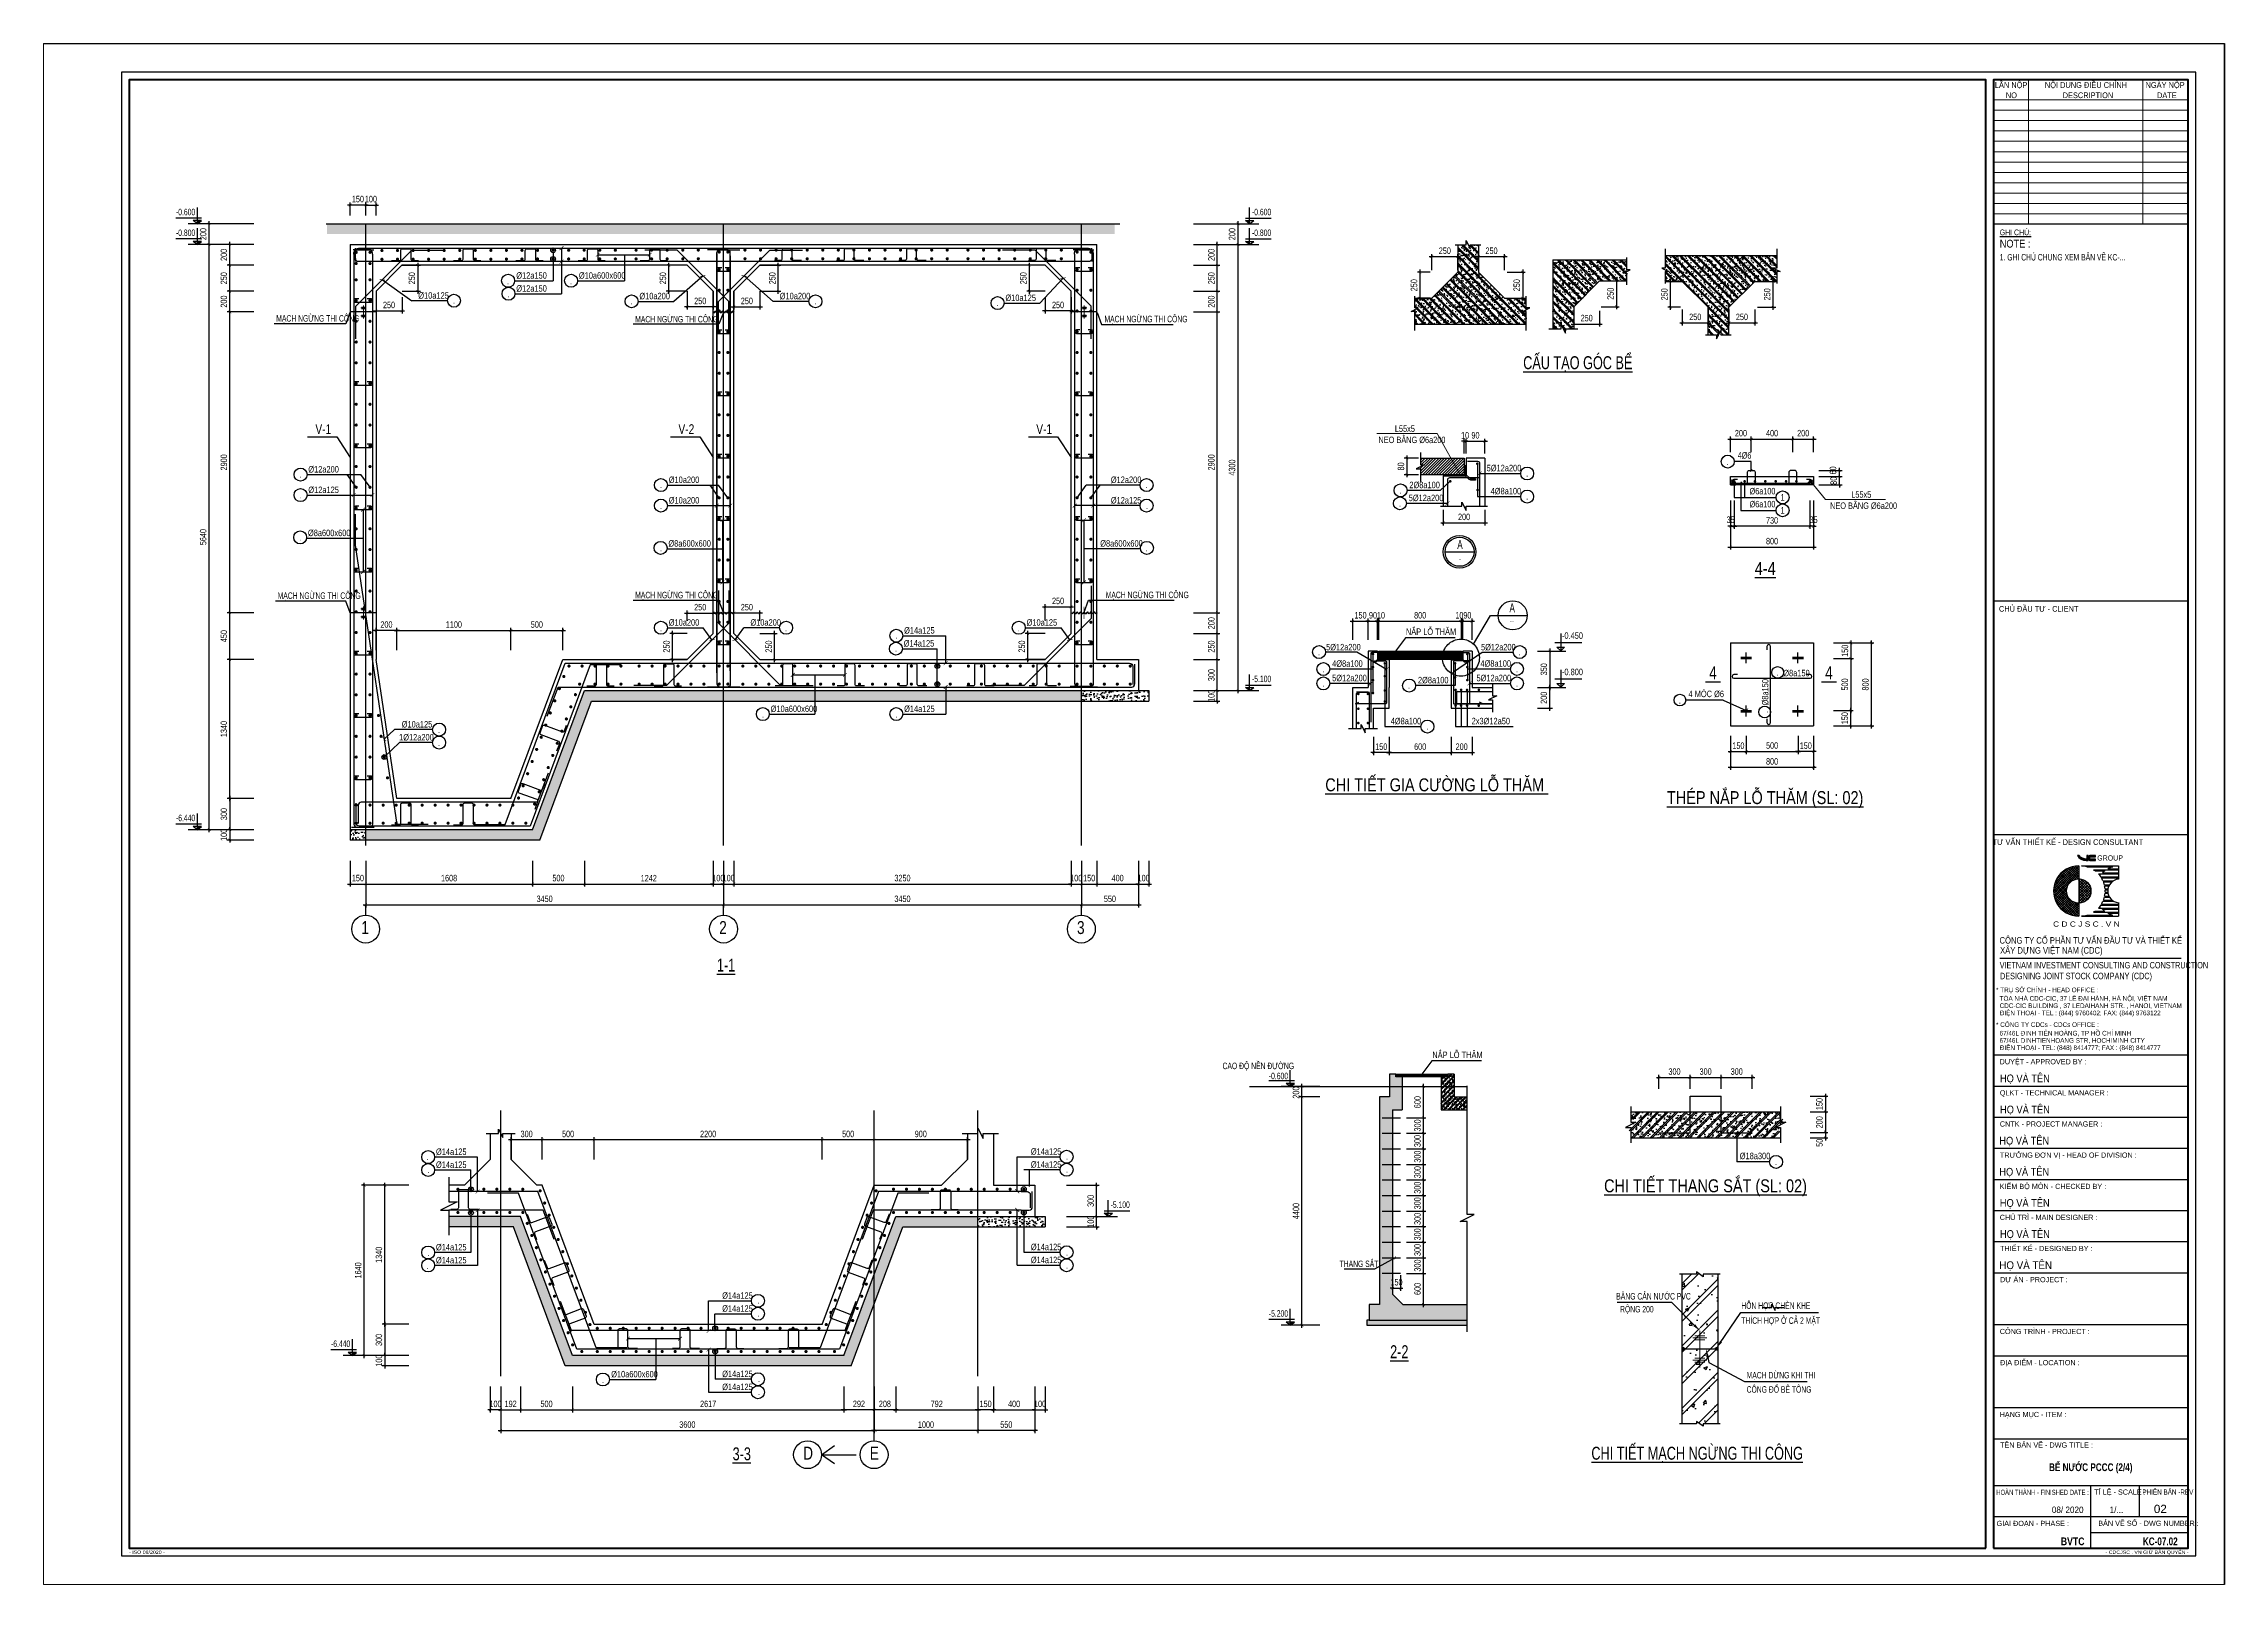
# Paper-space layout 'Layout1 (2)' of a CAD drawing. Header units: millimetres. Extents: x 0 to 841, y 0 to 594.
# The model-space entities are those that its viewports show. They can reach past a viewport. Long polylines and large blocks are cut down to what shows.
import ezdxf
from ezdxf.enums import TextEntityAlignment as Align

# ---------------------------------------------------------------- set-up
doc = ezdxf.new("R2010")
doc.units = ezdxf.units.MM
doc.header["$LTSCALE"] = 1000
doc.header["$MEASUREMENT"] = 0
doc.linetypes.add('CENTER2', pattern=[1.125, 0.75, -0.125, 0.125, -0.125])
doc.linetypes.add('HIDDEN', pattern=[0.375, 0.25, -0.125])
for name, color, linetype in [('004HIDDEN', 252, 'HIDDEN'), ('02DIM', 1, 'Continuous'), ('8', 8, 'Continuous'), ('BIGTEXT', 6, 'Continuous'), ('CDC -TEXT KHUNG', 7, 'Continuous'), ('CDC-KHUNGTEN', 7, 'Continuous'), ('CDC.01.AXIS', 160, 'CENTER2'), ('CDC.02.DIM', 1, 'Continuous'), ('CDC.03.BORDER', 3, 'Continuous'), ('CDC.05.STEEL', 4, 'Continuous'), ('CDC.06.TEXT', 2, 'Continuous'), ('CDC.10.HATCH', 251, 'Continuous'), ('CDC.14.STEELNUM', 3, 'Continuous'), ('CDC.16.BIGTEXT', 6, 'Continuous'), ('CHI', 1, 'Continuous'), ('DIM', 1, 'Continuous'), ('HATCH', 8, 'Continuous'), ('KCS_CHI', 1, 'Continuous'), ('KCS_HATCH', 8, 'Continuous'), ('SOTHEP', 2, 'Continuous'), ('STEEL', 4, 'Continuous')]:
    doc.layers.add(name, color=color, linetype=linetype)
doc.layers.add('CDC_06.TEXT', color=2, linetype='Continuous', lineweight=18)
doc.layers.add('CDC_11.NOTE', color=8, linetype='Continuous', lineweight=18)
doc.styles.add('ARIAL', font='arial.ttf', dxfattribs={"width": 0.7})
doc.styles.add('Arial_4', font='arial.ttf', dxfattribs={"width": 0.75, "height": 3})
doc.styles.add('Arial_B_3', font='arialbd.ttf', dxfattribs={"width": 0.75, "height": 3})
doc.styles.add('KCS_SMTEXT', font='arial.ttf', dxfattribs={"width": 0.7})
doc.styles.add('KT CDC', font='arial.ttf', dxfattribs={"width": 0.85, "height": 200})
doc.styles.add('ROMANS', font='', dxfattribs={"width": 0.8})
doc.styles.add('SMATEXT', font='arial.ttf', dxfattribs={"width": 0.65, "height": 250})
doc.styles.add('SMTEXT', font='arial.ttf', dxfattribs={"width": 0.7})
doc.styles.get('ROMANS').set_extended_font_data('.VnArial')
doc.linetypes.add('ZIGZAG', pattern='A,0.0001,-0.2,[131,ltypeshp.shx,S=0.2,R=0,X=-0.2,Y=0],-0.4,[131,ltypeshp.shx,S=0.2,R=180,X=0.2,Y=0],-0.2', length=0.8001)
doc.dimstyles.new('1.25', dxfattribs={"dimscale": 100, "dimtxt": 2.5, "dimasz": 1, "dimexe": 1, "dimexo": 0, "dimgap": 1, "dimtad": 1, "dimdec": 0, "dimlfac": 0.25, "dimdsep": 46, "dimtxsty": 'ARIAL', "dimblk": 'ARCHTICK', "dimcen": 1, "dimdle": 1, "dimclrd": 1, "dimclre": 1, "dimclrt": 2, "dimadec": 0, "dimazin": 0, "dimtfac": 0.00072, "dimtdec": 0, "dimtix": 1, "dimtmove": 2, "dimatfit": 3, "dimldrblk": 'ARCHTICK', "dimfxl": 1, "dimtolj": 1, "dimarcsym": 0})
doc.dimstyles.new('1.50 HHT', dxfattribs={"dimscale": 100, "dimtxt": 2.5, "dimasz": 1, "dimexe": 1, "dimexo": 0, "dimgap": 1, "dimtad": 1, "dimdec": 0, "dimlfac": 0.5, "dimdsep": 46, "dimtxsty": 'ARIAL', "dimblk": 'ARCHTICK', "dimcen": 1, "dimdle": 1, "dimclrd": 1, "dimclre": 1, "dimclrt": 2, "dimadec": 0, "dimazin": 0, "dimtfac": 0.00072, "dimtdec": 0, "dimtix": 1, "dimtmove": 2, "dimatfit": 3, "dimldrblk": 'ARCHTICK', "dimfxl": 7, "dimtolj": 1, "dimarcsym": 1})
pattern_1 = [(50, (5645.43, -4994.78), (358.63009, -31.37607), [37.5, -412.5]), (355, (5645.43, -4994.8), (-69.37567, 376.09607), [30, -330]), (100.4514, (5675.3, -4997.4), (289.25469, 344.71977), [31.8701, -350.57106]), (46.1842, (5645.43, -4894.8), (533.62052, -82.7595), [56.25, -618.75]), (96.6356, (5689.9, -4901.7), (467.33135, 487.05894), [47.80514, -525.8565]), (351.1842, (5645.43, -4894.8), (467.33097, 487.0593), [45, -495]), (21, (5695.43, -4919.78), (298.45353, -201.30945), [37.5, -412.5]), (326, (5695.43, -4919.8), (121.65767, 362.57502), [30, -330]), (71.4514, (5720.3, -4936.56), (420.11131, 161.26525), [31.8701, -350.57106]), (37.5, (5645.43, -4994.78), (6.079928, 166.446927), [0, -326, 0, -335, 0, -331.25]), (7.5, (5645.43, -4994.78), (131.53477, 197.205856), [0, -191, 0, -318.5, 0, -126.25]), (327.5, (5533.93, -4994.78), (266.911218, -11.277436), [0, -125, 0, -390, 0, -517.5]), (317.5, (5483.93, -4994.78), (291.593085, 50.05249), [0, -162.5, 0, -259, 0, -367.5])]

psp = doc.layouts.new('Layout1 (2)')

msp = doc.modelspace()

# ---------------------------------------------------------------- texts
at = {"layer": 'BIGTEXT', "style": 'SMTEXT', "width": 0.8}
for s, p in [('%%U4-4', (-592700.5, -387645.5, 0)), ('%%UCHI TIẾT GIA CƯỜNG LỖ THĂM ', (-605372.4, -395991.4, 0)), ('%%UTHÉP NẮP LỖ THĂM (SL: 02)', (-592705.2, -396483.4)), ('%%UCHI TIẾT THANG SẮT (SL: 02)', (-595004.6, -411449.6, 0))]:
    msp.add_text(s, height=500, dxfattribs=at).set_placement(p, align=Align.CENTER)
at = {"layer": 'CDC -TEXT KHUNG', "color": 6, "style": 'Arial_B_3', "width": 0.75}
msp.add_text('BỂ NƯỚC PCCC (2/4)', height=300, dxfattribs=at).set_placement((-580148.3, -422199), align=Align.CENTER)
msp.add_text('KC-07.02', height=300, dxfattribs=at).set_placement((-576794.9, -425057.5), align=Align.RIGHT)
at = {"layer": 'CDC.05.STEEL', "ltscale": 3}
for s, height, style, width, p in [('A', 350, 'ROMANS', 0.65, (-604473.4, -386478)), ('_', 140, 'ROMANS', 0.55, (-604473.4, -386960.8)), ('A', 350, 'ARIAL', 0.65, (-602460.4, -388916.7)), ('---', 140, 'ROMANS', 0.65, (-602477.5, -389410.8))]:
    msp.add_text(s, height=height, dxfattribs=dict(at, style=style, width=width)).set_placement(p, align=Align.MIDDLE_CENTER)
at = {"layer": 'CDC.06.TEXT', "color": 2, "style": 'KCS_SMTEXT', "width": 0.6}
for s, p in [('-0.600', (-653620.4, -373782.1)), ('-0.600', (-612124.9, -373782.1)), ('-0.800', (-653620.4, -374582.1)), ('-0.800', (-612124.9, -374582.1)), ('-5.100', (-612124.9, -391782.1)), ('-6.440', (-653620.4, -397142.1)), ('-5.100', (-617577.1, -412052.6)), ('-6.440', (-647641.2, -417412.6, 0))]:
    msp.add_text(s, height=250, dxfattribs=at).set_placement(p, align=Align.CENTER)
at = {"layer": 'CDC.06.TEXT', "color": 2, "linetype": 'ByBlock', "style": 'ARIAL', "width": 0.6}
msp.add_text('1. GHI CHÚ CHUNG XEM BẢN VẼ KC-...', height=250, dxfattribs=at).set_placement((-583659.1, -375400.4, 0), align=Align.MIDDLE_LEFT)
at = {"layer": 'CDC.06.TEXT'}
for s, style, width, p in [('%%C10a125', 'KCS_SMTEXT', 0.75, (-644646, -376997.5)), ('%%C12a150', 'KCS_SMTEXT', 0.75, (-640866.1, -376228)), ('%%C12a150', 'KCS_SMTEXT', 0.75, (-640866.1, -376727.8)), ('%%C10a600x600', 'KCS_SMTEXT', 0.75, (-638452.6, -376228)), ('%%C10a200', 'KCS_SMTEXT', 0.75, (-636118.5, -377021.2)), ('MẠCH NGỪNG THI CÔNG', 'ARIAL', 0.6, (-650123.3, -377882.9)), ('MẠCH NGỪNG THI CÔNG', 'ARIAL', 0.6, (-636281, -377912.9)), ('%%C10a125', 'KCS_SMTEXT', 0.75, (-622003.3, -377088.8)), ('MẠCH NGỪNG THI CÔNG', 'ARIAL', 0.6, (-618184.6, -377907.6)), ('%%C12a200', 'KCS_SMTEXT', 0.75, (-648886.3, -383700.6)), ('4%%C6', 'KCS_SMTEXT', 0.7, (-593763.7, -383164.1, 0)), ('%%C12a125', 'KCS_SMTEXT', 0.75, (-648886.3, -384492)), ('%%C10a200', 'KCS_SMTEXT', 0.75, (-634986.3, -384105.5)), ('%%C12a200', 'KCS_SMTEXT', 0.75, (-617938.2, -384104.6)), ('%%C6a100', 'KCS_SMTEXT', 0.7, (-593304.4, -384543.2, 0)), ('%%C10a200', 'KCS_SMTEXT', 0.75, (-634986.3, -384896.9)), ('%%C12a125', 'KCS_SMTEXT', 0.75, (-617938.2, -384896)), ('%%C6a100', 'KCS_SMTEXT', 0.7, (-593304.4, -385043.2, 0)), ('%%C8a600x600', 'KCS_SMTEXT', 0.75, (-648900.4, -386152.8)), ('%%C8a600x600', 'KCS_SMTEXT', 0.75, (-635000.4, -386557.7)), ('%%C8a600x600', 'KCS_SMTEXT', 0.75, (-618346.5, -386556.8)), ('MẠCH NGỪNG THI CÔNG', 'ARIAL', 0.6, (-650070.6, -388571.9)), ('MẠCH NGỪNG THI CÔNG', 'ARIAL', 0.6, (-636281, -388548.3)), ('MẠCH NGỪNG THI CÔNG', 'ARIAL', 0.6, (-618135.5, -388542.9)), ('%%C10a200', 'KCS_SMTEXT', 0.75, (-634986.3, -389605.8)), ('%%C10a200', 'KCS_SMTEXT', 0.75, (-631837.6, -389605.8)), ('%%C10a125', 'KCS_SMTEXT', 0.75, (-621186.3, -389605.8)), ('%%C14a125', 'KCS_SMTEXT', 0.75, (-625924.6, -390411.6)), ('%%C14a125', 'KCS_SMTEXT', 0.75, (-625910, -389911.9)), ('%%C10a600x600', 'KCS_SMTEXT', 0.75, (-631057.8, -392934)), ('%%C14a125', 'KCS_SMTEXT', 0.75, (-625910, -392934)), ('%%C10a125', 'KCS_SMTEXT', 0.75, (-645284.3, -393531.6, 0)), ('1%%C12a200', 'KCS_SMTEXT', 0.75, (-645386.5, -394031.6, 0)), ('%%C14a125', 'KCS_SMTEXT', 0.75, (-643963.6, -410010)), ('%%C14a125', 'KCS_SMTEXT', 0.75, (-643963.6, -410510)), ('%%C14a125', 'KCS_SMTEXT', 0.75, (-621023, -410000.8)), ('%%C14a125', 'KCS_SMTEXT', 0.75, (-621023, -410500.8)), ('%%C14a125', 'KCS_SMTEXT', 0.75, (-643963.6, -413691)), ('%%C14a125', 'KCS_SMTEXT', 0.75, (-621023, -413681.8)), ('%%C14a125', 'KCS_SMTEXT', 0.75, (-643963.6, -414191)), ('%%C14a125', 'KCS_SMTEXT', 0.75, (-621023, -414181.8)), ('%%C14a125', 'KCS_SMTEXT', 0.75, (-632926.5, -415553.9)), ('%%C14a125', 'KCS_SMTEXT', 0.75, (-632926.5, -416053.9)), ('THÍCH HỢP Ở CẢ 2 MẶT', 'ARIAL', 0.6, (-593624.9, -416520.6)), ('HỖN HỢP CHÈN KHE', 'ARIAL', 0.6, (-593624.9, -415945.3)), ('%%C10a600x600', 'KCS_SMTEXT', 0.75, (-637207, -418586.4, 0)), ('%%C14a125', 'KCS_SMTEXT', 0.75, (-632926.5, -418576)), ('%%C14a125', 'KCS_SMTEXT', 0.75, (-632926.5, -419076)), ('MẠCH DỪNG KHI THI', 'ARIAL', 0.6, (-593418.7, -418626.5)), ('CÔNG ĐỔ BÊ TÔNG', 'ARIAL', 0.6, (-593418.7, -419175.4))]:
    msp.add_text(s, height=250, dxfattribs=dict(at, style=style, width=width)).set_placement(p)
at = {"layer": 'CDC.06.TEXT', "style": 'KCS_SMTEXT', "width": 0.75}
msp.add_text('%%C10a200', height=250, rotation=360, dxfattribs=at).set_placement((-630706, -377021.2))
at = {"layer": 'CDC.06.TEXT', "color": 3, "style": 'KCS_SMTEXT', "width": 0.75}
for s, height, p in [('V-1', 375, (-648613.9, -382214.3)), ('V-2', 375, (-634613.9, -382214.3)), ('V-1', 375, (-620813.9, -382214.3)), ('NẮP LỖ THĂM', 250, (-606559, -389962)), ('NẮP LỖ THĂM', 250, (-605540.8, -406275.7))]:
    msp.add_text(s, height=height, dxfattribs=at).set_placement(p)
at = {"layer": 'CDC.06.TEXT', "color": 2, "style": 'SMTEXT', "width": 0.75}
for s, p in [('5%%C12a200', (-603444.4, -383652.6)), ('2%%C8a100', (-606426.3, -384304.7)), ('4%%C8a100', (-603291.2, -384542.6)), ('5%%C12a200', (-606450, -384803.6)), ('5%%C12a200', (-609637.9, -390557.3, 0)), ('4%%C8a100', (-609402.8, -391191)), ('4%%C8a100', (-603684.1, -391187.4)), ('5%%C12a200', (-603662, -390557.3, 0)), ('5%%C12a200', (-609402.8, -391747.5)), ('2%%C8a100', (-606094.3, -391828.6)), ('5%%C12a200', (-603837.3, -391747.5)), ('%%C8a150', (-592005.8, -391556.7, 0)), ('4%%C8a100', (-607146, -393407.8)), ('2x3%%C12a50', (-604024.3, -393407.8)), ('%%C18a300', (-593683.4, -410173.4))]:
    msp.add_text(s, height=250, dxfattribs=at).set_placement(p)
for s, p in [('-0.450', (-600541.8, -389863.5)), ('-0.800', (-600541.8, -391263.5))]:
    msp.add_text(s, height=250, dxfattribs=at).set_placement(p, align=Align.TOP_LEFT)
at = {"layer": 'CDC.06.TEXT', "color": 6, "style": 'KCS_SMTEXT', "width": 0.75}
for s, p in [('%%U 4 ', (-595006.6, -391667.5)), ('%%U 4 ', (-590535.5, -391667.5)), ('1', (-646841.7, -401493.3)), ('2', (-633041.7, -401493.3)), ('3', (-619241.7, -401493.3)), ('D', (-629801.6, -421757.2, 0)), ('E', (-627235.6, -421757.2, 0))]:
    msp.add_text(s, height=500, dxfattribs=at).set_placement(p)
at = {"layer": 'CDC.06.TEXT', "color": 2, "style": 'SMTEXT', "width": 0.75}
msp.add_text('%%C8a150', height=250, rotation=90, dxfattribs=at).set_placement((-592578.7, -392680.5, 0))
at = {"layer": 'CDC.06.TEXT', "color": 2, "linetype": 'ByBlock'}
for s, style, width, p in [('4 MÓC %%C6', 'SMTEXT', 0.75, (-595659.8, -392360, 0)), ('BĂNG CẢN NƯỚC PVC ', 'ARIAL', 0.6, (-598447, -415584.6)), ('RỘNG 200', 'ARIAL', 0.6, (-598299.7, -416081.2))]:
    msp.add_text(s, height=250, dxfattribs=dict(at, style=style, width=width)).set_placement(p)
at = {"layer": 'CDC.06.TEXT', "style": 'KCS_SMTEXT', "width": 0.6}
for s, p in [('CAO ĐỘ NỀN ĐƯỜNG', (-612251.3, -406702.3)), ('-0.600', (-611473.7, -407090.3)), ('THANG SẮT', (-608367.8, -414332.4)), ('-5.200', (-611473.7, -416246.1))]:
    msp.add_text(s, height=250, dxfattribs=at).set_placement(p, align=Align.CENTER)
at = {"layer": 'CDC.14.STEELNUM', "style": 'KCS_SMTEXT', "width": 0.6}
for p in [(-641180.9, -376319), (-638752.8, -376319), (-643270.2, -377067.5), (-641166.3, -376818.8), (-636418.8, -377091.2), (-622303.6, -377158.8), (-649186.5, -383770.6), (-635286.5, -384175.5), (-616557.2, -384174.6), (-649188.5, -384571.8), (-635288.5, -384976.6), (-616544.5, -384975.8), (-649188.5, -386208.7), (-635288.5, -386613.6), (-616559.5, -386612.7), (-635286.5, -389695.8), (-630461.8, -389695.8), (-626210.2, -389981.9), (-621486.5, -389695.8), (-626224.8, -390481.7), (-631358, -393025), (-626210.2, -393025), (-643842.5, -393621.6, 0), (-643842.5, -394121.6, 0), (-644281.4, -410080), (-619633.3, -410070.8), (-644252.5, -410580), (-619633.8, -410570.8), (-644282.6, -414277.8), (-644252.5, -413777.8), (-619633.8, -413768.6), (-619632.7, -414268.6), (-631537.3, -415623.9), (-631537.3, -416123.9), (-637527.3, -418677.4, 0), (-631509.9, -418641.8), (-631509.9, -419145)]:
    msp.add_text('.', height=250, dxfattribs=at).set_placement(p, align=Align.MIDDLE_CENTER)
msp.add_text('.', height=250, rotation=360, dxfattribs=at).set_placement((-629330.7, -377091.2), align=Align.MIDDLE_CENTER)
at = {"layer": 'CDC.14.STEELNUM', "color": 2}
for style, width, p in [('SMATEXT', 0.65, (-601882.9, -383738)), ('SMATEXT', 0.65, (-606789.7, -384889)), ('SMATEXT', 0.65, (-606766, -384390.2)), ('SMATEXT', 0.65, (-601882.9, -384628)), ('SMATEXT', 0.65, (-609908.6, -390622, 0)), ('SMATEXT', 0.65, (-602169.4, -390622, 0)), ('SMATEXT', 0.65, (-609742.6, -391276.4)), ('SMATEXT', 0.65, (-602275.7, -391272.9)), ('SMTEXT', 0.75, (-592222.9, -391407.2, 0)), ('SMATEXT', 0.65, (-609742.6, -391833)), ('SMATEXT', 0.65, (-606434.1, -391914)), ('SMATEXT', 0.65, (-602275.7, -391833)), ('SMATEXT', 0.65, (-605730, -393493.3)), ('SMTEXT', 0.75, (-592284.1, -410277.7))]:
    msp.add_text('.', height=250, dxfattribs=dict(at, style=style, width=width)).set_placement(p, align=Align.MIDDLE)
at = {"layer": 'CDC.14.STEELNUM', "color": 2, "linetype": 'ByBlock', "style": 'SMTEXT', "width": 0.75}
msp.add_text('.', height=250, dxfattribs=at).set_placement((-595995.6, -392487, 0), align=Align.MIDDLE)
at = {"layer": 'CDC.14.STEELNUM', "color": 2, "style": 'SMTEXT', "width": 0.75}
msp.add_text('.', height=250, rotation=90, dxfattribs=at).set_placement((-592722.2, -392933.3, 0), align=Align.MIDDLE)
at = {"layer": 'CDC.16.BIGTEXT', "style": 'KCS_SMTEXT', "width": 0.7}
for s, p in [('%%UCẤU TẠO GÓC BỂ', (-599930.1, -379716.2)), ('%%U1-1', (-632776.8, -402938.6)), ('%%U2-2', (-606814.7, -417845.9)), ('%%U3-3', (-632170.7, -421783.1)), ('%%UCHI TIẾT MẠCH NGỪNG THI CÔNG', (-595326.8, -421758.9))]:
    msp.add_text(s, height=500, dxfattribs=at).set_placement(p, align=Align.CENTER)
at = {"layer": 'CDC_06.TEXT', "ltscale": 3, "style": 'ARIAL', "width": 0.65}
for s, p in [('NEO BẰNG %%C6a200', (-607617.6, -382566.5)), ('L55x5 ', (-606984.3, -382134.8)), ('NEO BẰNG %%C6a200', (-590200.7, -385104.9)), ('L55x5 ', (-589384.4, -384673.3))]:
    msp.add_text(s, height=250, dxfattribs=at).set_placement(p)
at = {"layer": 'SOTHEP', "style": 'KCS_SMTEXT', "width": 0.7}
for s, p in [('.', (-594148.1, -383279.8, 0)), ('1', (-592032.1, -384658.8, 0)), ('1', (-592032.1, -385158.8, 0))]:
    msp.add_text(s, height=250, dxfattribs=at).set_placement(p, align=Align.MIDDLE)

# ---------------------------------------------------------------- blocks, each defined once
blk = doc.blocks.new('_ArchTick')
at = {"color": 0, "linetype": 'ByBlock', "const_width": 0.15}
blk.add_lwpolyline([(-0.5, -0.5), (0.5, 0.5)], dxfattribs=at)
blk = doc.blocks.new('*D94')
at = {"layer": 'CDC.02.DIM', "color": 1, "lineweight": -2, "transparency": 16777216}
for p, q in [((-614747, -392110), (-613734, -392110)), ((-614747, -392510), (-613734, -392510)), ((-613834, -392110), (-613834, -392010)), ((-613834, -392510), (-613834, -392110)), ((-613834, -392510), (-613834, -392610))]:
    blk.add_line(p, q, dxfattribs=at)
at = {"layer": 'Defpoints', "color": 0, "transparency": 16777216}
for p in [(-614747, -392110), (-614747, -392510), (-613834, -392110)]:
    blk.add_point(p, dxfattribs=at)
at = {"layer": 'CDC.02.DIM', "color": 1, "lineweight": -2, "transparency": 16777216, "xscale": 100, "yscale": 100, "zscale": 100}
for p, rotation in [((-613834, -392110), 270), ((-613834, -392510), 90)]:
    blk.add_blockref('_ArchTick', p, dxfattribs=dict(at, rotation=rotation))
at = {"layer": 'CDC.02.DIM', "color": 2, "transparency": 16777216, "insert": (-614061, -392310), "char_height": 250, "attachment_point": 5, "rotation": 90, "style": 'ARIAL'}
blk.add_mtext('\\A1;100', dxfattribs=at)
blk = doc.blocks.new('*D95')
at = {"layer": 'CDC.02.DIM', "color": 1, "lineweight": -2, "transparency": 16777216}
for p, q in [((-614747, -390910), (-613734, -390910)), ((-613834, -392210), (-613834, -390810)), ((-614747, -392110), (-613734, -392110))]:
    blk.add_line(p, q, dxfattribs=at)
at = {"layer": 'Defpoints', "color": 0, "transparency": 16777216}
for p in [(-614747, -390910), (-613834, -390910), (-614747, -392110)]:
    blk.add_point(p, dxfattribs=at)
at = {"layer": 'CDC.02.DIM', "color": 1, "lineweight": -2, "transparency": 16777216, "xscale": 100, "yscale": 100, "zscale": 100}
for p, rotation in [((-613834, -390910), 90), ((-613834, -392110), 270)]:
    blk.add_blockref('_ArchTick', p, dxfattribs=dict(at, rotation=rotation))
at = {"layer": 'CDC.02.DIM', "color": 2, "transparency": 16777216, "insert": (-614061, -391510), "char_height": 250, "attachment_point": 5, "rotation": 90, "style": 'ARIAL'}
blk.add_mtext('\\A1;300', dxfattribs=at)
blk = doc.blocks.new('*D96')
at = {"layer": 'CDC.02.DIM', "color": 1, "lineweight": -2, "transparency": 16777216}
for p, q in [((-614747, -389108), (-613734, -389108)), ((-613834, -390010), (-613834, -389008)), ((-614747, -389910), (-613734, -389910))]:
    blk.add_line(p, q, dxfattribs=at)
at = {"layer": 'Defpoints', "color": 0, "transparency": 16777216}
for p in [(-614747, -389108), (-613834, -389108), (-614747, -389910)]:
    blk.add_point(p, dxfattribs=at)
at = {"layer": 'CDC.02.DIM', "color": 1, "lineweight": -2, "transparency": 16777216, "xscale": 100, "yscale": 100, "zscale": 100}
for p, rotation in [((-613834, -389108), 90), ((-613834, -389910), 270)]:
    blk.add_blockref('_ArchTick', p, dxfattribs=dict(at, rotation=rotation))
at = {"layer": 'CDC.02.DIM', "color": 2, "transparency": 16777216, "insert": (-614061, -389509), "char_height": 250, "attachment_point": 5, "rotation": 90, "style": 'ARIAL'}
blk.add_mtext('\\A1;200', dxfattribs=at)
blk = doc.blocks.new('CAODO')
at = {"layer": 'KCS_HATCH'}
blk.add_hatch(color=256, dxfattribs=at).paths.add_polyline_path([(-3270, 14651), (-3310, 14651), (-3270, 14621)])
at = {"layer": 'CHI'}
for q in [(-3310, 14651), (-3230, 14651)]:
    blk.add_line((-3270, 14621), q, dxfattribs=at)
at = {"layer": 'DIM'}
for p, q in [((-3357, 14621), (-3182, 14621)), ((-3310, 14651), (-3230, 14651)), ((-3270, 14621), (-3270, 14651))]:
    blk.add_line(p, q, dxfattribs=at)
at = {"layer": 'KCS_CHI'}
for p, q in [((-3270, 14621), (-3270, 14778)), ((-3310, 14675), (-3062, 14675))]:
    blk.add_line(p, q, dxfattribs=at)
blk = doc.blocks.new('*D97')
at = {"layer": 'CDC.02.DIM', "color": 1, "lineweight": -2, "transparency": 16777216}
for p, q in [((-647274, -398670), (-647274, -399665)), ((-646674, -398670), (-646674, -399665)), ((-647374, -399565), (-646574, -399565))]:
    blk.add_line(p, q, dxfattribs=at)
at = {"layer": 'Defpoints', "color": 0, "transparency": 16777216}
for p in [(-647274, -398670), (-646674, -398670), (-646674, -399565)]:
    blk.add_point(p, dxfattribs=at)
at = {"layer": 'CDC.02.DIM', "color": 1, "lineweight": -2, "transparency": 16777216, "xscale": 100, "yscale": 100, "zscale": 100, "rotation": 180}
blk.add_blockref('_ArchTick', (-647274, -399565), dxfattribs=at)
at = {"layer": 'CDC.02.DIM', "color": 1, "lineweight": -2, "transparency": 16777216, "xscale": 100, "yscale": 100, "zscale": 100}
blk.add_blockref('_ArchTick', (-646674, -399565), dxfattribs=at)
at = {"layer": 'CDC.02.DIM', "color": 2, "transparency": 16777216, "insert": (-646974, -399337), "char_height": 250, "attachment_point": 5, "style": 'ARIAL'}
blk.add_mtext('\\A1;150', dxfattribs=at)
blk = doc.blocks.new('*D98')
at = {"layer": 'CDC.02.DIM', "color": 1, "lineweight": -2, "transparency": 16777216}
for p, q in [((-646674, -398670), (-646674, -399665)), ((-640241, -398670), (-640241, -399665)), ((-646774, -399565), (-640141, -399565))]:
    blk.add_line(p, q, dxfattribs=at)
at = {"layer": 'Defpoints', "color": 0, "transparency": 16777216}
for p in [(-646674, -398670), (-640241, -398670), (-640241, -399565)]:
    blk.add_point(p, dxfattribs=at)
at = {"layer": 'CDC.02.DIM', "color": 1, "lineweight": -2, "transparency": 16777216, "xscale": 100, "yscale": 100, "zscale": 100, "rotation": 180}
blk.add_blockref('_ArchTick', (-646674, -399565), dxfattribs=at)
at = {"layer": 'CDC.02.DIM', "color": 1, "lineweight": -2, "transparency": 16777216, "xscale": 100, "yscale": 100, "zscale": 100}
blk.add_blockref('_ArchTick', (-640241, -399565), dxfattribs=at)
at = {"layer": 'CDC.02.DIM', "color": 2, "transparency": 16777216, "insert": (-643458, -399337), "char_height": 250, "attachment_point": 5, "style": 'ARIAL'}
blk.add_mtext('\\A1;1608', dxfattribs=at)
blk = doc.blocks.new('*D99')
at = {"layer": 'CDC.02.DIM', "color": 1, "lineweight": -2, "transparency": 16777216}
for p, q in [((-640241, -398670), (-640241, -399665)), ((-638241, -398670), (-638241, -399665)), ((-640341, -399565), (-638141, -399565))]:
    blk.add_line(p, q, dxfattribs=at)
at = {"layer": 'Defpoints', "color": 0, "transparency": 16777216}
for p in [(-640241, -398670), (-638241, -398670), (-638241, -399565)]:
    blk.add_point(p, dxfattribs=at)
at = {"layer": 'CDC.02.DIM', "color": 1, "lineweight": -2, "transparency": 16777216, "xscale": 100, "yscale": 100, "zscale": 100, "rotation": 180}
blk.add_blockref('_ArchTick', (-640241, -399565), dxfattribs=at)
at = {"layer": 'CDC.02.DIM', "color": 1, "lineweight": -2, "transparency": 16777216, "xscale": 100, "yscale": 100, "zscale": 100}
blk.add_blockref('_ArchTick', (-638241, -399565), dxfattribs=at)
at = {"layer": 'CDC.02.DIM', "color": 2, "transparency": 16777216, "insert": (-639241, -399337), "char_height": 250, "attachment_point": 5, "style": 'ARIAL'}
blk.add_mtext('\\A1;500', dxfattribs=at)
blk = doc.blocks.new('*D100')
at = {"layer": 'CDC.02.DIM', "color": 1, "lineweight": -2, "transparency": 16777216}
for p, q in [((-646674, -398670), (-646674, -400465)), ((-632874, -398670), (-632874, -400465)), ((-646774, -400365), (-632774, -400365))]:
    blk.add_line(p, q, dxfattribs=at)
at = {"layer": 'Defpoints', "color": 0, "transparency": 16777216}
for p in [(-646674, -398670), (-632874, -398670), (-632874, -400365)]:
    blk.add_point(p, dxfattribs=at)
at = {"layer": 'CDC.02.DIM', "color": 1, "lineweight": -2, "transparency": 16777216, "xscale": 100, "yscale": 100, "zscale": 100, "rotation": 180}
blk.add_blockref('_ArchTick', (-646674, -400365), dxfattribs=at)
at = {"layer": 'CDC.02.DIM', "color": 1, "lineweight": -2, "transparency": 16777216, "xscale": 100, "yscale": 100, "zscale": 100}
blk.add_blockref('_ArchTick', (-632874, -400365), dxfattribs=at)
at = {"layer": 'CDC.02.DIM', "color": 2, "transparency": 16777216, "insert": (-639774, -400137), "char_height": 250, "attachment_point": 5, "style": 'ARIAL'}
blk.add_mtext('\\A1;3450', dxfattribs=at)
blk = doc.blocks.new('*D101')
at = {"layer": 'CDC.02.DIM', "color": 1, "lineweight": -2, "transparency": 16777216}
for p, q in [((-638241, -398670), (-638241, -399665)), ((-633274, -398670), (-633274, -399665)), ((-638341, -399565), (-633174, -399565))]:
    blk.add_line(p, q, dxfattribs=at)
at = {"layer": 'Defpoints', "color": 0, "transparency": 16777216}
for p in [(-638241, -398670), (-633274, -398670), (-633274, -399565)]:
    blk.add_point(p, dxfattribs=at)
at = {"layer": 'CDC.02.DIM', "color": 1, "lineweight": -2, "transparency": 16777216, "xscale": 100, "yscale": 100, "zscale": 100, "rotation": 180}
blk.add_blockref('_ArchTick', (-638241, -399565), dxfattribs=at)
at = {"layer": 'CDC.02.DIM', "color": 1, "lineweight": -2, "transparency": 16777216, "xscale": 100, "yscale": 100, "zscale": 100}
blk.add_blockref('_ArchTick', (-633274, -399565), dxfattribs=at)
at = {"layer": 'CDC.02.DIM', "color": 2, "transparency": 16777216, "insert": (-635758, -399339), "char_height": 250, "attachment_point": 5, "style": 'ARIAL'}
blk.add_mtext('\\A1;1242', dxfattribs=at)
blk = doc.blocks.new('*D102')
at = {"layer": 'CDC.02.DIM', "color": 1, "lineweight": -2, "transparency": 16777216}
for p, q in [((-632474, -398670), (-632474, -399665)), ((-619474, -398670), (-619474, -399665)), ((-632574, -399565), (-619374, -399565))]:
    blk.add_line(p, q, dxfattribs=at)
at = {"layer": 'Defpoints', "color": 0, "transparency": 16777216}
for p in [(-632474, -398670), (-619474, -398670), (-619474, -399565)]:
    blk.add_point(p, dxfattribs=at)
at = {"layer": 'CDC.02.DIM', "color": 1, "lineweight": -2, "transparency": 16777216, "xscale": 100, "yscale": 100, "zscale": 100, "rotation": 180}
blk.add_blockref('_ArchTick', (-632474, -399565), dxfattribs=at)
at = {"layer": 'CDC.02.DIM', "color": 1, "lineweight": -2, "transparency": 16777216, "xscale": 100, "yscale": 100, "zscale": 100}
blk.add_blockref('_ArchTick', (-619474, -399565), dxfattribs=at)
at = {"layer": 'CDC.02.DIM', "color": 2, "transparency": 16777216, "insert": (-625974, -399337), "char_height": 250, "attachment_point": 5, "style": 'ARIAL'}
blk.add_mtext('\\A1;3250', dxfattribs=at)
blk = doc.blocks.new('*D103')
at = {"layer": 'CDC.02.DIM', "color": 1, "lineweight": -2, "transparency": 16777216}
for p, q in [((-619074, -398670), (-619074, -399665)), ((-618474, -398670), (-618474, -399665)), ((-619174, -399565), (-618374, -399565))]:
    blk.add_line(p, q, dxfattribs=at)
at = {"layer": 'Defpoints', "color": 0, "transparency": 16777216}
for p in [(-619074, -398670), (-618474, -398670), (-618474, -399565)]:
    blk.add_point(p, dxfattribs=at)
at = {"layer": 'CDC.02.DIM', "color": 1, "lineweight": -2, "transparency": 16777216, "xscale": 100, "yscale": 100, "zscale": 100, "rotation": 180}
blk.add_blockref('_ArchTick', (-619074, -399565), dxfattribs=at)
at = {"layer": 'CDC.02.DIM', "color": 1, "lineweight": -2, "transparency": 16777216, "xscale": 100, "yscale": 100, "zscale": 100}
blk.add_blockref('_ArchTick', (-618474, -399565), dxfattribs=at)
at = {"layer": 'CDC.02.DIM', "color": 2, "transparency": 16777216, "insert": (-618774, -399337), "char_height": 250, "attachment_point": 5, "style": 'ARIAL'}
blk.add_mtext('\\A1;150', dxfattribs=at)
blk = doc.blocks.new('*D104')
at = {"layer": 'CDC.02.DIM', "color": 1, "lineweight": -2, "transparency": 16777216}
for p, q in [((-618474, -398670), (-618474, -399665)), ((-616874, -398670), (-616874, -399665)), ((-618574, -399565), (-616774, -399565))]:
    blk.add_line(p, q, dxfattribs=at)
at = {"layer": 'Defpoints', "color": 0, "transparency": 16777216}
for p in [(-618474, -398670), (-616874, -398670), (-616874, -399565)]:
    blk.add_point(p, dxfattribs=at)
at = {"layer": 'CDC.02.DIM', "color": 1, "lineweight": -2, "transparency": 16777216, "xscale": 100, "yscale": 100, "zscale": 100, "rotation": 180}
blk.add_blockref('_ArchTick', (-618474, -399565), dxfattribs=at)
at = {"layer": 'CDC.02.DIM', "color": 1, "lineweight": -2, "transparency": 16777216, "xscale": 100, "yscale": 100, "zscale": 100}
blk.add_blockref('_ArchTick', (-616874, -399565), dxfattribs=at)
at = {"layer": 'CDC.02.DIM', "color": 2, "transparency": 16777216, "insert": (-617674, -399337), "char_height": 250, "attachment_point": 5, "style": 'ARIAL'}
blk.add_mtext('\\A1;400', dxfattribs=at)
blk = doc.blocks.new('*D105')
at = {"layer": 'CDC.02.DIM', "color": 1, "lineweight": -2, "transparency": 16777216}
for p, q in [((-616874, -398670), (-616874, -399665)), ((-616474, -398670), (-616474, -399665)), ((-616874, -399565), (-616974, -399565)), ((-616874, -399565), (-616474, -399565)), ((-616474, -399565), (-616374, -399565))]:
    blk.add_line(p, q, dxfattribs=at)
at = {"layer": 'Defpoints', "color": 0, "transparency": 16777216}
for p in [(-616874, -398670), (-616474, -398670), (-616474, -399565)]:
    blk.add_point(p, dxfattribs=at)
at = {"layer": 'CDC.02.DIM', "color": 1, "lineweight": -2, "transparency": 16777216, "xscale": 100, "yscale": 100, "zscale": 100}
blk.add_blockref('_ArchTick', (-616874, -399565), dxfattribs=at)
at = {"layer": 'CDC.02.DIM', "color": 1, "lineweight": -2, "transparency": 16777216, "xscale": 100, "yscale": 100, "zscale": 100, "rotation": 180}
blk.add_blockref('_ArchTick', (-616474, -399565), dxfattribs=at)
at = {"layer": 'CDC.02.DIM', "color": 2, "transparency": 16777216, "insert": (-616674, -399337), "char_height": 250, "attachment_point": 5, "style": 'ARIAL'}
blk.add_mtext('\\A1;100', dxfattribs=at)
blk = doc.blocks.new('*D106')
at = {"layer": 'CDC.02.DIM', "color": 1, "lineweight": -2, "transparency": 16777216}
for p, q in [((-632874, -398670), (-632874, -400465)), ((-619074, -398670), (-619074, -400465)), ((-632974, -400365), (-618974, -400365))]:
    blk.add_line(p, q, dxfattribs=at)
at = {"layer": 'Defpoints', "color": 0, "transparency": 16777216}
for p in [(-632874, -398670), (-619074, -398670), (-619074, -400365)]:
    blk.add_point(p, dxfattribs=at)
at = {"layer": 'CDC.02.DIM', "color": 1, "lineweight": -2, "transparency": 16777216, "xscale": 100, "yscale": 100, "zscale": 100, "rotation": 180}
blk.add_blockref('_ArchTick', (-632874, -400365), dxfattribs=at)
at = {"layer": 'CDC.02.DIM', "color": 1, "lineweight": -2, "transparency": 16777216, "xscale": 100, "yscale": 100, "zscale": 100}
blk.add_blockref('_ArchTick', (-619074, -400365), dxfattribs=at)
at = {"layer": 'CDC.02.DIM', "color": 2, "transparency": 16777216, "insert": (-625974, -400137), "char_height": 250, "attachment_point": 5, "style": 'ARIAL'}
blk.add_mtext('\\A1;3450', dxfattribs=at)
blk = doc.blocks.new('*D107')
at = {"layer": 'CDC.02.DIM', "color": 1, "lineweight": -2, "transparency": 16777216}
for p, q in [((-619074, -398670), (-619074, -400465)), ((-616874, -398670), (-616874, -400465)), ((-619174, -400365), (-616774, -400365))]:
    blk.add_line(p, q, dxfattribs=at)
at = {"layer": 'Defpoints', "color": 0, "transparency": 16777216}
for p in [(-619074, -398670), (-616874, -398670), (-616874, -400365)]:
    blk.add_point(p, dxfattribs=at)
at = {"layer": 'CDC.02.DIM', "color": 1, "lineweight": -2, "transparency": 16777216, "xscale": 100, "yscale": 100, "zscale": 100, "rotation": 180}
blk.add_blockref('_ArchTick', (-619074, -400365), dxfattribs=at)
at = {"layer": 'CDC.02.DIM', "color": 1, "lineweight": -2, "transparency": 16777216, "xscale": 100, "yscale": 100, "zscale": 100}
blk.add_blockref('_ArchTick', (-616874, -400365), dxfattribs=at)
at = {"layer": 'CDC.02.DIM', "color": 2, "transparency": 16777216, "insert": (-617974, -400137), "char_height": 250, "attachment_point": 5, "style": 'ARIAL'}
blk.add_mtext('\\A1;550', dxfattribs=at)
blk = doc.blocks.new('*D108')
at = {"layer": 'CDC.02.DIM', "color": 1, "lineweight": -2, "transparency": 16777216}
for p, q in [((-614747, -377510), (-613734, -377510)), ((-613834, -389208), (-613834, -377410)), ((-614747, -389108), (-613734, -389108))]:
    blk.add_line(p, q, dxfattribs=at)
at = {"layer": 'Defpoints', "color": 0, "transparency": 16777216}
for p in [(-614747, -377510), (-613834, -377510), (-614747, -389108)]:
    blk.add_point(p, dxfattribs=at)
at = {"layer": 'CDC.02.DIM', "color": 1, "lineweight": -2, "transparency": 16777216, "xscale": 100, "yscale": 100, "zscale": 100}
for p, rotation in [((-613834, -377510), 90), ((-613834, -389108), 270)]:
    blk.add_blockref('_ArchTick', p, dxfattribs=dict(at, rotation=rotation))
at = {"layer": 'CDC.02.DIM', "color": 2, "transparency": 16777216, "insert": (-614061, -383309), "char_height": 250, "attachment_point": 5, "rotation": 90, "style": 'ARIAL'}
blk.add_mtext('\\A1;2900', dxfattribs=at)
blk = doc.blocks.new('*D109')
at = {"layer": 'CDC.02.DIM', "color": 1, "lineweight": -2, "transparency": 16777216}
for p, q in [((-614747, -376710), (-613734, -376710)), ((-613834, -377610), (-613834, -376610)), ((-614747, -377510), (-613734, -377510))]:
    blk.add_line(p, q, dxfattribs=at)
at = {"layer": 'Defpoints', "color": 0, "transparency": 16777216}
for p in [(-614747, -376710), (-613834, -376710), (-614747, -377510)]:
    blk.add_point(p, dxfattribs=at)
at = {"layer": 'CDC.02.DIM', "color": 1, "lineweight": -2, "transparency": 16777216, "xscale": 100, "yscale": 100, "zscale": 100}
for p, rotation in [((-613834, -376710), 90), ((-613834, -377510), 270)]:
    blk.add_blockref('_ArchTick', p, dxfattribs=dict(at, rotation=rotation))
at = {"layer": 'CDC.02.DIM', "color": 2, "transparency": 16777216, "insert": (-614061, -377110), "char_height": 250, "attachment_point": 5, "rotation": 90, "style": 'ARIAL'}
blk.add_mtext('\\A1;200', dxfattribs=at)
blk = doc.blocks.new('*D110')
at = {"layer": 'CDC.02.DIM', "color": 1, "lineweight": -2, "transparency": 16777216}
for p, q in [((-614747, -375710), (-613734, -375710)), ((-613834, -376810), (-613834, -375610)), ((-614747, -376710), (-613734, -376710))]:
    blk.add_line(p, q, dxfattribs=at)
at = {"layer": 'Defpoints', "color": 0, "transparency": 16777216}
for p in [(-614747, -375710), (-613834, -375710), (-614747, -376710)]:
    blk.add_point(p, dxfattribs=at)
at = {"layer": 'CDC.02.DIM', "color": 1, "lineweight": -2, "transparency": 16777216, "xscale": 100, "yscale": 100, "zscale": 100}
for p, rotation in [((-613834, -375710), 90), ((-613834, -376710), 270)]:
    blk.add_blockref('_ArchTick', p, dxfattribs=dict(at, rotation=rotation))
at = {"layer": 'CDC.02.DIM', "color": 2, "transparency": 16777216, "insert": (-614061, -376210), "char_height": 250, "attachment_point": 5, "rotation": 90, "style": 'ARIAL'}
blk.add_mtext('\\A1;250', dxfattribs=at)
blk = doc.blocks.new('*D111')
at = {"layer": 'CDC.02.DIM', "color": 1, "lineweight": -2, "transparency": 16777216}
for p, q in [((-614747, -374910), (-613734, -374910)), ((-613834, -375810), (-613834, -374810)), ((-614747, -375710), (-613734, -375710))]:
    blk.add_line(p, q, dxfattribs=at)
at = {"layer": 'Defpoints', "color": 0, "transparency": 16777216}
for p in [(-614747, -374910), (-613834, -374910), (-614747, -375710)]:
    blk.add_point(p, dxfattribs=at)
at = {"layer": 'CDC.02.DIM', "color": 1, "lineweight": -2, "transparency": 16777216, "xscale": 100, "yscale": 100, "zscale": 100}
for p, rotation in [((-613834, -374910), 90), ((-613834, -375710), 270)]:
    blk.add_blockref('_ArchTick', p, dxfattribs=dict(at, rotation=rotation))
at = {"layer": 'CDC.02.DIM', "color": 2, "transparency": 16777216, "insert": (-614061, -375310), "char_height": 250, "attachment_point": 5, "rotation": 90, "style": 'ARIAL'}
blk.add_mtext('\\A1;200', dxfattribs=at)
blk = doc.blocks.new('*D112')
at = {"layer": 'CDC.02.DIM', "color": 1, "lineweight": -2, "transparency": 16777216}
for p, q in [((-614747, -389910), (-613734, -389910)), ((-613834, -391010), (-613834, -389810)), ((-614747, -390910), (-613734, -390910))]:
    blk.add_line(p, q, dxfattribs=at)
at = {"layer": 'Defpoints', "color": 0, "transparency": 16777216}
for p in [(-614747, -389910), (-613834, -389910), (-614747, -390910)]:
    blk.add_point(p, dxfattribs=at)
at = {"layer": 'CDC.02.DIM', "color": 1, "lineweight": -2, "transparency": 16777216, "xscale": 100, "yscale": 100, "zscale": 100}
for p, rotation in [((-613834, -389910), 90), ((-613834, -390910), 270)]:
    blk.add_blockref('_ArchTick', p, dxfattribs=dict(at, rotation=rotation))
at = {"layer": 'CDC.02.DIM', "color": 2, "transparency": 16777216, "insert": (-614061, -390410), "char_height": 250, "attachment_point": 5, "rotation": 90, "style": 'ARIAL'}
blk.add_mtext('\\A1;250', dxfattribs=at)
blk = doc.blocks.new('*D113')
at = {"layer": 'CDC.02.DIM', "color": 1, "lineweight": -2, "transparency": 16777216}
for p, q in [((-614747, -374910), (-612934, -374910)), ((-613034, -392210), (-613034, -374810)), ((-614747, -392110), (-612934, -392110))]:
    blk.add_line(p, q, dxfattribs=at)
at = {"layer": 'Defpoints', "color": 0, "transparency": 16777216}
for p in [(-614747, -374910), (-613034, -374910), (-614747, -392110)]:
    blk.add_point(p, dxfattribs=at)
at = {"layer": 'CDC.02.DIM', "color": 1, "lineweight": -2, "transparency": 16777216, "xscale": 100, "yscale": 100, "zscale": 100}
for p, rotation in [((-613034, -374910), 90), ((-613034, -392110), 270)]:
    blk.add_blockref('_ArchTick', p, dxfattribs=dict(at, rotation=rotation))
at = {"layer": 'CDC.02.DIM', "color": 2, "transparency": 16777216, "insert": (-613262, -383510), "char_height": 250, "attachment_point": 5, "rotation": 90, "style": 'ARIAL'}
blk.add_mtext('\\A1;4300', dxfattribs=at)
blk = doc.blocks.new('*D114')
at = {"layer": 'CDC.02.DIM', "color": 1, "lineweight": -2, "transparency": 16777216}
for p, q in [((-645374, -389791), (-646374, -389791)), ((-646274, -390549), (-646274, -389691)), ((-645474, -390549), (-645474, -389691))]:
    blk.add_line(p, q, dxfattribs=at)
at = {"layer": 'Defpoints', "color": 0, "transparency": 16777216}
for p in [(-646274, -389791), (-646274, -390549), (-645474, -390549)]:
    blk.add_point(p, dxfattribs=at)
at = {"layer": 'CDC.02.DIM', "color": 1, "lineweight": -2, "transparency": 16777216, "xscale": 100, "yscale": 100, "zscale": 100, "rotation": 180}
blk.add_blockref('_ArchTick', (-646274, -389791), dxfattribs=at)
at = {"layer": 'CDC.02.DIM', "color": 1, "lineweight": -2, "transparency": 16777216, "xscale": 100, "yscale": 100, "zscale": 100}
blk.add_blockref('_ArchTick', (-645474, -389791), dxfattribs=at)
at = {"layer": 'CDC.02.DIM', "color": 2, "transparency": 16777216, "insert": (-645874, -389563), "char_height": 250, "attachment_point": 5, "style": 'ARIAL'}
blk.add_mtext('\\A1;200', dxfattribs=at)
blk = doc.blocks.new('*D115')
at = {"layer": 'CDC.02.DIM', "color": 1, "lineweight": -2, "transparency": 16777216}
for p, q in [((-645574, -389791), (-640974, -389791)), ((-645474, -390549), (-645474, -389691)), ((-641074, -390549), (-641074, -389691))]:
    blk.add_line(p, q, dxfattribs=at)
at = {"layer": 'Defpoints', "color": 0, "transparency": 16777216}
for p in [(-641074, -389791), (-645474, -390549), (-641074, -390549)]:
    blk.add_point(p, dxfattribs=at)
at = {"layer": 'CDC.02.DIM', "color": 1, "lineweight": -2, "transparency": 16777216, "xscale": 100, "yscale": 100, "zscale": 100, "rotation": 180}
blk.add_blockref('_ArchTick', (-645474, -389791), dxfattribs=at)
at = {"layer": 'CDC.02.DIM', "color": 1, "lineweight": -2, "transparency": 16777216, "xscale": 100, "yscale": 100, "zscale": 100}
blk.add_blockref('_ArchTick', (-641074, -389791), dxfattribs=at)
at = {"layer": 'CDC.02.DIM', "color": 2, "transparency": 16777216, "insert": (-643274, -389563), "char_height": 250, "attachment_point": 5, "style": 'ARIAL'}
blk.add_mtext('\\A1;1100', dxfattribs=at)
blk = doc.blocks.new('*D116')
at = {"layer": 'CDC.02.DIM', "color": 1, "lineweight": -2, "transparency": 16777216}
for p, q in [((-641174, -389791), (-638974, -389791)), ((-641074, -390549), (-641074, -389691)), ((-639074, -390549), (-639074, -389691))]:
    blk.add_line(p, q, dxfattribs=at)
at = {"layer": 'Defpoints', "color": 0, "transparency": 16777216}
for p in [(-639074, -389791), (-641074, -390549), (-639074, -390549)]:
    blk.add_point(p, dxfattribs=at)
at = {"layer": 'CDC.02.DIM', "color": 1, "lineweight": -2, "transparency": 16777216, "xscale": 100, "yscale": 100, "zscale": 100, "rotation": 180}
blk.add_blockref('_ArchTick', (-641074, -389791), dxfattribs=at)
at = {"layer": 'CDC.02.DIM', "color": 1, "lineweight": -2, "transparency": 16777216, "xscale": 100, "yscale": 100, "zscale": 100}
blk.add_blockref('_ArchTick', (-639074, -389791), dxfattribs=at)
at = {"layer": 'CDC.02.DIM', "color": 2, "transparency": 16777216, "insert": (-640074, -389563), "char_height": 250, "attachment_point": 5, "style": 'ARIAL'}
blk.add_mtext('\\A1;500', dxfattribs=at)
blk = doc.blocks.new('*D117')
at = {"layer": 'CDC.02.DIM', "color": 1, "lineweight": -2, "transparency": 16777216}
for p, q in [((-614747, -374110), (-612934, -374110)), ((-613034, -375010), (-613034, -374010)), ((-614747, -374910), (-612934, -374910))]:
    blk.add_line(p, q, dxfattribs=at)
at = {"layer": 'Defpoints', "color": 0, "transparency": 16777216}
for p in [(-614747, -374110), (-613034, -374110), (-614747, -374910)]:
    blk.add_point(p, dxfattribs=at)
at = {"layer": 'CDC.02.DIM', "color": 1, "lineweight": -2, "transparency": 16777216, "xscale": 100, "yscale": 100, "zscale": 100}
for p, rotation in [((-613034, -374110), 90), ((-613034, -374910), 270)]:
    blk.add_blockref('_ArchTick', p, dxfattribs=dict(at, rotation=rotation))
at = {"layer": 'CDC.02.DIM', "color": 2, "transparency": 16777216, "insert": (-613262, -374510), "char_height": 250, "attachment_point": 5, "rotation": 90, "style": 'ARIAL'}
blk.add_mtext('\\A1;200', dxfattribs=at)
blk = doc.blocks.new('*D118')
at = {"layer": 'CDC.02.DIM', "color": 1, "lineweight": -2, "transparency": 16777216}
for p, q in [((-650991, -390910), (-652015, -390910)), ((-651915, -396370), (-651915, -390810)), ((-650991, -396270), (-652015, -396270))]:
    blk.add_line(p, q, dxfattribs=at)
at = {"layer": 'Defpoints', "color": 0, "transparency": 16777216}
for p in [(-651915, -390910), (-650991, -390910), (-650991, -396270)]:
    blk.add_point(p, dxfattribs=at)
at = {"layer": 'CDC.02.DIM', "color": 1, "lineweight": -2, "transparency": 16777216, "xscale": 100, "yscale": 100, "zscale": 100}
for p, rotation in [((-651915, -390910), 90), ((-651915, -396270), 270)]:
    blk.add_blockref('_ArchTick', p, dxfattribs=dict(at, rotation=rotation))
at = {"layer": 'CDC.02.DIM', "color": 2, "transparency": 16777216, "insert": (-652143, -393590), "char_height": 250, "attachment_point": 5, "rotation": 90, "style": 'ARIAL'}
blk.add_mtext('\\A1;1340', dxfattribs=at)
blk = doc.blocks.new('*D119')
at = {"layer": 'CDC.02.DIM', "color": 1, "lineweight": -2, "transparency": 16777216}
for p, q in [((-650991, -389108), (-652015, -389108)), ((-651915, -391010), (-651915, -389008)), ((-650991, -390910), (-652015, -390910))]:
    blk.add_line(p, q, dxfattribs=at)
at = {"layer": 'Defpoints', "color": 0, "transparency": 16777216}
for p in [(-651915, -389108), (-650991, -389108), (-650991, -390910)]:
    blk.add_point(p, dxfattribs=at)
at = {"layer": 'CDC.02.DIM', "color": 1, "lineweight": -2, "transparency": 16777216, "xscale": 100, "yscale": 100, "zscale": 100}
for p, rotation in [((-651915, -389108), 90), ((-651915, -390910), 270)]:
    blk.add_blockref('_ArchTick', p, dxfattribs=dict(at, rotation=rotation))
at = {"layer": 'CDC.02.DIM', "color": 2, "transparency": 16777216, "insert": (-652143, -390009), "char_height": 250, "attachment_point": 5, "rotation": 90, "style": 'ARIAL'}
blk.add_mtext('\\A1;450', dxfattribs=at)
blk = doc.blocks.new('*D120')
at = {"layer": 'CDC.02.DIM', "color": 1, "lineweight": -2, "transparency": 16777216}
for p, q in [((-650991, -377510), (-652015, -377510)), ((-651915, -389208), (-651915, -377410)), ((-650991, -389108), (-652015, -389108))]:
    blk.add_line(p, q, dxfattribs=at)
at = {"layer": 'Defpoints', "color": 0, "transparency": 16777216}
for p in [(-651915, -377510), (-650991, -377510), (-650991, -389108)]:
    blk.add_point(p, dxfattribs=at)
at = {"layer": 'CDC.02.DIM', "color": 1, "lineweight": -2, "transparency": 16777216, "xscale": 100, "yscale": 100, "zscale": 100}
for p, rotation in [((-651915, -377510), 90), ((-651915, -389108), 270)]:
    blk.add_blockref('_ArchTick', p, dxfattribs=dict(at, rotation=rotation))
at = {"layer": 'CDC.02.DIM', "color": 2, "transparency": 16777216, "insert": (-652143, -383309), "char_height": 250, "attachment_point": 5, "rotation": 90, "style": 'ARIAL'}
blk.add_mtext('\\A1;2900', dxfattribs=at)
blk = doc.blocks.new('*D121')
at = {"layer": 'CDC.02.DIM', "color": 1, "lineweight": -2, "transparency": 16777216}
for p, q in [((-650991, -376710), (-652015, -376710)), ((-651915, -377610), (-651915, -376610)), ((-650991, -377510), (-652015, -377510))]:
    blk.add_line(p, q, dxfattribs=at)
at = {"layer": 'Defpoints', "color": 0, "transparency": 16777216}
for p in [(-651915, -376710), (-650991, -376710), (-650991, -377510)]:
    blk.add_point(p, dxfattribs=at)
at = {"layer": 'CDC.02.DIM', "color": 1, "lineweight": -2, "transparency": 16777216, "xscale": 100, "yscale": 100, "zscale": 100}
for p, rotation in [((-651915, -376710), 90), ((-651915, -377510), 270)]:
    blk.add_blockref('_ArchTick', p, dxfattribs=dict(at, rotation=rotation))
at = {"layer": 'CDC.02.DIM', "color": 2, "transparency": 16777216, "insert": (-652143, -377110), "char_height": 250, "attachment_point": 5, "rotation": 90, "style": 'ARIAL'}
blk.add_mtext('\\A1;200', dxfattribs=at)
blk = doc.blocks.new('*D122')
at = {"layer": 'CDC.02.DIM', "color": 1, "lineweight": -2, "transparency": 16777216}
for p, q in [((-650991, -375710), (-652015, -375710)), ((-651915, -376810), (-651915, -375610)), ((-650991, -376710), (-652015, -376710))]:
    blk.add_line(p, q, dxfattribs=at)
at = {"layer": 'Defpoints', "color": 0, "transparency": 16777216}
for p in [(-651915, -375710), (-650991, -375710), (-650991, -376710)]:
    blk.add_point(p, dxfattribs=at)
at = {"layer": 'CDC.02.DIM', "color": 1, "lineweight": -2, "transparency": 16777216, "xscale": 100, "yscale": 100, "zscale": 100}
for p, rotation in [((-651915, -375710), 90), ((-651915, -376710), 270)]:
    blk.add_blockref('_ArchTick', p, dxfattribs=dict(at, rotation=rotation))
at = {"layer": 'CDC.02.DIM', "color": 2, "transparency": 16777216, "insert": (-652143, -376210), "char_height": 250, "attachment_point": 5, "rotation": 90, "style": 'ARIAL'}
blk.add_mtext('\\A1;250', dxfattribs=at)
blk = doc.blocks.new('*D123')
at = {"layer": 'CDC.02.DIM', "color": 1, "lineweight": -2, "transparency": 16777216}
for p, q in [((-650991, -374910), (-652015, -374910)), ((-651915, -375810), (-651915, -374810)), ((-650991, -375710), (-652015, -375710))]:
    blk.add_line(p, q, dxfattribs=at)
at = {"layer": 'Defpoints', "color": 0, "transparency": 16777216}
for p in [(-651915, -374910), (-650991, -374910), (-650991, -375710)]:
    blk.add_point(p, dxfattribs=at)
at = {"layer": 'CDC.02.DIM', "color": 1, "lineweight": -2, "transparency": 16777216, "xscale": 100, "yscale": 100, "zscale": 100}
for p, rotation in [((-651915, -374910), 90), ((-651915, -375710), 270)]:
    blk.add_blockref('_ArchTick', p, dxfattribs=dict(at, rotation=rotation))
at = {"layer": 'CDC.02.DIM', "color": 2, "transparency": 16777216, "insert": (-652143, -375310), "char_height": 250, "attachment_point": 5, "rotation": 90, "style": 'ARIAL'}
blk.add_mtext('\\A1;200', dxfattribs=at)
blk = doc.blocks.new('*D124')
at = {"layer": 'CDC.02.DIM', "color": 1, "lineweight": -2, "transparency": 16777216}
for p, q in [((-650991, -374910), (-652814, -374910)), ((-652714, -397570), (-652714, -374810)), ((-650991, -397470), (-652814, -397470))]:
    blk.add_line(p, q, dxfattribs=at)
at = {"layer": 'Defpoints', "color": 0, "transparency": 16777216}
for p in [(-652714, -374910), (-650991, -374910), (-650991, -397470)]:
    blk.add_point(p, dxfattribs=at)
at = {"layer": 'CDC.02.DIM', "color": 1, "lineweight": -2, "transparency": 16777216, "xscale": 100, "yscale": 100, "zscale": 100}
for p, rotation in [((-652714, -374910), 90), ((-652714, -397470), 270)]:
    blk.add_blockref('_ArchTick', p, dxfattribs=dict(at, rotation=rotation))
at = {"layer": 'CDC.02.DIM', "color": 2, "transparency": 16777216, "insert": (-652942, -386190), "char_height": 250, "attachment_point": 5, "rotation": 90, "style": 'ARIAL'}
blk.add_mtext('\\A1;5640', dxfattribs=at)
blk = doc.blocks.new('*D125')
at = {"layer": 'CDC.02.DIM', "color": 1, "lineweight": -2, "transparency": 16777216}
for p, q in [((-650991, -374110), (-652814, -374110)), ((-652714, -375010), (-652714, -374010)), ((-650991, -374910), (-652814, -374910))]:
    blk.add_line(p, q, dxfattribs=at)
at = {"layer": 'Defpoints', "color": 0, "transparency": 16777216}
for p in [(-652714, -374110), (-650991, -374110), (-650991, -374910)]:
    blk.add_point(p, dxfattribs=at)
at = {"layer": 'CDC.02.DIM', "color": 1, "lineweight": -2, "transparency": 16777216, "xscale": 100, "yscale": 100, "zscale": 100}
for p, rotation in [((-652714, -374110), 90), ((-652714, -374910), 270)]:
    blk.add_blockref('_ArchTick', p, dxfattribs=dict(at, rotation=rotation))
at = {"layer": 'CDC.02.DIM', "color": 2, "transparency": 16777216, "insert": (-652942, -374510), "char_height": 250, "attachment_point": 5, "rotation": 90, "style": 'ARIAL'}
blk.add_mtext('\\A1;200', dxfattribs=at)
blk = doc.blocks.new('*D126')
at = {"layer": 'CDC.02.DIM', "color": 1, "lineweight": -2, "transparency": 16777216}
for p, q in [((-650991, -396270), (-652015, -396270)), ((-651915, -396170), (-651915, -397570)), ((-650991, -397470), (-652015, -397470))]:
    blk.add_line(p, q, dxfattribs=at)
at = {"layer": 'Defpoints', "color": 0, "transparency": 16777216}
for p in [(-650991, -396270), (-651915, -397470), (-650991, -397470)]:
    blk.add_point(p, dxfattribs=at)
at = {"layer": 'CDC.02.DIM', "color": 1, "lineweight": -2, "transparency": 16777216, "xscale": 100, "yscale": 100, "zscale": 100}
for p, rotation in [((-651915, -396270), 90), ((-651915, -397470), 270)]:
    blk.add_blockref('_ArchTick', p, dxfattribs=dict(at, rotation=rotation))
at = {"layer": 'CDC.02.DIM', "color": 2, "transparency": 16777216, "insert": (-652143, -396870), "char_height": 250, "attachment_point": 5, "rotation": 90, "style": 'ARIAL'}
blk.add_mtext('\\A1;300', dxfattribs=at)
blk = doc.blocks.new('*D127')
at = {"layer": 'CDC.02.DIM', "color": 1, "lineweight": -2, "transparency": 16777216}
for p, q in [((-650991, -397470), (-652015, -397470)), ((-651915, -397470), (-651915, -397370)), ((-651915, -397470), (-651915, -397870)), ((-650991, -397870), (-652015, -397870)), ((-651915, -397870), (-651915, -397970))]:
    blk.add_line(p, q, dxfattribs=at)
at = {"layer": 'Defpoints', "color": 0, "transparency": 16777216}
for p in [(-650991, -397470), (-651915, -397870), (-650991, -397870)]:
    blk.add_point(p, dxfattribs=at)
at = {"layer": 'CDC.02.DIM', "color": 1, "lineweight": -2, "transparency": 16777216, "xscale": 100, "yscale": 100, "zscale": 100}
for p, rotation in [((-651915, -397470), 270), ((-651915, -397870), 90)]:
    blk.add_blockref('_ArchTick', p, dxfattribs=dict(at, rotation=rotation))
at = {"layer": 'CDC.02.DIM', "color": 2, "transparency": 16777216, "insert": (-652143, -397670), "char_height": 250, "attachment_point": 5, "rotation": 90, "style": 'ARIAL'}
blk.add_mtext('\\A1;100', dxfattribs=at)
blk = doc.blocks.new('*D128')
at = {"layer": 'CDC.02.DIM', "color": 1, "lineweight": -2, "transparency": 16777216}
for p, q in [((-633274, -398670), (-633274, -399665)), ((-632874, -398670), (-632874, -399665)), ((-633274, -399565), (-633374, -399565)), ((-633274, -399565), (-632874, -399565)), ((-632874, -399565), (-632774, -399565))]:
    blk.add_line(p, q, dxfattribs=at)
at = {"layer": 'Defpoints', "color": 0, "transparency": 16777216}
for p in [(-633274, -398670), (-632874, -398670), (-632874, -399565)]:
    blk.add_point(p, dxfattribs=at)
at = {"layer": 'CDC.02.DIM', "color": 1, "lineweight": -2, "transparency": 16777216, "xscale": 100, "yscale": 100, "zscale": 100}
blk.add_blockref('_ArchTick', (-633274, -399565), dxfattribs=at)
at = {"layer": 'CDC.02.DIM', "color": 1, "lineweight": -2, "transparency": 16777216, "xscale": 100, "yscale": 100, "zscale": 100, "rotation": 180}
blk.add_blockref('_ArchTick', (-632874, -399565), dxfattribs=at)
at = {"layer": 'CDC.02.DIM', "color": 2, "transparency": 16777216, "insert": (-633074, -399337), "char_height": 250, "attachment_point": 5, "style": 'ARIAL'}
blk.add_mtext('\\A1;100', dxfattribs=at)
blk = doc.blocks.new('*D129')
at = {"layer": 'CDC.02.DIM', "color": 1, "lineweight": -2, "transparency": 16777216}
for p, q in [((-632874, -398670), (-632874, -399665)), ((-632474, -398670), (-632474, -399665)), ((-632874, -399565), (-632974, -399565)), ((-632874, -399565), (-632474, -399565)), ((-632474, -399565), (-632374, -399565))]:
    blk.add_line(p, q, dxfattribs=at)
at = {"layer": 'Defpoints', "color": 0, "transparency": 16777216}
for p in [(-632874, -398670), (-632474, -398670), (-632474, -399565)]:
    blk.add_point(p, dxfattribs=at)
at = {"layer": 'CDC.02.DIM', "color": 1, "lineweight": -2, "transparency": 16777216, "xscale": 100, "yscale": 100, "zscale": 100}
blk.add_blockref('_ArchTick', (-632874, -399565), dxfattribs=at)
at = {"layer": 'CDC.02.DIM', "color": 1, "lineweight": -2, "transparency": 16777216, "xscale": 100, "yscale": 100, "zscale": 100, "rotation": 180}
blk.add_blockref('_ArchTick', (-632474, -399565), dxfattribs=at)
at = {"layer": 'CDC.02.DIM', "color": 2, "transparency": 16777216, "insert": (-632674, -399337), "char_height": 250, "attachment_point": 5, "style": 'ARIAL'}
blk.add_mtext('\\A1;100', dxfattribs=at)
blk = doc.blocks.new('*D130')
at = {"layer": 'CDC.02.DIM', "color": 1, "lineweight": -2, "transparency": 16777216}
for p, q in [((-619474, -398670), (-619474, -399665)), ((-619074, -398670), (-619074, -399665)), ((-619474, -399565), (-619574, -399565)), ((-619474, -399565), (-619074, -399565)), ((-619074, -399565), (-618974, -399565))]:
    blk.add_line(p, q, dxfattribs=at)
at = {"layer": 'Defpoints', "color": 0, "transparency": 16777216}
for p in [(-619474, -398670), (-619074, -398670), (-619074, -399565)]:
    blk.add_point(p, dxfattribs=at)
at = {"layer": 'CDC.02.DIM', "color": 1, "lineweight": -2, "transparency": 16777216, "xscale": 100, "yscale": 100, "zscale": 100}
blk.add_blockref('_ArchTick', (-619474, -399565), dxfattribs=at)
at = {"layer": 'CDC.02.DIM', "color": 1, "lineweight": -2, "transparency": 16777216, "xscale": 100, "yscale": 100, "zscale": 100, "rotation": 180}
blk.add_blockref('_ArchTick', (-619074, -399565), dxfattribs=at)
at = {"layer": 'CDC.02.DIM', "color": 2, "transparency": 16777216, "insert": (-619274, -399337), "char_height": 250, "attachment_point": 5, "style": 'ARIAL'}
blk.add_mtext('\\A1;100', dxfattribs=at)
blk = doc.blocks.new('*D131')
at = {"layer": 'CDC.02.DIM', "color": 1, "lineweight": -2, "transparency": 16777216}
for p, q in [((-640701, -418940), (-640701, -419935)), ((-638701, -418940), (-638701, -419935)), ((-640801, -419835), (-638601, -419835))]:
    blk.add_line(p, q, dxfattribs=at)
at = {"layer": 'Defpoints', "color": 0, "transparency": 16777216}
for p in [(-640701, -418940), (-638701, -418940), (-638701, -419835)]:
    blk.add_point(p, dxfattribs=at)
at = {"layer": 'CDC.02.DIM', "color": 1, "lineweight": -2, "transparency": 16777216, "xscale": 100, "yscale": 100, "zscale": 100, "rotation": 180}
blk.add_blockref('_ArchTick', (-640701, -419835), dxfattribs=at)
at = {"layer": 'CDC.02.DIM', "color": 1, "lineweight": -2, "transparency": 16777216, "xscale": 100, "yscale": 100, "zscale": 100}
blk.add_blockref('_ArchTick', (-638701, -419835), dxfattribs=at)
at = {"layer": 'CDC.02.DIM', "color": 2, "transparency": 16777216, "insert": (-639701, -419608), "char_height": 250, "attachment_point": 5, "style": 'ARIAL'}
blk.add_mtext('\\A1;500', dxfattribs=at)
blk = doc.blocks.new('*D132')
at = {"layer": 'CDC.02.DIM', "color": 1, "lineweight": -2, "transparency": 16777216}
for p, q in [((-628235, -418940), (-628235, -419935)), ((-627068, -418940), (-627068, -419935)), ((-626968, -419835), (-628335, -419835))]:
    blk.add_line(p, q, dxfattribs=at)
at = {"layer": 'Defpoints', "color": 0, "transparency": 16777216}
for p in [(-628235, -418940), (-627068, -418940, 0), (-628235, -419835)]:
    blk.add_point(p, dxfattribs=at)
at = {"layer": 'CDC.02.DIM', "color": 1, "lineweight": -2, "transparency": 16777216, "xscale": 100, "yscale": 100, "zscale": 100, "rotation": 180}
blk.add_blockref('_ArchTick', (-628235, -419835), dxfattribs=at)
at = {"layer": 'CDC.02.DIM', "color": 1, "lineweight": -2, "transparency": 16777216, "xscale": 100, "yscale": 100, "zscale": 100}
blk.add_blockref('_ArchTick', (-627068, -419835), dxfattribs=at)
at = {"layer": 'CDC.02.DIM', "color": 2, "transparency": 16777216, "insert": (-627652, -419608), "char_height": 250, "attachment_point": 5, "style": 'ARIAL'}
blk.add_mtext('\\A1;292', dxfattribs=at)
blk = doc.blocks.new('*D133')
at = {"layer": 'CDC.02.DIM', "color": 1, "lineweight": -2, "transparency": 16777216}
for p, q in [((-641468, -418940), (-641468, -420736)), ((-627068, -418940), (-627068, -420736)), ((-641568, -420636), (-626968, -420636))]:
    blk.add_line(p, q, dxfattribs=at)
at = {"layer": 'Defpoints', "color": 0, "transparency": 16777216}
for p in [(-641468, -418940), (-627068, -418940), (-627068, -420636)]:
    blk.add_point(p, dxfattribs=at)
at = {"layer": 'CDC.02.DIM', "color": 1, "lineweight": -2, "transparency": 16777216, "xscale": 100, "yscale": 100, "zscale": 100, "rotation": 180}
blk.add_blockref('_ArchTick', (-641468, -420636), dxfattribs=at)
at = {"layer": 'CDC.02.DIM', "color": 1, "lineweight": -2, "transparency": 16777216, "xscale": 100, "yscale": 100, "zscale": 100}
blk.add_blockref('_ArchTick', (-627068, -420636), dxfattribs=at)
at = {"layer": 'CDC.02.DIM', "color": 2, "transparency": 16777216, "insert": (-634268, -420408), "char_height": 250, "attachment_point": 5, "style": 'ARIAL'}
blk.add_mtext('\\A1;3600', dxfattribs=at)
blk = doc.blocks.new('*D134')
at = {"layer": 'CDC.02.DIM', "color": 1, "lineweight": -2, "transparency": 16777216}
for p, q in [((-623368, -409430), (-627168, -409430)), ((-627068, -410180), (-627068, -409330)), ((-623468, -410180), (-623468, -409330))]:
    blk.add_line(p, q, dxfattribs=at)
at = {"layer": 'Defpoints', "color": 0, "transparency": 16777216}
for p in [(-627068, -409430), (-627068, -410180), (-623468, -410180)]:
    blk.add_point(p, dxfattribs=at)
at = {"layer": 'CDC.02.DIM', "color": 1, "lineweight": -2, "transparency": 16777216, "xscale": 100, "yscale": 100, "zscale": 100, "rotation": 180}
blk.add_blockref('_ArchTick', (-627068, -409430), dxfattribs=at)
at = {"layer": 'CDC.02.DIM', "color": 1, "lineweight": -2, "transparency": 16777216, "xscale": 100, "yscale": 100, "zscale": 100}
blk.add_blockref('_ArchTick', (-623468, -409430), dxfattribs=at)
at = {"layer": 'CDC.02.DIM', "color": 2, "transparency": 16777216, "insert": (-625268, -409202), "char_height": 250, "attachment_point": 5, "style": 'ARIAL'}
blk.add_mtext('\\A1;900', dxfattribs=at)
blk = doc.blocks.new('*D135')
at = {"layer": 'CDC.02.DIM', "color": 1, "lineweight": -2, "transparency": 16777216}
for p, q in [((-626968, -409430), (-629168, -409430)), ((-629068, -410180), (-629068, -409330)), ((-627068, -410180), (-627068, -409330))]:
    blk.add_line(p, q, dxfattribs=at)
at = {"layer": 'Defpoints', "color": 0, "transparency": 16777216}
for p in [(-629068, -409430), (-629068, -410180), (-627068, -410180)]:
    blk.add_point(p, dxfattribs=at)
at = {"layer": 'CDC.02.DIM', "color": 1, "lineweight": -2, "transparency": 16777216, "xscale": 100, "yscale": 100, "zscale": 100, "rotation": 180}
blk.add_blockref('_ArchTick', (-629068, -409430), dxfattribs=at)
at = {"layer": 'CDC.02.DIM', "color": 1, "lineweight": -2, "transparency": 16777216, "xscale": 100, "yscale": 100, "zscale": 100}
blk.add_blockref('_ArchTick', (-627068, -409430), dxfattribs=at)
at = {"layer": 'CDC.02.DIM', "color": 2, "transparency": 16777216, "insert": (-628068, -409202), "char_height": 250, "attachment_point": 5, "style": 'ARIAL'}
blk.add_mtext('\\A1;500', dxfattribs=at)
blk = doc.blocks.new('*D136')
at = {"layer": 'CDC.02.DIM', "color": 1, "lineweight": -2, "transparency": 16777216}
for p, q in [((-628968, -409430), (-637968, -409430)), ((-637868, -410180), (-637868, -409330)), ((-629068, -410180), (-629068, -409330))]:
    blk.add_line(p, q, dxfattribs=at)
at = {"layer": 'Defpoints', "color": 0, "transparency": 16777216}
for p in [(-637868, -409430), (-637868, -410180), (-629068, -410180)]:
    blk.add_point(p, dxfattribs=at)
at = {"layer": 'CDC.02.DIM', "color": 1, "lineweight": -2, "transparency": 16777216, "xscale": 100, "yscale": 100, "zscale": 100, "rotation": 180}
blk.add_blockref('_ArchTick', (-637868, -409430), dxfattribs=at)
at = {"layer": 'CDC.02.DIM', "color": 1, "lineweight": -2, "transparency": 16777216, "xscale": 100, "yscale": 100, "zscale": 100}
blk.add_blockref('_ArchTick', (-629068, -409430), dxfattribs=at)
at = {"layer": 'CDC.02.DIM', "color": 2, "transparency": 16777216, "insert": (-633468, -409202), "char_height": 250, "attachment_point": 5, "style": 'ARIAL'}
blk.add_mtext('\\A1;2200', dxfattribs=at)
blk = doc.blocks.new('*D137')
at = {"layer": 'CDC.02.DIM', "color": 1, "lineweight": -2, "transparency": 16777216}
for p, q in [((-637768, -409430), (-639968, -409430)), ((-639868, -410180), (-639868, -409330)), ((-637868, -410180), (-637868, -409330))]:
    blk.add_line(p, q, dxfattribs=at)
at = {"layer": 'Defpoints', "color": 0, "transparency": 16777216}
for p in [(-639868, -409430), (-639868, -410180), (-637868, -410180)]:
    blk.add_point(p, dxfattribs=at)
at = {"layer": 'CDC.02.DIM', "color": 1, "lineweight": -2, "transparency": 16777216, "xscale": 100, "yscale": 100, "zscale": 100, "rotation": 180}
blk.add_blockref('_ArchTick', (-639868, -409430), dxfattribs=at)
at = {"layer": 'CDC.02.DIM', "color": 1, "lineweight": -2, "transparency": 16777216, "xscale": 100, "yscale": 100, "zscale": 100}
blk.add_blockref('_ArchTick', (-637868, -409430), dxfattribs=at)
at = {"layer": 'CDC.02.DIM', "color": 2, "transparency": 16777216, "insert": (-638868, -409202), "char_height": 250, "attachment_point": 5, "style": 'ARIAL'}
blk.add_mtext('\\A1;500', dxfattribs=at)
blk = doc.blocks.new('*D138')
at = {"layer": 'CDC.02.DIM', "color": 1, "lineweight": -2, "transparency": 16777216}
for p, q in [((-639768, -409430), (-641168, -409430)), ((-641068, -410180), (-641068, -409330)), ((-639868, -410180), (-639868, -409330))]:
    blk.add_line(p, q, dxfattribs=at)
at = {"layer": 'Defpoints', "color": 0, "transparency": 16777216}
for p in [(-641068, -409430), (-641068, -410180), (-639868, -410180)]:
    blk.add_point(p, dxfattribs=at)
at = {"layer": 'CDC.02.DIM', "color": 1, "lineweight": -2, "transparency": 16777216, "xscale": 100, "yscale": 100, "zscale": 100, "rotation": 180}
blk.add_blockref('_ArchTick', (-641068, -409430), dxfattribs=at)
at = {"layer": 'CDC.02.DIM', "color": 1, "lineweight": -2, "transparency": 16777216, "xscale": 100, "yscale": 100, "zscale": 100}
blk.add_blockref('_ArchTick', (-639868, -409430), dxfattribs=at)
at = {"layer": 'CDC.02.DIM', "color": 2, "transparency": 16777216, "insert": (-640468, -409202), "char_height": 250, "attachment_point": 5, "style": 'ARIAL'}
blk.add_mtext('\\A1;300', dxfattribs=at)
blk = doc.blocks.new('*D139')
at = {"layer": 'CDC.02.DIM', "color": 1, "lineweight": -2, "transparency": 16777216}
for p, q in [((-641468, -418940), (-641468, -419935)), ((-640701, -418940), (-640701, -419935)), ((-641568, -419835), (-640601, -419835))]:
    blk.add_line(p, q, dxfattribs=at)
at = {"layer": 'Defpoints', "color": 0, "transparency": 16777216}
for p in [(-641468, -418940), (-640701, -418940), (-640701, -419835)]:
    blk.add_point(p, dxfattribs=at)
at = {"layer": 'CDC.02.DIM', "color": 1, "lineweight": -2, "transparency": 16777216, "xscale": 100, "yscale": 100, "zscale": 100, "rotation": 180}
blk.add_blockref('_ArchTick', (-641468, -419835), dxfattribs=at)
at = {"layer": 'CDC.02.DIM', "color": 1, "lineweight": -2, "transparency": 16777216, "xscale": 100, "yscale": 100, "zscale": 100}
blk.add_blockref('_ArchTick', (-640701, -419835), dxfattribs=at)
at = {"layer": 'CDC.02.DIM', "color": 2, "transparency": 16777216, "insert": (-641085, -419608), "char_height": 250, "attachment_point": 5, "style": 'ARIAL'}
blk.add_mtext('\\A1;192', dxfattribs=at)
blk = doc.blocks.new('*D140')
at = {"layer": 'CDC.02.DIM', "color": 1, "lineweight": -2, "transparency": 16777216}
for p, q in [((-641868, -418940), (-641868, -419935)), ((-641468, -418940), (-641468, -419935)), ((-641868, -419835), (-641968, -419835)), ((-641468, -419835), (-641868, -419835)), ((-641468, -419835), (-641368, -419835))]:
    blk.add_line(p, q, dxfattribs=at)
at = {"layer": 'Defpoints', "color": 0, "transparency": 16777216}
for p in [(-641868, -418940), (-641468, -418940), (-641868, -419835)]:
    blk.add_point(p, dxfattribs=at)
at = {"layer": 'CDC.02.DIM', "color": 1, "lineweight": -2, "transparency": 16777216, "xscale": 100, "yscale": 100, "zscale": 100}
blk.add_blockref('_ArchTick', (-641868, -419835), dxfattribs=at)
at = {"layer": 'CDC.02.DIM', "color": 1, "lineweight": -2, "transparency": 16777216, "xscale": 100, "yscale": 100, "zscale": 100, "rotation": 180}
blk.add_blockref('_ArchTick', (-641468, -419835), dxfattribs=at)
at = {"layer": 'CDC.02.DIM', "color": 2, "transparency": 16777216, "insert": (-641668, -419608), "char_height": 250, "attachment_point": 5, "style": 'ARIAL'}
blk.add_mtext('\\A1;100', dxfattribs=at)
blk = doc.blocks.new('*D141')
at = {"layer": 'CDC.02.DIM', "color": 1, "lineweight": -2, "transparency": 16777216}
for p, q in [((-638701, -418940), (-638701, -419935)), ((-628235, -418940), (-628235, -419935)), ((-638801, -419835), (-628135, -419835))]:
    blk.add_line(p, q, dxfattribs=at)
at = {"layer": 'Defpoints', "color": 0, "transparency": 16777216}
for p in [(-638701, -418940), (-628235, -418940), (-628235, -419835)]:
    blk.add_point(p, dxfattribs=at)
at = {"layer": 'CDC.02.DIM', "color": 1, "lineweight": -2, "transparency": 16777216, "xscale": 100, "yscale": 100, "zscale": 100, "rotation": 180}
blk.add_blockref('_ArchTick', (-638701, -419835), dxfattribs=at)
at = {"layer": 'CDC.02.DIM', "color": 1, "lineweight": -2, "transparency": 16777216, "xscale": 100, "yscale": 100, "zscale": 100}
blk.add_blockref('_ArchTick', (-628235, -419835), dxfattribs=at)
at = {"layer": 'CDC.02.DIM', "color": 2, "transparency": 16777216, "insert": (-633468, -419608), "char_height": 250, "attachment_point": 5, "style": 'ARIAL'}
blk.add_mtext('\\A1;2617', dxfattribs=at)
blk = doc.blocks.new('*D142')
at = {"layer": 'CDC.02.DIM', "color": 1, "lineweight": -2, "transparency": 16777216}
for p, q in [((-626235, -418940), (-626235, -419935)), ((-623068, -418940), (-623068, -419935)), ((-626335, -419835), (-622968, -419835))]:
    blk.add_line(p, q, dxfattribs=at)
at = {"layer": 'Defpoints', "color": 0, "transparency": 16777216}
for p in [(-626235, -418940), (-623068, -418940), (-623068, -419835)]:
    blk.add_point(p, dxfattribs=at)
at = {"layer": 'CDC.02.DIM', "color": 1, "lineweight": -2, "transparency": 16777216, "xscale": 100, "yscale": 100, "zscale": 100, "rotation": 180}
blk.add_blockref('_ArchTick', (-626235, -419835), dxfattribs=at)
at = {"layer": 'CDC.02.DIM', "color": 1, "lineweight": -2, "transparency": 16777216, "xscale": 100, "yscale": 100, "zscale": 100}
blk.add_blockref('_ArchTick', (-623068, -419835), dxfattribs=at)
at = {"layer": 'CDC.02.DIM', "color": 2, "transparency": 16777216, "insert": (-624652, -419608), "char_height": 250, "attachment_point": 5, "style": 'ARIAL'}
blk.add_mtext('\\A1;792', dxfattribs=at)
blk = doc.blocks.new('*D143')
at = {"layer": 'CDC.02.DIM', "color": 1, "lineweight": -2, "transparency": 16777216}
for p, q in [((-623068, -418940), (-623068, -419935)), ((-622468, -418940), (-622468, -419935)), ((-622368, -419835), (-623168, -419835))]:
    blk.add_line(p, q, dxfattribs=at)
at = {"layer": 'Defpoints', "color": 0, "transparency": 16777216}
for p in [(-623068, -418940), (-622468, -418940), (-623068, -419835)]:
    blk.add_point(p, dxfattribs=at)
at = {"layer": 'CDC.02.DIM', "color": 1, "lineweight": -2, "transparency": 16777216, "xscale": 100, "yscale": 100, "zscale": 100, "rotation": 180}
blk.add_blockref('_ArchTick', (-623068, -419835), dxfattribs=at)
at = {"layer": 'CDC.02.DIM', "color": 1, "lineweight": -2, "transparency": 16777216, "xscale": 100, "yscale": 100, "zscale": 100}
blk.add_blockref('_ArchTick', (-622468, -419835), dxfattribs=at)
at = {"layer": 'CDC.02.DIM', "color": 2, "transparency": 16777216, "insert": (-622768, -419608), "char_height": 250, "attachment_point": 5, "style": 'ARIAL'}
blk.add_mtext('\\A1;150', dxfattribs=at)
blk = doc.blocks.new('*D315')
at = {"layer": 'CDC.02.DIM', "color": 1, "lineweight": -2, "transparency": 16777216}
for p, q in [((-645012, -411180), (-646036, -411180)), ((-645936, -416640), (-645936, -411080)), ((-645012, -416540), (-646036, -416540))]:
    blk.add_line(p, q, dxfattribs=at)
at = {"layer": 'Defpoints', "color": 0, "transparency": 16777216}
for p in [(-645936, -411180), (-645012, -411180), (-645012, -416540)]:
    blk.add_point(p, dxfattribs=at)
at = {"layer": 'CDC.02.DIM', "color": 1, "lineweight": -2, "transparency": 16777216, "xscale": 100, "yscale": 100, "zscale": 100}
for p, rotation in [((-645936, -411180), 90), ((-645936, -416540), 270)]:
    blk.add_blockref('_ArchTick', p, dxfattribs=dict(at, rotation=rotation))
at = {"layer": 'CDC.02.DIM', "color": 2, "transparency": 16777216, "insert": (-646164, -413860), "char_height": 250, "attachment_point": 5, "rotation": 90, "style": 'ARIAL'}
blk.add_mtext('\\A1;1340', dxfattribs=at)
blk = doc.blocks.new('*D316')
at = {"layer": 'CDC.02.DIM', "color": 1, "lineweight": -2, "transparency": 16777216}
for p, q in [((-645012, -416540), (-646036, -416540)), ((-645936, -416440), (-645936, -417840)), ((-645012, -417740), (-646036, -417740))]:
    blk.add_line(p, q, dxfattribs=at)
at = {"layer": 'Defpoints', "color": 0, "transparency": 16777216}
for p in [(-645012, -416540), (-645936, -417740), (-645012, -417740)]:
    blk.add_point(p, dxfattribs=at)
at = {"layer": 'CDC.02.DIM', "color": 1, "lineweight": -2, "transparency": 16777216, "xscale": 100, "yscale": 100, "zscale": 100}
for p, rotation in [((-645936, -416540), 90), ((-645936, -417740), 270)]:
    blk.add_blockref('_ArchTick', p, dxfattribs=dict(at, rotation=rotation))
at = {"layer": 'CDC.02.DIM', "color": 2, "transparency": 16777216, "insert": (-646164, -417140), "char_height": 250, "attachment_point": 5, "rotation": 90, "style": 'ARIAL'}
blk.add_mtext('\\A1;300', dxfattribs=at)
blk = doc.blocks.new('*D317')
at = {"layer": 'CDC.02.DIM', "color": 1, "lineweight": -2, "transparency": 16777216}
for p, q in [((-645012, -417740), (-646036, -417740)), ((-645936, -417740), (-645936, -417640)), ((-645936, -417740), (-645936, -418140)), ((-645012, -418140), (-646036, -418140)), ((-645936, -418140), (-645936, -418240))]:
    blk.add_line(p, q, dxfattribs=at)
at = {"layer": 'Defpoints', "color": 0, "transparency": 16777216}
for p in [(-645012, -417740), (-645936, -418140), (-645012, -418140)]:
    blk.add_point(p, dxfattribs=at)
at = {"layer": 'CDC.02.DIM', "color": 1, "lineweight": -2, "transparency": 16777216, "xscale": 100, "yscale": 100, "zscale": 100}
for p, rotation in [((-645936, -417740), 270), ((-645936, -418140), 90)]:
    blk.add_blockref('_ArchTick', p, dxfattribs=dict(at, rotation=rotation))
at = {"layer": 'CDC.02.DIM', "color": 2, "transparency": 16777216, "insert": (-646163, -417940), "char_height": 250, "attachment_point": 5, "rotation": 90, "style": 'ARIAL'}
blk.add_mtext('\\A1;100', dxfattribs=at)
blk = doc.blocks.new('*D318')
at = {"layer": 'CDC.02.DIM', "color": 1, "lineweight": -2, "transparency": 16777216}
for p, q in [((-645012, -411180), (-646835, -411180)), ((-646735, -417840), (-646735, -411080)), ((-645012, -417740), (-646835, -417740))]:
    blk.add_line(p, q, dxfattribs=at)
at = {"layer": 'Defpoints', "color": 0, "transparency": 16777216}
for p in [(-646735, -411180), (-645012, -411180), (-645012, -417740)]:
    blk.add_point(p, dxfattribs=at)
at = {"layer": 'CDC.02.DIM', "color": 1, "lineweight": -2, "transparency": 16777216, "xscale": 100, "yscale": 100, "zscale": 100}
for p, rotation in [((-646735, -411180), 90), ((-646735, -417740), 270)]:
    blk.add_blockref('_ArchTick', p, dxfattribs=dict(at, rotation=rotation))
at = {"layer": 'CDC.02.DIM', "color": 2, "transparency": 16777216, "insert": (-646963, -414460), "char_height": 250, "attachment_point": 5, "rotation": 90, "style": 'ARIAL'}
blk.add_mtext('\\A1;1640', dxfattribs=at)
blk = doc.blocks.new('*D324')
at = {"layer": 'CDC.02.DIM', "color": 1, "lineweight": -2, "transparency": 16777216}
for p, q in [((-605658, -375378), (-604458, -375378)), ((-605558, -375897), (-605558, -375278)), ((-604558, -375897), (-604558, -375278))]:
    blk.add_line(p, q, dxfattribs=at)
at = {"layer": 'Defpoints', "color": 0, "transparency": 16777216}
for p in [(-605558, -375897), (-604558, -375378), (-604558, -375897)]:
    blk.add_point(p, dxfattribs=at)
at = {"layer": 'CDC.02.DIM', "color": 1, "lineweight": -2, "transparency": 16777216, "xscale": 100, "yscale": 100, "zscale": 100, "rotation": 180}
blk.add_blockref('_ArchTick', (-605558, -375378), dxfattribs=at)
at = {"layer": 'CDC.02.DIM', "color": 1, "lineweight": -2, "transparency": 16777216, "xscale": 100, "yscale": 100, "zscale": 100}
blk.add_blockref('_ArchTick', (-604558, -375378), dxfattribs=at)
at = {"layer": 'CDC.02.DIM', "color": 2, "transparency": 16777216, "insert": (-605058, -375151), "char_height": 250, "attachment_point": 5, "style": 'ARIAL'}
blk.add_mtext('\\A1;250', dxfattribs=at)
blk = doc.blocks.new('*D325')
at = {"layer": 'CDC.02.DIM', "color": 1, "lineweight": -2, "transparency": 16777216}
for p, q in [((-606018, -375879), (-606018, -377079)), ((-605628, -375979), (-606118, -375979)), ((-605628, -376979), (-606118, -376979))]:
    blk.add_line(p, q, dxfattribs=at)
at = {"layer": 'Defpoints', "color": 0, "transparency": 16777216}
for p in [(-605628, -375979), (-606018, -376979), (-605628, -376979)]:
    blk.add_point(p, dxfattribs=at)
at = {"layer": 'CDC.02.DIM', "color": 1, "lineweight": -2, "transparency": 16777216, "xscale": 100, "yscale": 100, "zscale": 100}
for p, rotation in [((-606018, -375979), 90), ((-606018, -376979), 270)]:
    blk.add_blockref('_ArchTick', p, dxfattribs=dict(at, rotation=rotation))
at = {"layer": 'CDC.02.DIM', "color": 2, "transparency": 16777216, "insert": (-606246, -376479), "char_height": 250, "attachment_point": 5, "rotation": 90, "style": 'ARIAL'}
blk.add_mtext('\\A1;250', dxfattribs=at)
blk = doc.blocks.new('*D326')
at = {"layer": 'CDC.02.DIM', "color": 1, "lineweight": -2, "transparency": 16777216}
for p, q in [((-603858, -375378), (-602658, -375378)), ((-603758, -375897), (-603758, -375278)), ((-602758, -375897), (-602758, -375278))]:
    blk.add_line(p, q, dxfattribs=at)
at = {"layer": 'Defpoints', "color": 0, "transparency": 16777216}
for p in [(-603758, -375897), (-602758, -375378), (-602758, -375897)]:
    blk.add_point(p, dxfattribs=at)
at = {"layer": 'CDC.02.DIM', "color": 1, "lineweight": -2, "transparency": 16777216, "xscale": 100, "yscale": 100, "zscale": 100, "rotation": 180}
blk.add_blockref('_ArchTick', (-603758, -375378), dxfattribs=at)
at = {"layer": 'CDC.02.DIM', "color": 1, "lineweight": -2, "transparency": 16777216, "xscale": 100, "yscale": 100, "zscale": 100}
blk.add_blockref('_ArchTick', (-602758, -375378), dxfattribs=at)
at = {"layer": 'CDC.02.DIM', "color": 2, "transparency": 16777216, "insert": (-603258, -375151), "char_height": 250, "attachment_point": 5, "style": 'ARIAL'}
blk.add_mtext('\\A1;250', dxfattribs=at)
blk = doc.blocks.new('*D327')
at = {"layer": 'CDC.02.DIM', "color": 1, "lineweight": -2, "transparency": 16777216}
for p, q in [((-602056, -375879), (-602056, -377079)), ((-602653, -375979), (-601956, -375979)), ((-602653, -376979), (-601956, -376979))]:
    blk.add_line(p, q, dxfattribs=at)
at = {"layer": 'Defpoints', "color": 0, "transparency": 16777216}
for p in [(-602653, -375979), (-602653, -376979), (-602056, -376979)]:
    blk.add_point(p, dxfattribs=at)
at = {"layer": 'CDC.02.DIM', "color": 1, "lineweight": -2, "transparency": 16777216, "xscale": 100, "yscale": 100, "zscale": 100}
for p, rotation in [((-602056, -375979), 90), ((-602056, -376979), 270)]:
    blk.add_blockref('_ArchTick', p, dxfattribs=dict(at, rotation=rotation))
at = {"layer": 'CDC.02.DIM', "color": 2, "transparency": 16777216, "insert": (-602284, -376479), "char_height": 250, "attachment_point": 5, "rotation": 90, "style": 'ARIAL'}
blk.add_mtext('\\A1;250', dxfattribs=at)
blk = doc.blocks.new('*D328')
at = {"layer": 'CDC.02.DIM', "color": 1, "lineweight": -2, "transparency": 16777216}
for p, q in [((-599035, -376307), (-598339, -376307)), ((-598439, -376207), (-598439, -377407)), ((-599035, -377307), (-598339, -377307))]:
    blk.add_line(p, q, dxfattribs=at)
at = {"layer": 'Defpoints', "color": 0, "transparency": 16777216}
for p in [(-599035, -376307), (-599035, -377307), (-598439, -377307)]:
    blk.add_point(p, dxfattribs=at)
at = {"layer": 'CDC.02.DIM', "color": 1, "lineweight": -2, "transparency": 16777216, "xscale": 100, "yscale": 100, "zscale": 100}
for p, rotation in [((-598439, -376307), 90), ((-598439, -377307), 270)]:
    blk.add_blockref('_ArchTick', p, dxfattribs=dict(at, rotation=rotation))
at = {"layer": 'CDC.02.DIM', "color": 2, "transparency": 16777216, "insert": (-598666, -376807), "char_height": 250, "attachment_point": 5, "rotation": 90, "style": 'ARIAL'}
blk.add_mtext('\\A1;250', dxfattribs=at)
blk = doc.blocks.new('*D329')
at = {"layer": 'CDC.02.DIM', "color": 1, "lineweight": -2, "transparency": 16777216}
for p, q in [((-600087, -377462), (-600087, -378075)), ((-599087, -377462), (-599087, -378075)), ((-600187, -377975), (-598987, -377975))]:
    blk.add_line(p, q, dxfattribs=at)
at = {"layer": 'Defpoints', "color": 0, "transparency": 16777216}
for p in [(-600087, -377462), (-599087, -377462), (-599087, -377975)]:
    blk.add_point(p, dxfattribs=at)
at = {"layer": 'CDC.02.DIM', "color": 1, "lineweight": -2, "transparency": 16777216, "xscale": 100, "yscale": 100, "zscale": 100, "rotation": 180}
blk.add_blockref('_ArchTick', (-600087, -377975), dxfattribs=at)
at = {"layer": 'CDC.02.DIM', "color": 1, "lineweight": -2, "transparency": 16777216, "xscale": 100, "yscale": 100, "zscale": 100}
blk.add_blockref('_ArchTick', (-599087, -377975), dxfattribs=at)
at = {"layer": 'CDC.02.DIM', "color": 2, "transparency": 16777216, "insert": (-599587, -377748), "char_height": 250, "attachment_point": 5, "style": 'ARIAL'}
blk.add_mtext('\\A1;250', dxfattribs=at)
blk = doc.blocks.new('*D330')
at = {"layer": 'CDC.02.DIM', "color": 1, "lineweight": -2, "transparency": 16777216}
for p, q in [((-594501, -407024), (-593101, -407024)), ((-594401, -407459), (-594401, -406924)), ((-593201, -407459), (-593201, -406924))]:
    blk.add_line(p, q, dxfattribs=at)
at = {"layer": 'Defpoints', "color": 0, "transparency": 16777216}
for p in [(-593201, -407024), (-594401, -407459), (-593201, -407459)]:
    blk.add_point(p, dxfattribs=at)
at = {"layer": 'CDC.02.DIM', "color": 1, "lineweight": -2, "transparency": 16777216, "xscale": 100, "yscale": 100, "zscale": 100, "rotation": 180}
blk.add_blockref('_ArchTick', (-594401, -407024), dxfattribs=at)
at = {"layer": 'CDC.02.DIM', "color": 1, "lineweight": -2, "transparency": 16777216, "xscale": 100, "yscale": 100, "zscale": 100}
blk.add_blockref('_ArchTick', (-593201, -407024), dxfattribs=at)
at = {"layer": 'CDC.02.DIM', "color": 2, "transparency": 16777216, "insert": (-593801, -406796), "char_height": 250, "attachment_point": 5, "style": 'ARIAL'}
blk.add_mtext('\\A1;300', dxfattribs=at)
blk = doc.blocks.new('*D331')
at = {"layer": 'CDC.02.DIM', "color": 1, "lineweight": -2, "transparency": 16777216}
for p, q in [((-595701, -407024), (-594301, -407024)), ((-595601, -407459), (-595601, -406924)), ((-594401, -407459), (-594401, -406924))]:
    blk.add_line(p, q, dxfattribs=at)
at = {"layer": 'Defpoints', "color": 0, "transparency": 16777216}
for p in [(-594401, -407024), (-595601, -407459), (-594401, -407459)]:
    blk.add_point(p, dxfattribs=at)
at = {"layer": 'CDC.02.DIM', "color": 1, "lineweight": -2, "transparency": 16777216, "xscale": 100, "yscale": 100, "zscale": 100, "rotation": 180}
blk.add_blockref('_ArchTick', (-595601, -407024), dxfattribs=at)
at = {"layer": 'CDC.02.DIM', "color": 1, "lineweight": -2, "transparency": 16777216, "xscale": 100, "yscale": 100, "zscale": 100}
blk.add_blockref('_ArchTick', (-594401, -407024), dxfattribs=at)
at = {"layer": 'CDC.02.DIM', "color": 2, "transparency": 16777216, "insert": (-595001, -406796), "char_height": 250, "attachment_point": 5, "style": 'ARIAL'}
blk.add_mtext('\\A1;300', dxfattribs=at)
blk = doc.blocks.new('*D332')
at = {"layer": 'CDC.02.DIM', "color": 1, "lineweight": -2, "transparency": 16777216}
for p, q in [((-596901, -407024), (-595501, -407024)), ((-596801, -407459), (-596801, -406924)), ((-595601, -407459), (-595601, -406924))]:
    blk.add_line(p, q, dxfattribs=at)
at = {"layer": 'Defpoints', "color": 0, "transparency": 16777216}
for p in [(-595601, -407024), (-596801, -407459), (-595601, -407459)]:
    blk.add_point(p, dxfattribs=at)
at = {"layer": 'CDC.02.DIM', "color": 1, "lineweight": -2, "transparency": 16777216, "xscale": 100, "yscale": 100, "zscale": 100, "rotation": 180}
blk.add_blockref('_ArchTick', (-596801, -407024), dxfattribs=at)
at = {"layer": 'CDC.02.DIM', "color": 1, "lineweight": -2, "transparency": 16777216, "xscale": 100, "yscale": 100, "zscale": 100}
blk.add_blockref('_ArchTick', (-595601, -407024), dxfattribs=at)
at = {"layer": 'CDC.02.DIM', "color": 2, "transparency": 16777216, "insert": (-596201, -406796), "char_height": 250, "attachment_point": 5, "style": 'ARIAL'}
blk.add_mtext('\\A1;300', dxfattribs=at)
blk = doc.blocks.new('*D333')
at = {"layer": 'CDC.02.DIM', "color": 1, "lineweight": -2, "transparency": 16777216}
for p, q in [((-590974, -407748), (-590284, -407748)), ((-590384, -407648), (-590384, -408448)), ((-590974, -408348), (-590284, -408348))]:
    blk.add_line(p, q, dxfattribs=at)
at = {"layer": 'Defpoints', "color": 0, "transparency": 16777216}
for p in [(-590974, -407748), (-590974, -408348), (-590384, -408348)]:
    blk.add_point(p, dxfattribs=at)
at = {"layer": 'CDC.02.DIM', "color": 1, "lineweight": -2, "transparency": 16777216, "xscale": 100, "yscale": 100, "zscale": 100}
for p, rotation in [((-590384, -407748), 90), ((-590384, -408348), 270)]:
    blk.add_blockref('_ArchTick', p, dxfattribs=dict(at, rotation=rotation))
at = {"layer": 'CDC.02.DIM', "color": 2, "transparency": 16777216, "insert": (-590612, -408048), "char_height": 250, "attachment_point": 5, "rotation": 90, "style": 'ARIAL'}
blk.add_mtext('\\A1;150', dxfattribs=at)
blk = doc.blocks.new('*D334')
at = {"layer": 'CDC.02.DIM', "color": 1, "lineweight": -2, "transparency": 16777216}
for p, q in [((-590974, -408348), (-590284, -408348)), ((-590384, -408248), (-590384, -409250)), ((-590974, -409150), (-590284, -409150))]:
    blk.add_line(p, q, dxfattribs=at)
at = {"layer": 'Defpoints', "color": 0, "transparency": 16777216}
for p in [(-590974, -408348), (-590974, -409150), (-590384, -409150)]:
    blk.add_point(p, dxfattribs=at)
at = {"layer": 'CDC.02.DIM', "color": 1, "lineweight": -2, "transparency": 16777216, "xscale": 100, "yscale": 100, "zscale": 100}
for p, rotation in [((-590384, -408348), 90), ((-590384, -409150), 270)]:
    blk.add_blockref('_ArchTick', p, dxfattribs=dict(at, rotation=rotation))
at = {"layer": 'CDC.02.DIM', "color": 2, "transparency": 16777216, "insert": (-590612, -408749), "char_height": 250, "attachment_point": 5, "rotation": 90, "style": 'ARIAL'}
blk.add_mtext('\\A1;200', dxfattribs=at)
blk = doc.blocks.new('*D335')
at = {"layer": 'CDC.02.DIM', "color": 1, "lineweight": -2, "transparency": 16777216}
for p, q in [((-590974, -409150), (-590284, -409150)), ((-590974, -409348), (-590284, -409348)), ((-590384, -409150), (-590384, -409050)), ((-590384, -409150), (-590384, -409348)), ((-590384, -409348), (-590384, -409448))]:
    blk.add_line(p, q, dxfattribs=at)
at = {"layer": 'Defpoints', "color": 0, "transparency": 16777216}
for p in [(-590974, -409150), (-590974, -409348), (-590384, -409348)]:
    blk.add_point(p, dxfattribs=at)
at = {"layer": 'CDC.02.DIM', "color": 1, "lineweight": -2, "transparency": 16777216, "xscale": 100, "yscale": 100, "zscale": 100}
for p, rotation in [((-590384, -409150), 270), ((-590384, -409348), 90)]:
    blk.add_blockref('_ArchTick', p, dxfattribs=dict(at, rotation=rotation))
at = {"layer": 'CDC.02.DIM', "color": 2, "transparency": 16777216, "insert": (-590609, -409541), "char_height": 250, "attachment_point": 5, "rotation": 90, "style": 'ARIAL'}
blk.add_mtext('\\A1;50', dxfattribs=at)
blk = doc.blocks.new('*D336')
at = {"layer": 'CDC.02.DIM', "color": 1, "lineweight": -2, "transparency": 16777216}
for p, q in [((-622468, -418940), (-622468, -419935)), ((-620868, -418940), (-620868, -419935)), ((-622568, -419835), (-620768, -419835))]:
    blk.add_line(p, q, dxfattribs=at)
at = {"layer": 'Defpoints', "color": 0, "transparency": 16777216}
for p in [(-622468, -418940), (-620868, -418940), (-620868, -419835)]:
    blk.add_point(p, dxfattribs=at)
at = {"layer": 'CDC.02.DIM', "color": 1, "lineweight": -2, "transparency": 16777216, "xscale": 100, "yscale": 100, "zscale": 100, "rotation": 180}
blk.add_blockref('_ArchTick', (-622468, -419835), dxfattribs=at)
at = {"layer": 'CDC.02.DIM', "color": 1, "lineweight": -2, "transparency": 16777216, "xscale": 100, "yscale": 100, "zscale": 100}
blk.add_blockref('_ArchTick', (-620868, -419835), dxfattribs=at)
at = {"layer": 'CDC.02.DIM', "color": 2, "transparency": 16777216, "insert": (-621668, -419608), "char_height": 250, "attachment_point": 5, "style": 'ARIAL'}
blk.add_mtext('\\A1;400', dxfattribs=at)
blk = doc.blocks.new('*D337')
at = {"layer": 'CDC.02.DIM', "color": 1, "lineweight": -2, "transparency": 16777216}
for p, q in [((-620868, -418940), (-620868, -419935)), ((-620468, -418940), (-620468, -419935)), ((-620868, -419835), (-620968, -419835)), ((-620868, -419835), (-620468, -419835)), ((-620468, -419835), (-620368, -419835))]:
    blk.add_line(p, q, dxfattribs=at)
at = {"layer": 'Defpoints', "color": 0, "transparency": 16777216}
for p in [(-620868, -418940), (-620468, -418940), (-620468, -419835)]:
    blk.add_point(p, dxfattribs=at)
at = {"layer": 'CDC.02.DIM', "color": 1, "lineweight": -2, "transparency": 16777216, "xscale": 100, "yscale": 100, "zscale": 100}
blk.add_blockref('_ArchTick', (-620868, -419835), dxfattribs=at)
at = {"layer": 'CDC.02.DIM', "color": 1, "lineweight": -2, "transparency": 16777216, "xscale": 100, "yscale": 100, "zscale": 100, "rotation": 180}
blk.add_blockref('_ArchTick', (-620468, -419835), dxfattribs=at)
at = {"layer": 'CDC.02.DIM', "color": 2, "transparency": 16777216, "insert": (-620668, -419608), "char_height": 250, "attachment_point": 5, "style": 'ARIAL'}
blk.add_mtext('\\A1;100', dxfattribs=at)
blk = doc.blocks.new('*D338')
at = {"layer": 'CDC.02.DIM', "color": 1, "lineweight": -2, "transparency": 16777216}
for p, q in [((-623068, -418940), (-623068, -420736)), ((-620868, -418940), (-620868, -420736)), ((-620768, -420636), (-623168, -420636))]:
    blk.add_line(p, q, dxfattribs=at)
at = {"layer": 'Defpoints', "color": 0, "transparency": 16777216}
for p in [(-623068, -418940), (-620868, -418940), (-623068, -420636)]:
    blk.add_point(p, dxfattribs=at)
at = {"layer": 'CDC.02.DIM', "color": 1, "lineweight": -2, "transparency": 16777216, "xscale": 100, "yscale": 100, "zscale": 100, "rotation": 180}
blk.add_blockref('_ArchTick', (-623068, -420636), dxfattribs=at)
at = {"layer": 'CDC.02.DIM', "color": 1, "lineweight": -2, "transparency": 16777216, "xscale": 100, "yscale": 100, "zscale": 100}
blk.add_blockref('_ArchTick', (-620868, -420636), dxfattribs=at)
at = {"layer": 'CDC.02.DIM', "color": 2, "transparency": 16777216, "insert": (-621968, -420408), "char_height": 250, "attachment_point": 5, "style": 'ARIAL'}
blk.add_mtext('\\A1;550', dxfattribs=at)
blk = doc.blocks.new('*D350')
at = {"layer": 'CDC.02.DIM', "color": 1, "lineweight": -2, "transparency": 16777216}
for p, q in [((-619643, -412380), (-618386, -412380)), ((-619643, -412780), (-618386, -412780)), ((-618486, -412380), (-618486, -412280)), ((-618486, -412780), (-618486, -412380)), ((-618486, -412780), (-618486, -412880))]:
    blk.add_line(p, q, dxfattribs=at)
at = {"layer": 'Defpoints', "color": 0, "transparency": 16777216}
for p in [(-619643, -412380), (-619643, -412780), (-618486, -412380)]:
    blk.add_point(p, dxfattribs=at)
at = {"layer": 'CDC.02.DIM', "color": 1, "lineweight": -2, "transparency": 16777216, "xscale": 100, "yscale": 100, "zscale": 100}
for p, rotation in [((-618486, -412380), 270), ((-618486, -412780), 90)]:
    blk.add_blockref('_ArchTick', p, dxfattribs=dict(at, rotation=rotation))
at = {"layer": 'CDC.02.DIM', "color": 2, "transparency": 16777216, "insert": (-618714, -412580), "char_height": 250, "attachment_point": 5, "rotation": 90, "style": 'ARIAL'}
blk.add_mtext('\\A1;100', dxfattribs=at)
blk = doc.blocks.new('*D351')
at = {"layer": 'CDC.02.DIM', "color": 1, "lineweight": -2, "transparency": 16777216}
for p, q in [((-619643, -411180), (-618386, -411180)), ((-618486, -412480), (-618486, -411080)), ((-619643, -412380), (-618386, -412380))]:
    blk.add_line(p, q, dxfattribs=at)
at = {"layer": 'Defpoints', "color": 0, "transparency": 16777216}
for p in [(-619643, -411180), (-618486, -411180), (-619643, -412380)]:
    blk.add_point(p, dxfattribs=at)
at = {"layer": 'CDC.02.DIM', "color": 1, "lineweight": -2, "transparency": 16777216, "xscale": 100, "yscale": 100, "zscale": 100}
for p, rotation in [((-618486, -411180), 90), ((-618486, -412380), 270)]:
    blk.add_blockref('_ArchTick', p, dxfattribs=dict(at, rotation=rotation))
at = {"layer": 'CDC.02.DIM', "color": 2, "transparency": 16777216, "insert": (-618714, -411780), "char_height": 250, "attachment_point": 5, "rotation": 90, "style": 'ARIAL'}
blk.add_mtext('\\A1;300', dxfattribs=at)
blk = doc.blocks.new('*D357')
at = {"layer": 'CDC.02.DIM', "color": 1, "lineweight": -2, "transparency": 16777216}
for p, q in [((-594036, -393854), (-594036, -394560)), ((-593436, -393854), (-593436, -394560)), ((-594136, -394460), (-593336, -394460))]:
    blk.add_line(p, q, dxfattribs=at)
at = {"layer": 'Defpoints', "color": 0, "transparency": 16777216}
for p in [(-594036, -393854), (-593436, -393854), (-593436, -394460)]:
    blk.add_point(p, dxfattribs=at)
at = {"layer": 'CDC.02.DIM', "color": 1, "lineweight": -2, "transparency": 16777216, "xscale": 100, "yscale": 100, "zscale": 100, "rotation": 180}
blk.add_blockref('_ArchTick', (-594036, -394460), dxfattribs=at)
at = {"layer": 'CDC.02.DIM', "color": 1, "lineweight": -2, "transparency": 16777216, "xscale": 100, "yscale": 100, "zscale": 100}
blk.add_blockref('_ArchTick', (-593436, -394460), dxfattribs=at)
at = {"layer": 'CDC.02.DIM', "color": 2, "transparency": 16777216, "insert": (-593736, -394233), "char_height": 250, "attachment_point": 5, "style": 'ARIAL'}
blk.add_mtext('\\A1;150', dxfattribs=at)
blk = doc.blocks.new('*D358')
at = {"layer": 'CDC.02.DIM', "color": 1, "lineweight": -2, "transparency": 16777216}
for p, q in [((-593436, -393854), (-593436, -394553)), ((-591438, -393854), (-591438, -394553)), ((-593536, -394453), (-591338, -394453))]:
    blk.add_line(p, q, dxfattribs=at)
at = {"layer": 'Defpoints', "color": 0, "transparency": 16777216}
for p in [(-593436, -393854), (-591438, -393854), (-591438, -394453)]:
    blk.add_point(p, dxfattribs=at)
at = {"layer": 'CDC.02.DIM', "color": 1, "lineweight": -2, "transparency": 16777216, "xscale": 100, "yscale": 100, "zscale": 100, "rotation": 180}
blk.add_blockref('_ArchTick', (-593436, -394453), dxfattribs=at)
at = {"layer": 'CDC.02.DIM', "color": 1, "lineweight": -2, "transparency": 16777216, "xscale": 100, "yscale": 100, "zscale": 100}
blk.add_blockref('_ArchTick', (-591438, -394453), dxfattribs=at)
at = {"layer": 'CDC.02.DIM', "color": 2, "transparency": 16777216, "insert": (-592437, -394226), "char_height": 250, "attachment_point": 5, "style": 'ARIAL'}
blk.add_mtext('\\A1;500', dxfattribs=at)
blk = doc.blocks.new('*D359')
at = {"layer": 'CDC.02.DIM', "color": 1, "lineweight": -2, "transparency": 16777216}
for p, q in [((-591438, -393854), (-591438, -394560)), ((-590838, -393854), (-590838, -394560)), ((-590738, -394460), (-591538, -394460))]:
    blk.add_line(p, q, dxfattribs=at)
at = {"layer": 'Defpoints', "color": 0, "transparency": 16777216}
for p in [(-591438, -393854), (-590838, -393854), (-591438, -394460)]:
    blk.add_point(p, dxfattribs=at)
at = {"layer": 'CDC.02.DIM', "color": 1, "lineweight": -2, "transparency": 16777216, "xscale": 100, "yscale": 100, "zscale": 100, "rotation": 180}
blk.add_blockref('_ArchTick', (-591438, -394460), dxfattribs=at)
at = {"layer": 'CDC.02.DIM', "color": 1, "lineweight": -2, "transparency": 16777216, "xscale": 100, "yscale": 100, "zscale": 100}
blk.add_blockref('_ArchTick', (-590838, -394460), dxfattribs=at)
at = {"layer": 'CDC.02.DIM', "color": 2, "transparency": 16777216, "insert": (-591138, -394233), "char_height": 250, "attachment_point": 5, "style": 'ARIAL'}
blk.add_mtext('\\A1;150', dxfattribs=at)
blk = doc.blocks.new('*D360')
at = {"layer": 'CDC.02.DIM', "color": 1, "lineweight": -2, "transparency": 16777216}
for p, q in [((-594036, -393854), (-594036, -395166)), ((-590838, -393854), (-590838, -395166)), ((-594136, -395066), (-590738, -395066))]:
    blk.add_line(p, q, dxfattribs=at)
at = {"layer": 'Defpoints', "color": 0, "transparency": 16777216}
for p in [(-594036, -393854), (-590838, -393854), (-590838, -395066)]:
    blk.add_point(p, dxfattribs=at)
at = {"layer": 'CDC.02.DIM', "color": 1, "lineweight": -2, "transparency": 16777216, "xscale": 100, "yscale": 100, "zscale": 100, "rotation": 180}
blk.add_blockref('_ArchTick', (-594036, -395066), dxfattribs=at)
at = {"layer": 'CDC.02.DIM', "color": 1, "lineweight": -2, "transparency": 16777216, "xscale": 100, "yscale": 100, "zscale": 100}
blk.add_blockref('_ArchTick', (-590838, -395066), dxfattribs=at)
at = {"layer": 'CDC.02.DIM', "color": 2, "transparency": 16777216, "insert": (-592437, -394839), "char_height": 250, "attachment_point": 5, "style": 'ARIAL'}
blk.add_mtext('\\A1;800', dxfattribs=at)
blk = doc.blocks.new('*D361')
at = {"layer": 'CDC.02.DIM', "color": 1, "lineweight": -2, "transparency": 16777216}
for p, q in [((-590070, -392872), (-589306, -392872)), ((-590070, -393472), (-589306, -393472)), ((-589406, -393572), (-589406, -392772))]:
    blk.add_line(p, q, dxfattribs=at)
at = {"layer": 'Defpoints', "color": 0, "transparency": 16777216}
for p in [(-590070, -392872), (-590070, -393472), (-589406, -392872)]:
    blk.add_point(p, dxfattribs=at)
at = {"layer": 'CDC.02.DIM', "color": 1, "lineweight": -2, "transparency": 16777216, "xscale": 100, "yscale": 100, "zscale": 100}
for p, rotation in [((-589406, -392872), 90), ((-589406, -393472), 270)]:
    blk.add_blockref('_ArchTick', p, dxfattribs=dict(at, rotation=rotation))
at = {"layer": 'CDC.02.DIM', "color": 2, "transparency": 16777216, "insert": (-589634, -393172), "char_height": 250, "attachment_point": 5, "rotation": 90, "style": 'ARIAL'}
blk.add_mtext('\\A1;150', dxfattribs=at)
blk = doc.blocks.new('*D362')
at = {"layer": 'CDC.02.DIM', "color": 1, "lineweight": -2, "transparency": 16777216}
for p, q in [((-589399, -390172), (-589399, -390972)), ((-590070, -390272), (-589299, -390272)), ((-590070, -390872), (-589299, -390872))]:
    blk.add_line(p, q, dxfattribs=at)
at = {"layer": 'Defpoints', "color": 0, "transparency": 16777216}
for p in [(-590070, -390272), (-590070, -390872), (-589399, -390872)]:
    blk.add_point(p, dxfattribs=at)
at = {"layer": 'CDC.02.DIM', "color": 1, "lineweight": -2, "transparency": 16777216, "xscale": 100, "yscale": 100, "zscale": 100}
for p, rotation in [((-589399, -390272), 90), ((-589399, -390872), 270)]:
    blk.add_blockref('_ArchTick', p, dxfattribs=dict(at, rotation=rotation))
at = {"layer": 'CDC.02.DIM', "color": 2, "transparency": 16777216, "insert": (-589627, -390572), "char_height": 250, "attachment_point": 5, "rotation": 90, "style": 'ARIAL'}
blk.add_mtext('\\A1;150', dxfattribs=at)
blk = doc.blocks.new('*D363')
at = {"layer": 'CDC.02.DIM', "color": 1, "lineweight": -2, "transparency": 16777216}
for p, q in [((-590070, -390872), (-589306, -390872)), ((-589406, -390772), (-589406, -392972)), ((-590070, -392872), (-589306, -392872))]:
    blk.add_line(p, q, dxfattribs=at)
at = {"layer": 'Defpoints', "color": 0, "transparency": 16777216}
for p in [(-590070, -390872), (-590070, -392872), (-589406, -392872)]:
    blk.add_point(p, dxfattribs=at)
at = {"layer": 'CDC.02.DIM', "color": 1, "lineweight": -2, "transparency": 16777216, "xscale": 100, "yscale": 100, "zscale": 100}
for p, rotation in [((-589406, -390872), 90), ((-589406, -392872), 270)]:
    blk.add_blockref('_ArchTick', p, dxfattribs=dict(at, rotation=rotation))
at = {"layer": 'CDC.02.DIM', "color": 2, "transparency": 16777216, "insert": (-589634, -391872), "char_height": 250, "attachment_point": 5, "rotation": 90, "style": 'ARIAL'}
blk.add_mtext('\\A1;500', dxfattribs=at)
blk = doc.blocks.new('*D364')
at = {"layer": 'CDC.02.DIM', "color": 1, "lineweight": -2, "transparency": 16777216}
for p, q in [((-588608, -393572), (-588608, -390172)), ((-590070, -390272), (-588508, -390272)), ((-590070, -393472), (-588508, -393472))]:
    blk.add_line(p, q, dxfattribs=at)
at = {"layer": 'Defpoints', "color": 0, "transparency": 16777216}
for p in [(-590070, -390272), (-588608, -390272), (-590070, -393472)]:
    blk.add_point(p, dxfattribs=at)
at = {"layer": 'CDC.02.DIM', "color": 1, "lineweight": -2, "transparency": 16777216, "xscale": 100, "yscale": 100, "zscale": 100}
for p, rotation in [((-588608, -390272), 90), ((-588608, -393472), 270)]:
    blk.add_blockref('_ArchTick', p, dxfattribs=dict(at, rotation=rotation))
at = {"layer": 'CDC.02.DIM', "color": 2, "transparency": 16777216, "insert": (-588836, -391872), "char_height": 250, "attachment_point": 5, "rotation": 90, "style": 'ARIAL'}
blk.add_mtext('\\A1;800', dxfattribs=at)
blk = doc.blocks.new('*D365')
at = {"layer": '02DIM', "color": 1, "lineweight": -2, "transparency": 16777216}
for p, q in [((-601479, -390585), (-600910, -390585)), ((-601010, -390485), (-601010, -392085)), ((-601479, -391985), (-600910, -391985))]:
    blk.add_line(p, q, dxfattribs=at)
at = {"layer": 'Defpoints', "color": 0, "transparency": 16777216}
for p in [(-601479, -390585), (-601479, -391985), (-601010, -391985)]:
    blk.add_point(p, dxfattribs=at)
at = {"layer": '02DIM', "color": 1, "lineweight": -2, "transparency": 16777216, "xscale": 100, "yscale": 100, "zscale": 100}
for p, rotation in [((-601010, -390585), 90), ((-601010, -391985), 270)]:
    blk.add_blockref('_ArchTick', p, dxfattribs=dict(at, rotation=rotation))
at = {"layer": '02DIM', "color": 2, "transparency": 16777216, "insert": (-601238, -391285), "char_height": 250, "attachment_point": 5, "rotation": 90, "style": 'ARIAL'}
blk.add_mtext('\\A1;350', dxfattribs=at)
blk = doc.blocks.new('*D366')
at = {"layer": '02DIM', "color": 1, "lineweight": -2, "transparency": 16777216}
for p, q in [((-601010, -392885), (-601010, -391885)), ((-601479, -391985), (-600910, -391985)), ((-601479, -392785), (-600910, -392785))]:
    blk.add_line(p, q, dxfattribs=at)
at = {"layer": 'Defpoints', "color": 0, "transparency": 16777216}
for p in [(-601479, -391985), (-601010, -391985), (-601479, -392785)]:
    blk.add_point(p, dxfattribs=at)
at = {"layer": '02DIM', "color": 1, "lineweight": -2, "transparency": 16777216, "xscale": 100, "yscale": 100, "zscale": 100}
for p, rotation in [((-601010, -391985), 90), ((-601010, -392785), 270)]:
    blk.add_blockref('_ArchTick', p, dxfattribs=dict(at, rotation=rotation))
at = {"layer": '02DIM', "color": 2, "transparency": 16777216, "insert": (-601238, -392385), "char_height": 250, "attachment_point": 5, "rotation": 90, "style": 'ARIAL'}
blk.add_mtext('\\A1;200', dxfattribs=at)
blk = doc.blocks.new('*D367')
at = {"layer": '02DIM', "color": 1, "lineweight": -2, "transparency": 16777216}
for p, q in [((-607209, -393896), (-607209, -394598)), ((-604809, -393896), (-604809, -394598)), ((-607309, -394498), (-604709, -394498))]:
    blk.add_line(p, q, dxfattribs=at)
at = {"layer": 'Defpoints', "color": 0, "transparency": 16777216}
for p in [(-607209, -393896), (-604809, -393896), (-604809, -394498)]:
    blk.add_point(p, dxfattribs=at)
at = {"layer": '02DIM', "color": 1, "lineweight": -2, "transparency": 16777216, "xscale": 100, "yscale": 100, "zscale": 100, "rotation": 180}
blk.add_blockref('_ArchTick', (-607209, -394498), dxfattribs=at)
at = {"layer": '02DIM', "color": 1, "lineweight": -2, "transparency": 16777216, "xscale": 100, "yscale": 100, "zscale": 100}
blk.add_blockref('_ArchTick', (-604809, -394498), dxfattribs=at)
at = {"layer": '02DIM', "color": 2, "transparency": 16777216, "insert": (-606009, -394271), "char_height": 250, "attachment_point": 5, "style": 'ARIAL'}
blk.add_mtext('\\A1;600', dxfattribs=at)
blk = doc.blocks.new('*D368')
at = {"layer": '02DIM', "color": 1, "lineweight": -2, "transparency": 16777216}
for p, q in [((-607809, -393896), (-607809, -394598)), ((-607209, -393896), (-607209, -394598)), ((-607109, -394498), (-607909, -394498))]:
    blk.add_line(p, q, dxfattribs=at)
at = {"layer": 'Defpoints', "color": 0, "transparency": 16777216}
for p in [(-607809, -393896), (-607209, -393896), (-607809, -394498)]:
    blk.add_point(p, dxfattribs=at)
at = {"layer": '02DIM', "color": 1, "lineweight": -2, "transparency": 16777216, "xscale": 100, "yscale": 100, "zscale": 100, "rotation": 180}
blk.add_blockref('_ArchTick', (-607809, -394498), dxfattribs=at)
at = {"layer": '02DIM', "color": 1, "lineweight": -2, "transparency": 16777216, "xscale": 100, "yscale": 100, "zscale": 100}
blk.add_blockref('_ArchTick', (-607209, -394498), dxfattribs=at)
at = {"layer": '02DIM', "color": 2, "transparency": 16777216, "insert": (-607509, -394271), "char_height": 250, "attachment_point": 5, "style": 'ARIAL'}
blk.add_mtext('\\A1;150', dxfattribs=at)
blk = doc.blocks.new('*D369')
at = {"layer": '02DIM', "color": 1, "lineweight": -2, "transparency": 16777216}
for p, q in [((-604809, -393896), (-604809, -394598)), ((-604009, -393896), (-604009, -394598)), ((-604909, -394498), (-603909, -394498))]:
    blk.add_line(p, q, dxfattribs=at)
at = {"layer": 'Defpoints', "color": 0, "transparency": 16777216}
for p in [(-604809, -393896), (-604009, -393896), (-604009, -394498)]:
    blk.add_point(p, dxfattribs=at)
at = {"layer": '02DIM', "color": 1, "lineweight": -2, "transparency": 16777216, "xscale": 100, "yscale": 100, "zscale": 100, "rotation": 180}
blk.add_blockref('_ArchTick', (-604809, -394498), dxfattribs=at)
at = {"layer": '02DIM', "color": 1, "lineweight": -2, "transparency": 16777216, "xscale": 100, "yscale": 100, "zscale": 100}
blk.add_blockref('_ArchTick', (-604009, -394498), dxfattribs=at)
at = {"layer": '02DIM', "color": 2, "transparency": 16777216, "insert": (-604409, -394271), "char_height": 250, "attachment_point": 5, "style": 'ARIAL'}
blk.add_mtext('\\A1;200', dxfattribs=at)
blk = doc.blocks.new('*D370')
at = {"layer": '02DIM', "color": 1, "lineweight": -2, "transparency": 16777216}
for p, q in [((-608609, -390157), (-608609, -389334)), ((-608009, -390157), (-608009, -389334)), ((-608709, -389434), (-607909, -389434))]:
    blk.add_line(p, q, dxfattribs=at)
at = {"layer": 'Defpoints', "color": 0, "transparency": 16777216}
for p in [(-608609, -390157, 0), (-608009, -389434), (-608009, -390157, 0)]:
    blk.add_point(p, dxfattribs=at)
at = {"layer": '02DIM', "color": 1, "lineweight": -2, "transparency": 16777216, "xscale": 100, "yscale": 100, "zscale": 100, "rotation": 180}
blk.add_blockref('_ArchTick', (-608609, -389434), dxfattribs=at)
at = {"layer": '02DIM', "color": 1, "lineweight": -2, "transparency": 16777216, "xscale": 100, "yscale": 100, "zscale": 100}
blk.add_blockref('_ArchTick', (-608009, -389434), dxfattribs=at)
at = {"layer": '02DIM', "color": 2, "transparency": 16777216, "insert": (-608309, -389206), "char_height": 250, "attachment_point": 5, "style": 'ARIAL'}
blk.add_mtext('\\A1;150', dxfattribs=at)
blk = doc.blocks.new('*D371')
at = {"layer": '02DIM', "color": 1, "lineweight": -2, "transparency": 16777216}
for p, q in [((-608009, -390157), (-608009, -389334)), ((-607649, -390157), (-607649, -389334)), ((-608009, -389434), (-608109, -389434)), ((-608009, -389434), (-607649, -389434)), ((-607649, -389434), (-607549, -389434))]:
    blk.add_line(p, q, dxfattribs=at)
at = {"layer": 'Defpoints', "color": 0, "transparency": 16777216}
for p in [(-608009, -390157, 0), (-607649, -389434), (-607649, -390157, 0)]:
    blk.add_point(p, dxfattribs=at)
at = {"layer": '02DIM', "color": 1, "lineweight": -2, "transparency": 16777216, "xscale": 100, "yscale": 100, "zscale": 100}
blk.add_blockref('_ArchTick', (-608009, -389434), dxfattribs=at)
at = {"layer": '02DIM', "color": 1, "lineweight": -2, "transparency": 16777216, "xscale": 100, "yscale": 100, "zscale": 100, "rotation": 180}
blk.add_blockref('_ArchTick', (-607649, -389434), dxfattribs=at)
at = {"layer": '02DIM', "color": 2, "transparency": 16777216, "insert": (-607829, -389206), "char_height": 250, "attachment_point": 5, "style": 'ARIAL'}
blk.add_mtext('\\A1;90', dxfattribs=at)
blk = doc.blocks.new('*D372')
at = {"layer": '02DIM', "color": 1, "lineweight": -2, "transparency": 16777216}
for p, q in [((-607609, -390157), (-607609, -389334)), ((-604409, -390157), (-604409, -389334)), ((-607709, -389434), (-604309, -389434))]:
    blk.add_line(p, q, dxfattribs=at)
at = {"layer": 'Defpoints', "color": 0, "transparency": 16777216}
for p in [(-607609, -390157, 0), (-604409, -389434), (-604409, -390157, 0)]:
    blk.add_point(p, dxfattribs=at)
at = {"layer": '02DIM', "color": 1, "lineweight": -2, "transparency": 16777216, "xscale": 100, "yscale": 100, "zscale": 100, "rotation": 180}
blk.add_blockref('_ArchTick', (-607609, -389434), dxfattribs=at)
at = {"layer": '02DIM', "color": 1, "lineweight": -2, "transparency": 16777216, "xscale": 100, "yscale": 100, "zscale": 100}
blk.add_blockref('_ArchTick', (-604409, -389434), dxfattribs=at)
at = {"layer": '02DIM', "color": 2, "transparency": 16777216, "insert": (-606009, -389206), "char_height": 250, "attachment_point": 5, "style": 'ARIAL'}
blk.add_mtext('\\A1;800', dxfattribs=at)
blk = doc.blocks.new('*D373')
at = {"layer": '02DIM', "color": 1, "lineweight": -2, "transparency": 16777216}
for p, q in [((-604369, -390157), (-604369, -389334)), ((-604009, -390157), (-604009, -389334)), ((-604369, -389434), (-604469, -389434)), ((-604369, -389434), (-604009, -389434)), ((-604009, -389434), (-603909, -389434))]:
    blk.add_line(p, q, dxfattribs=at)
at = {"layer": 'Defpoints', "color": 0, "transparency": 16777216}
for p in [(-604369, -390157, 0), (-604009, -389434), (-604009, -390157, 0)]:
    blk.add_point(p, dxfattribs=at)
at = {"layer": '02DIM', "color": 1, "lineweight": -2, "transparency": 16777216, "xscale": 100, "yscale": 100, "zscale": 100}
blk.add_blockref('_ArchTick', (-604369, -389434), dxfattribs=at)
at = {"layer": '02DIM', "color": 1, "lineweight": -2, "transparency": 16777216, "xscale": 100, "yscale": 100, "zscale": 100, "rotation": 180}
blk.add_blockref('_ArchTick', (-604009, -389434), dxfattribs=at)
at = {"layer": '02DIM', "color": 2, "transparency": 16777216, "insert": (-604189, -389206), "char_height": 250, "attachment_point": 5, "style": 'ARIAL'}
blk.add_mtext('\\A1;90', dxfattribs=at)
blk = doc.blocks.new('CDTA1')
at = {"layer": 'CDC-KHUNGTEN', "color": 6, "lineweight": 25}
blk.add_line((0, 90), (-75, 90), dxfattribs=at)
at = {"layer": 'CDC-KHUNGTEN', "color": 6, "style": 'KT CDC', "width": 0.85}
blk.add_text('CHỦ ĐẦU TƯ - CLIENT', height=2.2, dxfattribs=at).set_placement((-72.93, 86))
blk = doc.blocks.new('LOGOmoi')
at = {"layer": 'CDC -TEXT KHUNG'}
h = blk.add_hatch(dxfattribs=at)
h.set_pattern_fill('ANSI37', color=102, scale=2.293939, angle=360, style=0)
h.set_pattern_definition([(45, (-2844.4439, 636.61023), (-0.178426552, 0.178426553), []), (135, (-2844.4439, 636.61023), (-0.178426552, -0.178426553), [])])
edge = h.paths.add_edge_path()
edge.add_arc((0.02, 0), 1.87, 90, 270)
edge.add_line((0.02, -1.88), (0.02, -3.84))
edge.add_line((0.02, -3.84), (-0.17, -3.84))
edge.add_line((-0.17, -3.84), (-0.36, -3.83))
edge.add_line((-0.36, -3.83), (-0.55, -3.8))
edge.add_line((-0.55, -3.8), (-0.73, -3.77))
edge.add_line((-0.73, -3.77), (-0.92, -3.73))
edge.add_line((-0.92, -3.73), (-1.1, -3.68))
edge.add_line((-1.1, -3.68), (-1.28, -3.62))
edge.add_line((-1.28, -3.62), (-1.45, -3.55))
edge.add_line((-1.45, -3.55), (-1.63, -3.48))
edge.add_line((-1.63, -3.48), (-1.79, -3.39))
edge.add_line((-1.79, -3.39), (-1.96, -3.3))
edge.add_line((-1.96, -3.3), (-2.12, -3.2))
edge.add_line((-2.12, -3.2), (-2.27, -3.09))
edge.add_line((-2.27, -3.09), (-2.42, -2.97))
edge.add_line((-2.42, -2.97), (-2.56, -2.85))
edge.add_line((-2.56, -2.85), (-2.7, -2.72))
edge.add_line((-2.7, -2.72), (-2.83, -2.58))
edge.add_line((-2.83, -2.58), (-2.95, -2.44))
edge.add_line((-2.95, -2.44), (-3.07, -2.29))
edge.add_line((-3.07, -2.29), (-3.18, -2.14))
edge.add_line((-3.18, -2.14), (-3.28, -1.98))
edge.add_line((-3.28, -1.98), (-3.37, -1.81))
edge.add_line((-3.37, -1.81), (-3.46, -1.64))
edge.add_line((-3.46, -1.64), (-3.53, -1.47))
edge.add_line((-3.53, -1.47), (-3.6, -1.3))
edge.add_line((-3.6, -1.3), (-3.66, -1.12))
edge.add_line((-3.66, -1.12), (-3.71, -0.93))
edge.add_line((-3.71, -0.93), (-3.75, -0.75))
edge.add_line((-3.75, -0.75), (-3.79, -0.56))
edge.add_line((-3.79, -0.56), (-3.81, -0.38))
edge.add_line((-3.81, -0.38), (-3.82, -0.19))
edge.add_line((-3.82, -0.19), (-3.83, 0))
edge.add_line((-3.83, 0), (-3.82, 0.19))
edge.add_line((-3.82, 0.19), (-3.81, 0.38))
edge.add_line((-3.81, 0.38), (-3.79, 0.56))
edge.add_line((-3.79, 0.56), (-3.75, 0.75))
edge.add_line((-3.75, 0.75), (-3.71, 0.93))
edge.add_line((-3.71, 0.93), (-3.66, 1.12))
edge.add_line((-3.66, 1.12), (-3.6, 1.3))
edge.add_line((-3.6, 1.3), (-3.53, 1.47))
edge.add_line((-3.53, 1.47), (-3.46, 1.64))
edge.add_line((-3.46, 1.64), (-3.37, 1.81))
edge.add_line((-3.37, 1.81), (-3.28, 1.98))
edge.add_line((-3.28, 1.98), (-3.18, 2.14))
edge.add_line((-3.18, 2.14), (-3.07, 2.29))
edge.add_line((-3.07, 2.29), (-2.95, 2.44))
edge.add_line((-2.95, 2.44), (-2.83, 2.58))
edge.add_line((-2.83, 2.58), (-2.7, 2.72))
edge.add_line((-2.7, 2.72), (-2.56, 2.85))
edge.add_line((-2.56, 2.85), (-2.42, 2.97))
edge.add_line((-2.42, 2.97), (-2.27, 3.09))
edge.add_line((-2.27, 3.09), (-2.12, 3.2))
edge.add_line((-2.12, 3.2), (-1.96, 3.3))
edge.add_line((-1.96, 3.3), (-1.79, 3.39))
edge.add_line((-1.79, 3.39), (-1.63, 3.48))
edge.add_line((-1.63, 3.48), (-1.45, 3.55))
edge.add_line((-1.45, 3.55), (-1.28, 3.62))
edge.add_line((-1.28, 3.62), (-1.1, 3.68))
edge.add_line((-1.1, 3.68), (-0.92, 3.73))
edge.add_line((-0.92, 3.73), (-0.73, 3.77))
edge.add_line((-0.73, 3.77), (-0.55, 3.8))
edge.add_line((-0.55, 3.8), (-0.36, 3.83))
edge.add_line((-0.36, 3.83), (-0.17, 3.84))
edge.add_line((-0.17, 3.84), (0.02, 3.84))
edge.add_line((0.02, 3.84), (0.02, 1.87))
h = blk.add_hatch(color=1, dxfattribs=at)
h.paths.add_polyline_path([(1.46, 5.45), (1.26, 5.45), (1.26, 4.88), (1.21, 4.88, -0.237912), (0.06, 5.45), (-0.2, 5.45, 0.272847), (1.14, 4.66), (1.46, 4.66)])
h.paths.add_polyline_path([(2.59, 5.45), (1.8, 5.45, 0.414214), (1.54, 5.2), (1.54, 4.92, 0.414214), (1.8, 4.66), (2.59, 4.66), (2.59, 4.87), (1.8, 4.87, -0.414214), (1.74, 4.92), (1.74, 5.2, -0.414214), (1.8, 5.25), (2.59, 5.25)])
h = blk.add_hatch(dxfattribs=at)
h.set_pattern_fill('ANSI37', color=1, scale=2.293939, angle=360, style=0)
h.set_pattern_definition([(45, (-486.53502, -144.21504), (-0.20275745, 0.20275745), []), (135, (-486.53502, -144.21504), (-0.20275745, -0.20275745), [])])
h.paths.add_polyline_path([(0.02, 1.87), (0.02, -1.81), (0.02, -1.88, 0.414214), (1.89, 0, 0.414214)])
at = {"layer": 'CDC -TEXT KHUNG', "color": 102}
for p, q in [((0.02, 3.84), (0.02, -1.81)), ((0.42, 3.85), (6.1, 3.85)), ((1.28, 3.7), (5.24, 3.7)), ((4.47, 3.39), (6.1, 3.39)), ((6.1, 3.85), (6.1, 1.81)), ((2.3, 3.24), (6.1, 3.24)), ((2.51, 3.09), (4.01, 3.09)), ((3.03, 2.63), (6.1, 2.63)), ((3.16, 2.49), (3.36, 2.49)), ((3.4, 2.17), (6.1, 2.17)), ((3.49, 2.03), (6.1, 2.03)), ((3.64, 2.78), (6.1, 2.78)), ((3.74, 1.57), (5.37, 1.57)), ((3.8, 1.42), (5.15, 1.42)), ((3.95, 0.96), (4.75, 0.96)), ((3.98, 0.81), (4.66, 0.81)), ((4.05, 0.35), (4.51, 0.35)), ((4.06, 0.2), (4.49, 0.2)), ((0.02, -1.81), (0.02, -3.84)), ((2.3, -3.24), (6.1, -3.24)), ((2.51, -3.09), (4.01, -3.09)), ((3.03, -2.63), (6.1, -2.63)), ((3.16, -2.49), (3.36, -2.49)), ((3.4, -2.17), (6.1, -2.17)), ((3.49, -2.03), (6.1, -2.03)), ((3.64, -2.78), (6.1, -2.78)), ((3.74, -1.57), (5.37, -1.57)), ((3.8, -1.42), (5.15, -1.42)), ((3.95, -0.96), (4.75, -0.96)), ((3.98, -0.81), (4.66, -0.81)), ((4.05, -0.35), (4.51, -0.35)), ((4.06, -0.2), (4.49, -0.2)), ((6.1, -1.79), (6.1, -3.84)), ((0.01, -3.84), (0.02, -3.84)), ((0.42, -3.84), (6.1, -3.84)), ((1.28, -3.7), (5.24, -3.7)), ((4.47, -3.39), (6.1, -3.39))]:
    blk.add_line(p, q, dxfattribs=at)
at = {"layer": 'CDC -TEXT KHUNG'}
blk.add_line((3.78, 1.21), (3.78, 1.21), dxfattribs=at)
at = {"layer": 'CDC -TEXT KHUNG', "color": 1}
for points in [[(1.46, 5.45), (1.26, 5.45), (1.26, 4.88), (1.21, 4.88, -0.237912), (0.06, 5.45), (-0.2, 5.45, 0.272847), (1.14, 4.66), (1.46, 4.66)], [(2.59, 5.45), (1.8, 5.45, 0.414214), (1.54, 5.2), (1.54, 4.92, 0.414214), (1.8, 4.66), (2.59, 4.66), (2.59, 4.87), (1.8, 4.87, -0.414214), (1.74, 4.92), (1.74, 5.2, -0.414214), (1.8, 5.25), (2.59, 5.25)]]:
    blk.add_lwpolyline(points, format="xyb", close=True, dxfattribs=at)
at = {"layer": 'CDC -TEXT KHUNG', "color": 102}
blk.add_circle((0.02, 0), 1.87, dxfattribs=at)
blk.add_arc((0, 0), 3.85, 89.7449, 270.2551, dxfattribs=at)
at = {"layer": 'CDC -TEXT KHUNG', "color": 112}
blk.add_ellipse((0.22, 0), major_axis=(-2.72, 2.72), ratio=1, start_param=-1.064136, end_param=-0.838054, dxfattribs=at)
at = {"layer": 'CDC -TEXT KHUNG', "color": 102}
for centre, major_axis, start_param, end_param in [((6.3, 0), (2.72, 2.72), 1.064136, 1.278853), ((0.22, 0), (-2.72, 2.72), -1.423028, -1.355019), ((0.22, 0), (2.72, 2.72), 6.199614, 6.251308), ((6.3, 0), (-2.72, 2.72), 0.083571, 0.124553), ((0.22, 0), (-2.72, 2.72), 4.527318, 4.587836), ((0.22, 0), (-2.72, 2.72), 4.346177, 4.481253), ((6.3, 0), (-2.72, 2.72), -0.147768, -0.022458), ((0.22, 0), (-2.72, 2.72), 4.178765, 4.304301), ((0.22, 0), (2.72, 2.72), 5.589142, 5.7099), ((0.22, 0), (2.72, 2.72), 5.445131, 5.550443), ((6.27, 0.01), (1.28, 1.28), 0.884906, 3.827483), ((0.22, 0), (-2.72, 2.72), 2.925816, 2.993825), ((0.22, 0), (-2.72, 2.72), 3.17347, 3.225164), ((0.22, 0), (2.72, 2.72), 4.836942, 4.89746), ((6.3, 0), (-2.72, 2.72), 1.446243, 1.487225), ((0.22, 0), (2.72, 2.72), 4.943525, 5.078601), ((6.3, 0), (-2.72, 2.72), 1.538919, 1.718564), ((0.22, 0), (-2.72, 2.72), 3.549681, 3.675216), ((0.22, 0), (-2.72, 2.72), 3.714878, 3.835636), ((0.22, 0.01), (2.72, 2.72), 3.979647, 4.205729), ((6.3, 0), (2.72, 2.72), 3.433536, 3.648253)]:
    blk.add_ellipse(centre, major_axis=major_axis, ratio=1, start_param=start_param, end_param=end_param, dxfattribs=at)
at = {"layer": 'CDC -TEXT KHUNG', "color": 1, "style": 'KT CDC', "width": 0.85}
blk.add_text('GROUP', height=0.792, dxfattribs=at).set_placement((2.85, 4.67))
at = {"layer": 'CDC -TEXT KHUNG', "color": 102, "style": 'KT CDC', "width": 1.15}
blk.add_text('C D C J S C . V N', height=0.8, dxfattribs=at).set_placement((-3.92, -5.47))
blk = doc.blocks.new('KHUNG DOC A1')
at = {"layer": 'CDC-KHUNGTEN', "color": 6, "lineweight": 25}
for p, q in [((-3, 278), (-78, 278)), ((-3, 193), (-78, 193)), ((-3, 181), (-78, 181)), ((-3, 169), (-78, 169)), ((-3, 157), (-78, 157)), ((-3, 145), (-78, 145)), ((-3, 133), (-78, 133)), ((-3, 121), (-78, 121)), ((-3, 109), (-78, 109)), ((-3, 89), (-78, 89)), ((-3, 77), (-78, 77)), ((-3, 57), (-78, 57)), ((-3, 45), (-78, 45)), ((-3, 27), (-78, 27)), ((-40.5, 3), (-40.5, 27)), ((-21.75, 15), (-21.75, 27)), ((-3, 15), (-78, 15)), ((-40.5, 9), (-3, 9))]:
    blk.add_line(p, q, dxfattribs=at)
at = {"layer": 'CDC-KHUNGTEN', "color": 6}
blk.add_line((-75.61, 230.36), (-5.67, 230.36), dxfattribs=at)
at = {"layer": 'CDC-KHUNGTEN', "xscale": 2.513908497502836, "yscale": 2.513908497502836, "zscale": 2.513908497502836}
blk.add_blockref('LOGOmoi', (-45.2, 256.32), dxfattribs=at)
at = {"layer": 'CDC -TEXT KHUNG', "color": 6, "style": 'KT CDC', "width": 1.15}
for s, p in [('- ISO 08/2020 -', (-797.06, 0.77)), ('- CDCJSC . VN GIỮ BẢN QUYỂN -', (-34.81, 0.77))]:
    blk.add_text(s, height=1.2569, dxfattribs=at).set_placement(p)
at = {"layer": 'CDC -TEXT KHUNG', "color": 7, "style": 'Arial_B_3', "width": 0.8}
blk.add_text('BVTC', height=3, dxfattribs=at).set_placement((-42.95, 4.08), align=Align.RIGHT)
at = {"layer": 'CDC-KHUNGTEN', "color": 6}
for s, height, style, width, p in [('CÔNG TY CỔ PHẦN TƯ VẤN ÐẦU TƯ VÀ THIẾT KẾ', 2.5, 'KT CDC', 0.84, (-75.7, 236.03)), ('VIETNAM INVESTMENT CONSULTING AND CONSTRUCTION ', 2.5, 'KT CDC', 0.7, (-75.64, 226.47)), ('XÂY DỰNG VIỆT NAM (CDC)', 2.5, 'KT CDC', 0.84, (-75.48, 232.17)), ('* TRỤ SỞ CHÍNH - HEAD OFFICE :', 1.8, 'KT CDC', 0.85, (-77.06, 217.3)), ('DESIGNING JOINT STOCK COMPANY (CDC)', 2.5, 'KT CDC', 0.7, (-75.52, 222.3)), ('TÒA NHÀ CDC-CIC, 37 LÊ ĐẠI HÀNH, HÀ NỘI, VIỆT NAM', 1.8, 'KT CDC', 0.85, (-75.67, 214)), ('ĐIỆN THOẠI - TEL : (844) 9760402; FAX: (844) 9763122', 1.8, 'KT CDC', 0.85, (-75.59, 208.4)), ('CDC-CIC BUILDING , 37 LEDAIHANH STR. , HANOI, VIETNAM', 1.8, 'KT CDC', 0.85, (-75.67, 211.2)), ('* CÔNG TY CDCs - CDCs OFFICE :', 1.8, 'KT CDC', 0.85, (-77.08, 203.9)), ('67/46L ĐINH TIÊN HOÀNG, TP HỒ CHÍ MINH', 1.8, 'KT CDC', 0.85, (-75.7, 200.6)), ('67/46L DINHTIENHOANG STR, HOCHIMINH CITY', 1.8, 'KT CDC', 0.85, (-75.7, 197.8)), ('ĐIỆN THOẠI - TEL: (848) 8414777; FAX : (848) 8414777', 1.8, 'KT CDC', 0.85, (-75.58, 195)), ('DUYỆT - APPROVED BY :', 2, 'ARIAL', 0.8, (-75.67, 189.5)), ('QLKT - TECHNICAL MANAGER :', 2, 'ARIAL', 0.8, (-75.6, 177.5)), ('CNTK - PROJECT MANAGER :', 2, 'ARIAL', 0.8, (-75.6, 165.5)), ('TRƯỞNG ĐƠN VỊ - HEAD OF DIVISION :', 2, 'ARIAL', 0.8, (-75.55, 153.5)), ('KIỂM BỘ MÔN - CHECKED BY :', 2, 'ARIAL', 0.8, (-75.66, 141.44)), ('CHỦ TRÌ - MAIN DESIGNER :', 2, 'ARIAL', 0.8, (-75.62, 129.5)), ('THIẾT KẾ - DESIGNED BY :', 2, 'ARIAL', 0.8, (-75.5, 117.5)), ('DỰ ÁN - PROJECT :  ', 2, 'ARIAL', 0.8, (-75.51, 105.5)), ('CÔNG TRÌNH - PROJECT :  ', 2, 'ARIAL', 0.8, (-75.62, 85.5)), ('ĐỊA ĐIỂM - LOCATION :', 2, 'ARIAL', 0.8, (-75.51, 73.5)), ('HẠNG MỤC - ITEM : ', 2, 'ARIAL', 0.8, (-75.67, 53.5)), ('TÊN BẢN VẼ - DWG TITLE :', 2, 'ARIAL', 0.8, (-75.52, 41.73)), ('TỈ LỆ - SCALE :', 2, 'ARIAL', 0.8, (-39.18, 23.59)), ('PHIÊN BẢN -REV', 2, 'ARIAL', 0.7, (-20.62, 23.59)), ('GIAI ĐOẠN - PHASE :', 2, 'ARIAL', 0.8, (-76.85, 11.5)), ('BẢN VẼ SỐ - DWG NUMBER :', 2, 'ARIAL', 0.8, (-37.64, 11.56))]:
    blk.add_text(s, height=height, dxfattribs=dict(at, style=style, width=width)).set_placement(p)
at = {"layer": 'CDC-KHUNGTEN', "color": 7}
for style, width, p in [('KT CDC', 0.85, (-75.52, 182.56)), ('KT CDC', 0.85, (-75.5, 170.56)), ('KT CDC', 0.85, (-75.77, 158.56)), ('KT CDC', 0.85, (-75.77, 146.56)), ('KT CDC', 0.85, (-75.58, 134.56)), ('KT CDC', 0.85, (-75.52, 122.56)), ('ARIAL', 0.9, (-75.79, 110.56))]:
    blk.add_text('HỌ VÀ TÊN', height=3, dxfattribs=dict(at, style=style, width=width)).set_placement(p)
at = {"layer": 'CDC-KHUNGTEN', "color": 6, "style": 'ARIAL', "width": 0.814645}
blk.add_text('HOÀN THÀNH - FINISHED DATE :', height=2, dxfattribs=at).set_placement((-76.96, 23.5), (-41.3, 23.5), align=Align.FIT)
at = {"layer": 'CDC-KHUNGTEN', "color": 7, "style": 'ARIAL', "width": 0.9}
for s, p in [('08/ 2020', (-43.3, 16.5)), ('1/...', (-28, 16.5))]:
    blk.add_text(s, height=2.5, dxfattribs=at).set_placement(p, align=Align.RIGHT)
at = {"layer": 'CDC-KHUNGTEN', "color": 7, "style": 'KT CDC'}
blk.add_text('02', height=3.2, dxfattribs=at).set_placement((-11.21, 16.5), align=Align.RIGHT)
blk = doc.blocks.new('KHUNG A1')
at = {"layer": 'CDC-KHUNGTEN', "color": 8, "lineweight": 9}
for p, q in [((10444.22, 1270.51), (10369.22, 1270.51)), ((10382.72, 1278.17), (10382.72, 1222.51)), ((10426.72, 1278.17), (10426.72, 1222.51)), ((10444.22, 1266.51), (10369.22, 1266.51)), ((10444.22, 1262.51), (10369.22, 1262.51)), ((10444.22, 1258.51), (10369.22, 1258.51)), ((10444.22, 1254.51), (10369.22, 1254.51)), ((10444.22, 1250.51), (10369.22, 1250.51)), ((10444.22, 1246.51), (10369.22, 1246.51)), ((10444.22, 1242.51), (10369.22, 1242.51)), ((10444.22, 1238.51), (10369.22, 1238.51)), ((10444.22, 1234.51), (10369.22, 1234.51)), ((10444.22, 1230.51), (10369.22, 1230.51)), ((10444.22, 1226.51), (10369.22, 1226.51))]:
    blk.add_line(p, q, dxfattribs=at)
at = {"layer": 'CDC-KHUNGTEN', "color": 6, "lineweight": 25}
blk.add_line((10444.22, 1222.51), (10369.22, 1222.51), dxfattribs=at)
at = {"layer": 'CDC-KHUNGTEN', "color": 8}
blk.add_lwpolyline([(10368.18, 709.17), (10447.22, 709.17), (10447.22, 1281.17), (9647.22, 1281.17), (9647.22, 709.17), (10368.18, 709.17)], dxfattribs=at)
at = {"layer": 'CDC-KHUNGTEN', "color": 255, "lineweight": 60}
blk.add_lwpolyline([(10366.22, 712.17), (10366.22, 1278.17), (9650.22, 1278.17), (9650.22, 712.17), (10366.22, 712.17)], close=True, dxfattribs=at)
blk.add_lwpolyline([(10369.22, 712.17), (10444.22, 712.17), (10444.22, 1278.17), (10369.22, 1278.17), (10369.22, 712.17)], dxfattribs=at)
at = {"layer": 'Defpoints', "color": 1, "ltscale": 0.2}
blk.add_lwpolyline([(9617.22, 698.17), (9617.22, 1292.17), (10458.22, 1292.17), (10458.22, 698.17), (9617.22, 698.17)], close=True, dxfattribs=at)
at = {"layer": 'CDC-KHUNGTEN'}
for name, p in [('CDTA1', (10444.22, 987.17)), ('KHUNG DOC A1', (10447.22, 709.17))]:
    blk.add_blockref(name, p, dxfattribs=at)
at = {"layer": 'CDC -TEXT KHUNG', "color": 7, "style": 'KT CDC', "width": 0.85}
for s, p in [('NO', (10373.95, 1271.16)), ('DESCRIPTION', (10395.86, 1271.16)), ('DATE', (10432.24, 1271.16))]:
    blk.add_text(s, height=2.2, dxfattribs=at).set_placement(p)
at = {"layer": 'CDC -TEXT KHUNG', "style": 'KT CDC', "width": 0.85}
blk.add_text('TƯ VẤN THIẾT KẾ - DESIGN CONSULTANT', height=2.2, dxfattribs=at).set_placement((10397.88, 983.26), align=Align.CENTER)
at = {"layer": 'CDC -TEXT KHUNG', "char_height": 2.2, "attachment_point": 2, "line_spacing_factor": 0.941778, "style": 'KT CDC'}
for s, insert, width in [('LẦN NỘP', (10375.98, 1277.33), 14.6422), ('NỘI DUNG ĐIỀU CHỈNH', (10404.85, 1277.33), 36.9971), ('NGÀY NỘP', (10435.36, 1277.33), 17.5559)]:
    blk.add_mtext(s, dxfattribs=dict(at, insert=insert, width=width))
at = {"layer": 'CDC-KHUNGTEN', "color": 7, "style": 'Arial_4', "width": 0.85}
blk.add_text('NOTE :', height=3, dxfattribs=at).set_placement((10371.58, 1213.57))
at = {"layer": 'CDC-KHUNGTEN', "color": 6, "insert": (10371.58, 1220.51), "char_height": 2.2, "width": 18.8196, "attachment_point": 1, "style": 'ARIAL'}
blk.add_mtext('{\\LGHI CHÚ:}', dxfattribs=at)
blk = doc.blocks.new('*D429')
at = {"layer": 'CDC.02.DIM', "color": 1, "linetype": 'Continuous', "lineweight": -2, "transparency": 16777216}
for p, q in [((-609882, -407774), (-610668, -407774)), ((-610568, -416674), (-610568, -407674)), ((-609882, -416574), (-610668, -416574))]:
    blk.add_line(p, q, dxfattribs=at)
at = {"layer": 'Defpoints', "color": 0, "transparency": 16777216}
for p in [(-610568, -407774), (-609882, -407774), (-609882, -416574)]:
    blk.add_point(p, dxfattribs=at)
at = {"layer": 'CDC.02.DIM', "color": 1, "lineweight": -2, "transparency": 16777216, "xscale": 100, "yscale": 100, "zscale": 100}
for p, rotation in [((-610568, -407774), 90), ((-610568, -416574), 270)]:
    blk.add_blockref('_ArchTick', p, dxfattribs=dict(at, rotation=rotation))
at = {"layer": 'CDC.02.DIM', "color": 2, "transparency": 16777216, "insert": (-610796, -412174), "char_height": 250, "attachment_point": 5, "rotation": 90, "style": 'ARIAL'}
blk.add_mtext('\\A1;4400', dxfattribs=at)
blk = doc.blocks.new('*D430')
at = {"layer": 'CDC.02.DIM', "color": 1, "linetype": 'Continuous', "lineweight": -2, "transparency": 16777216}
for p, q in [((-609882, -407374), (-610668, -407374)), ((-609882, -407774), (-610668, -407774)), ((-610568, -407874), (-610568, -407274))]:
    blk.add_line(p, q, dxfattribs=at)
at = {"layer": 'Defpoints', "color": 0, "transparency": 16777216}
for p in [(-610568, -407374), (-609882, -407374), (-609882, -407774)]:
    blk.add_point(p, dxfattribs=at)
at = {"layer": 'CDC.02.DIM', "color": 1, "lineweight": -2, "transparency": 16777216, "xscale": 100, "yscale": 100, "zscale": 100}
for p, rotation in [((-610568, -407374), 90), ((-610568, -407774), 270)]:
    blk.add_blockref('_ArchTick', p, dxfattribs=dict(at, rotation=rotation))
at = {"layer": 'CDC.02.DIM', "color": 2, "transparency": 16777216, "insert": (-610796, -407605), "char_height": 250, "attachment_point": 5, "rotation": 90, "style": 'ARIAL'}
blk.add_mtext('\\A1;200', dxfattribs=at)
blk = doc.blocks.new('*U431')
at = {"layer": 'STEEL'}
blk.add_line((-351, 0), (351, 0), dxfattribs=at)
blk = doc.blocks.new('*U432')
at = {"layer": 'CDC.03.BORDER', "color": 0, "linetype": 'ByBlock', "lineweight": -2, "transparency": 16777216}
for p in [(0, 6000), (0, 5400), (0, 4800), (0, 4200), (0, 3600), (0, 3000), (0, 2400), (0, 1800), (0, 1200), (0, 600), (0, 0)]:
    blk.add_blockref('*U431', p, dxfattribs=at)
blk = doc.blocks.new('*D433')
at = {"layer": 'CDC.03.BORDER', "color": 1, "linetype": 'Continuous', "lineweight": -2, "transparency": 16777216}
for p, q in [((-606531, -414574), (-605785, -414574)), ((-605885, -415874), (-605885, -414474)), ((-606531, -415774), (-605785, -415774))]:
    blk.add_line(p, q, dxfattribs=at)
at = {"layer": 'Defpoints', "color": 0, "transparency": 16777216}
for p in [(-606531, -414574), (-605885, -414574), (-606531, -415774)]:
    blk.add_point(p, dxfattribs=at)
at = {"layer": 'CDC.03.BORDER', "color": 1, "lineweight": -2, "transparency": 16777216, "xscale": 100, "yscale": 100, "zscale": 100}
for p, rotation in [((-605885, -414574), 90), ((-605885, -415774), 270)]:
    blk.add_blockref('_ArchTick', p, dxfattribs=dict(at, rotation=rotation))
at = {"layer": 'CDC.03.BORDER', "color": 2, "transparency": 16777216, "insert": (-606112, -415174), "char_height": 250, "attachment_point": 5, "rotation": 90, "style": 'ARIAL'}
blk.add_mtext('\\A1;600', dxfattribs=at)
blk = doc.blocks.new('*D434')
at = {"layer": 'CDC.03.BORDER', "color": 1, "linetype": 'Continuous', "lineweight": -2, "transparency": 16777216}
for p, q in [((-606531, -413974), (-605785, -413974)), ((-606531, -414574), (-605785, -414574)), ((-605885, -414674), (-605885, -413874))]:
    blk.add_line(p, q, dxfattribs=at)
at = {"layer": 'Defpoints', "color": 0, "transparency": 16777216}
for p in [(-606531, -413974), (-606531, -414574), (-605885, -413974)]:
    blk.add_point(p, dxfattribs=at)
at = {"layer": 'CDC.03.BORDER', "color": 1, "lineweight": -2, "transparency": 16777216, "xscale": 100, "yscale": 100, "zscale": 100}
for p, rotation in [((-605885, -413974), 90), ((-605885, -414574), 270)]:
    blk.add_blockref('_ArchTick', p, dxfattribs=dict(at, rotation=rotation))
at = {"layer": 'CDC.03.BORDER', "color": 2, "transparency": 16777216, "insert": (-606113, -414274), "char_height": 250, "attachment_point": 5, "rotation": 90, "style": 'ARIAL'}
blk.add_mtext('\\A1;300', dxfattribs=at)
blk = doc.blocks.new('*D435')
at = {"layer": 'CDC.03.BORDER', "color": 1, "linetype": 'Continuous', "lineweight": -2, "transparency": 16777216}
for p, q in [((-606531, -413374), (-605785, -413374)), ((-605885, -414074), (-605885, -413274)), ((-606531, -413974), (-605785, -413974))]:
    blk.add_line(p, q, dxfattribs=at)
at = {"layer": 'Defpoints', "color": 0, "transparency": 16777216}
for p in [(-606531, -413374), (-605885, -413374), (-606531, -413974)]:
    blk.add_point(p, dxfattribs=at)
at = {"layer": 'CDC.03.BORDER', "color": 1, "lineweight": -2, "transparency": 16777216, "xscale": 100, "yscale": 100, "zscale": 100}
for p, rotation in [((-605885, -413374), 90), ((-605885, -413974), 270)]:
    blk.add_blockref('_ArchTick', p, dxfattribs=dict(at, rotation=rotation))
at = {"layer": 'CDC.03.BORDER', "color": 2, "transparency": 16777216, "insert": (-606113, -413674), "char_height": 250, "attachment_point": 5, "rotation": 90, "style": 'ARIAL'}
blk.add_mtext('\\A1;300', dxfattribs=at)
blk = doc.blocks.new('*D436')
at = {"layer": 'CDC.03.BORDER', "color": 1, "linetype": 'Continuous', "lineweight": -2, "transparency": 16777216}
for p, q in [((-606531, -412774), (-605785, -412774)), ((-605885, -413474), (-605885, -412674)), ((-606531, -413374), (-605785, -413374))]:
    blk.add_line(p, q, dxfattribs=at)
at = {"layer": 'Defpoints', "color": 0, "transparency": 16777216}
for p in [(-606531, -412774), (-605885, -412774), (-606531, -413374)]:
    blk.add_point(p, dxfattribs=at)
at = {"layer": 'CDC.03.BORDER', "color": 1, "lineweight": -2, "transparency": 16777216, "xscale": 100, "yscale": 100, "zscale": 100}
for p, rotation in [((-605885, -412774), 90), ((-605885, -413374), 270)]:
    blk.add_blockref('_ArchTick', p, dxfattribs=dict(at, rotation=rotation))
at = {"layer": 'CDC.03.BORDER', "color": 2, "transparency": 16777216, "insert": (-606113, -413074), "char_height": 250, "attachment_point": 5, "rotation": 90, "style": 'ARIAL'}
blk.add_mtext('\\A1;300', dxfattribs=at)
blk = doc.blocks.new('*D437')
at = {"layer": 'CDC.03.BORDER', "color": 1, "linetype": 'Continuous', "lineweight": -2, "transparency": 16777216}
for p, q in [((-605885, -412874), (-605885, -412074)), ((-606531, -412174), (-605785, -412174)), ((-606531, -412774), (-605785, -412774))]:
    blk.add_line(p, q, dxfattribs=at)
at = {"layer": 'Defpoints', "color": 0, "transparency": 16777216}
for p in [(-606531, -412174), (-606531, -412774), (-605885, -412174)]:
    blk.add_point(p, dxfattribs=at)
at = {"layer": 'CDC.03.BORDER', "color": 1, "lineweight": -2, "transparency": 16777216, "xscale": 100, "yscale": 100, "zscale": 100}
for p, rotation in [((-605885, -412174), 90), ((-605885, -412774), 270)]:
    blk.add_blockref('_ArchTick', p, dxfattribs=dict(at, rotation=rotation))
at = {"layer": 'CDC.03.BORDER', "color": 2, "transparency": 16777216, "insert": (-606113, -412474), "char_height": 250, "attachment_point": 5, "rotation": 90, "style": 'ARIAL'}
blk.add_mtext('\\A1;300', dxfattribs=at)
blk = doc.blocks.new('*D438')
at = {"layer": 'CDC.03.BORDER', "color": 1, "linetype": 'Continuous', "lineweight": -2, "transparency": 16777216}
for p, q in [((-606531, -411574), (-605785, -411574)), ((-605885, -412274), (-605885, -411474)), ((-606531, -412174), (-605785, -412174))]:
    blk.add_line(p, q, dxfattribs=at)
at = {"layer": 'Defpoints', "color": 0, "transparency": 16777216}
for p in [(-606531, -411574), (-605885, -411574), (-606531, -412174)]:
    blk.add_point(p, dxfattribs=at)
at = {"layer": 'CDC.03.BORDER', "color": 1, "lineweight": -2, "transparency": 16777216, "xscale": 100, "yscale": 100, "zscale": 100}
for p, rotation in [((-605885, -411574), 90), ((-605885, -412174), 270)]:
    blk.add_blockref('_ArchTick', p, dxfattribs=dict(at, rotation=rotation))
at = {"layer": 'CDC.03.BORDER', "color": 2, "transparency": 16777216, "insert": (-606113, -411874), "char_height": 250, "attachment_point": 5, "rotation": 90, "style": 'ARIAL'}
blk.add_mtext('\\A1;300', dxfattribs=at)
blk = doc.blocks.new('*D439')
at = {"layer": 'CDC.03.BORDER', "color": 1, "linetype": 'Continuous', "lineweight": -2, "transparency": 16777216}
for p, q in [((-606531, -410974), (-605785, -410974)), ((-605885, -411674), (-605885, -410874)), ((-606531, -411574), (-605785, -411574))]:
    blk.add_line(p, q, dxfattribs=at)
at = {"layer": 'Defpoints', "color": 0, "transparency": 16777216}
for p in [(-606531, -410974), (-605885, -410974), (-606531, -411574)]:
    blk.add_point(p, dxfattribs=at)
at = {"layer": 'CDC.03.BORDER', "color": 1, "lineweight": -2, "transparency": 16777216, "xscale": 100, "yscale": 100, "zscale": 100}
for p, rotation in [((-605885, -410974), 90), ((-605885, -411574), 270)]:
    blk.add_blockref('_ArchTick', p, dxfattribs=dict(at, rotation=rotation))
at = {"layer": 'CDC.03.BORDER', "color": 2, "transparency": 16777216, "insert": (-606113, -411274), "char_height": 250, "attachment_point": 5, "rotation": 90, "style": 'ARIAL'}
blk.add_mtext('\\A1;300', dxfattribs=at)
blk = doc.blocks.new('*D440')
at = {"layer": 'CDC.03.BORDER', "color": 1, "linetype": 'Continuous', "lineweight": -2, "transparency": 16777216}
for p, q in [((-606531, -410374), (-605785, -410374)), ((-605885, -411074), (-605885, -410274)), ((-606531, -410974), (-605785, -410974))]:
    blk.add_line(p, q, dxfattribs=at)
at = {"layer": 'Defpoints', "color": 0, "transparency": 16777216}
for p in [(-606531, -410374), (-605885, -410374), (-606531, -410974)]:
    blk.add_point(p, dxfattribs=at)
at = {"layer": 'CDC.03.BORDER', "color": 1, "lineweight": -2, "transparency": 16777216, "xscale": 100, "yscale": 100, "zscale": 100}
for p, rotation in [((-605885, -410374), 90), ((-605885, -410974), 270)]:
    blk.add_blockref('_ArchTick', p, dxfattribs=dict(at, rotation=rotation))
at = {"layer": 'CDC.03.BORDER', "color": 2, "transparency": 16777216, "insert": (-606113, -410674), "char_height": 250, "attachment_point": 5, "rotation": 90, "style": 'ARIAL'}
blk.add_mtext('\\A1;300', dxfattribs=at)
blk = doc.blocks.new('*D441')
at = {"layer": 'CDC.03.BORDER', "color": 1, "linetype": 'Continuous', "lineweight": -2, "transparency": 16777216}
for p, q in [((-606531, -409774), (-605785, -409774)), ((-606531, -410374), (-605785, -410374)), ((-605885, -410474), (-605885, -409674))]:
    blk.add_line(p, q, dxfattribs=at)
at = {"layer": 'Defpoints', "color": 0, "transparency": 16777216}
for p in [(-606531, -409774), (-606531, -410374), (-605885, -409774)]:
    blk.add_point(p, dxfattribs=at)
at = {"layer": 'CDC.03.BORDER', "color": 1, "lineweight": -2, "transparency": 16777216, "xscale": 100, "yscale": 100, "zscale": 100}
for p, rotation in [((-605885, -409774), 90), ((-605885, -410374), 270)]:
    blk.add_blockref('_ArchTick', p, dxfattribs=dict(at, rotation=rotation))
at = {"layer": 'CDC.03.BORDER', "color": 2, "transparency": 16777216, "insert": (-606113, -410074), "char_height": 250, "attachment_point": 5, "rotation": 90, "style": 'ARIAL'}
blk.add_mtext('\\A1;300', dxfattribs=at)
blk = doc.blocks.new('*D442')
at = {"layer": 'CDC.03.BORDER', "color": 1, "linetype": 'Continuous', "lineweight": -2, "transparency": 16777216}
for p, q in [((-606531, -409174), (-605785, -409174)), ((-605885, -409874), (-605885, -409074)), ((-606531, -409774), (-605785, -409774))]:
    blk.add_line(p, q, dxfattribs=at)
at = {"layer": 'Defpoints', "color": 0, "transparency": 16777216}
for p in [(-606531, -409174), (-605885, -409174), (-606531, -409774)]:
    blk.add_point(p, dxfattribs=at)
at = {"layer": 'CDC.03.BORDER', "color": 1, "lineweight": -2, "transparency": 16777216, "xscale": 100, "yscale": 100, "zscale": 100}
for p, rotation in [((-605885, -409174), 90), ((-605885, -409774), 270)]:
    blk.add_blockref('_ArchTick', p, dxfattribs=dict(at, rotation=rotation))
at = {"layer": 'CDC.03.BORDER', "color": 2, "transparency": 16777216, "insert": (-606113, -409474), "char_height": 250, "attachment_point": 5, "rotation": 90, "style": 'ARIAL'}
blk.add_mtext('\\A1;300', dxfattribs=at)
blk = doc.blocks.new('*D443')
at = {"layer": 'CDC.03.BORDER', "color": 1, "linetype": 'Continuous', "lineweight": -2, "transparency": 16777216}
for p, q in [((-606531, -408574), (-605785, -408574)), ((-605885, -409274), (-605885, -408474)), ((-606531, -409174), (-605785, -409174))]:
    blk.add_line(p, q, dxfattribs=at)
at = {"layer": 'Defpoints', "color": 0, "transparency": 16777216}
for p in [(-606531, -408574), (-605885, -408574), (-606531, -409174)]:
    blk.add_point(p, dxfattribs=at)
at = {"layer": 'CDC.03.BORDER', "color": 1, "lineweight": -2, "transparency": 16777216, "xscale": 100, "yscale": 100, "zscale": 100}
for p, rotation in [((-605885, -408574), 90), ((-605885, -409174), 270)]:
    blk.add_blockref('_ArchTick', p, dxfattribs=dict(at, rotation=rotation))
at = {"layer": 'CDC.03.BORDER', "color": 2, "transparency": 16777216, "insert": (-606113, -408874), "char_height": 250, "attachment_point": 5, "rotation": 90, "style": 'ARIAL'}
blk.add_mtext('\\A1;300', dxfattribs=at)
blk = doc.blocks.new('*D444')
at = {"layer": 'CDC.03.BORDER', "color": 1, "linetype": 'Continuous', "lineweight": -2, "transparency": 16777216}
for p, q in [((-606531, -407374), (-605785, -407374)), ((-605885, -408674), (-605885, -407274)), ((-606531, -408574), (-605785, -408574))]:
    blk.add_line(p, q, dxfattribs=at)
at = {"layer": 'Defpoints', "color": 0, "transparency": 16777216}
for p in [(-606531, -407374), (-605885, -407374), (-606531, -408574)]:
    blk.add_point(p, dxfattribs=at)
at = {"layer": 'CDC.03.BORDER', "color": 1, "lineweight": -2, "transparency": 16777216, "xscale": 100, "yscale": 100, "zscale": 100}
for p, rotation in [((-605885, -407374), 90), ((-605885, -408574), 270)]:
    blk.add_blockref('_ArchTick', p, dxfattribs=dict(at, rotation=rotation))
at = {"layer": 'CDC.03.BORDER', "color": 2, "transparency": 16777216, "insert": (-606112, -407974), "char_height": 250, "attachment_point": 5, "rotation": 90, "style": 'ARIAL'}
blk.add_mtext('\\A1;600', dxfattribs=at)
blk = doc.blocks.new('*D445')
at = {"layer": 'CDC.03.BORDER', "color": 1, "linetype": 'Continuous', "lineweight": -2, "transparency": 16777216}
for p, q in [((-607072, -415147), (-607172, -415147)), ((-607072, -414641), (-607072, -415247)), ((-607072, -415147), (-606772, -415147)), ((-606772, -414641), (-606772, -415247)), ((-606772, -415147), (-606672, -415147))]:
    blk.add_line(p, q, dxfattribs=at)
at = {"layer": 'Defpoints', "color": 0, "transparency": 16777216}
for p in [(-607072, -414641), (-606772, -414641), (-606772, -415147)]:
    blk.add_point(p, dxfattribs=at)
at = {"layer": 'CDC.03.BORDER', "color": 1, "lineweight": -2, "transparency": 16777216, "xscale": 100, "yscale": 100, "zscale": 100}
blk.add_blockref('_ArchTick', (-607072, -415147), dxfattribs=at)
at = {"layer": 'CDC.03.BORDER', "color": 1, "lineweight": -2, "transparency": 16777216, "xscale": 100, "yscale": 100, "zscale": 100, "rotation": 180}
blk.add_blockref('_ArchTick', (-606772, -415147), dxfattribs=at)
at = {"layer": 'CDC.03.BORDER', "color": 2, "transparency": 16777216, "insert": (-606922, -414919), "char_height": 250, "attachment_point": 5, "style": 'ARIAL'}
blk.add_mtext('\\A1;150', dxfattribs=at)
blk = doc.blocks.new('*D446')
at = {"layer": 'CDC.02.DIM', "color": 1, "lineweight": -2, "transparency": 16777216}
for p, q in [((-595900, -377411), (-595900, -378030)), ((-594900, -377411), (-594900, -378030)), ((-596000, -377930), (-594800, -377930))]:
    blk.add_line(p, q, dxfattribs=at)
at = {"layer": 'Defpoints', "color": 0, "transparency": 16777216}
for p in [(-595900, -377411), (-594900, -377411), (-594900, -377930)]:
    blk.add_point(p, dxfattribs=at)
at = {"layer": 'CDC.02.DIM', "color": 1, "lineweight": -2, "transparency": 16777216, "xscale": 100, "yscale": 100, "zscale": 100, "rotation": 180}
blk.add_blockref('_ArchTick', (-595900, -377930), dxfattribs=at)
at = {"layer": 'CDC.02.DIM', "color": 1, "lineweight": -2, "transparency": 16777216, "xscale": 100, "yscale": 100, "zscale": 100}
blk.add_blockref('_ArchTick', (-594900, -377930), dxfattribs=at)
at = {"layer": 'CDC.02.DIM', "color": 2, "transparency": 16777216, "insert": (-595400, -377702), "char_height": 250, "attachment_point": 5, "style": 'ARIAL'}
blk.add_mtext('\\A1;250', dxfattribs=at)
blk = doc.blocks.new('*D447')
at = {"layer": 'CDC.02.DIM', "color": 1, "lineweight": -2, "transparency": 16777216}
for p, q in [((-595970, -376330), (-596460, -376330)), ((-596360, -377430), (-596360, -376230)), ((-595970, -377330), (-596460, -377330))]:
    blk.add_line(p, q, dxfattribs=at)
at = {"layer": 'Defpoints', "color": 0, "transparency": 16777216}
for p in [(-596360, -376330), (-595970, -376330), (-595970, -377330)]:
    blk.add_point(p, dxfattribs=at)
at = {"layer": 'CDC.02.DIM', "color": 1, "lineweight": -2, "transparency": 16777216, "xscale": 100, "yscale": 100, "zscale": 100}
for p, rotation in [((-596360, -376330), 90), ((-596360, -377330), 270)]:
    blk.add_blockref('_ArchTick', p, dxfattribs=dict(at, rotation=rotation))
at = {"layer": 'CDC.02.DIM', "color": 2, "transparency": 16777216, "insert": (-596588, -376830), "char_height": 250, "attachment_point": 5, "rotation": 90, "style": 'ARIAL'}
blk.add_mtext('\\A1;250', dxfattribs=at)
blk = doc.blocks.new('*D448')
at = {"layer": 'CDC.02.DIM', "color": 1, "lineweight": -2, "transparency": 16777216}
for p, q in [((-594100, -377411), (-594100, -378030)), ((-593100, -377411), (-593100, -378030)), ((-594200, -377930), (-593000, -377930))]:
    blk.add_line(p, q, dxfattribs=at)
at = {"layer": 'Defpoints', "color": 0, "transparency": 16777216}
for p in [(-594100, -377411), (-593100, -377411), (-593100, -377930)]:
    blk.add_point(p, dxfattribs=at)
at = {"layer": 'CDC.02.DIM', "color": 1, "lineweight": -2, "transparency": 16777216, "xscale": 100, "yscale": 100, "zscale": 100, "rotation": 180}
blk.add_blockref('_ArchTick', (-594100, -377930), dxfattribs=at)
at = {"layer": 'CDC.02.DIM', "color": 1, "lineweight": -2, "transparency": 16777216, "xscale": 100, "yscale": 100, "zscale": 100}
blk.add_blockref('_ArchTick', (-593100, -377930), dxfattribs=at)
at = {"layer": 'CDC.02.DIM', "color": 2, "transparency": 16777216, "insert": (-593600, -377702), "char_height": 250, "attachment_point": 5, "style": 'ARIAL'}
blk.add_mtext('\\A1;250', dxfattribs=at)
blk = doc.blocks.new('*D449')
at = {"layer": 'CDC.02.DIM', "color": 1, "lineweight": -2, "transparency": 16777216}
for p, q in [((-592995, -376330), (-592298, -376330)), ((-592398, -377430), (-592398, -376230)), ((-592995, -377330), (-592298, -377330))]:
    blk.add_line(p, q, dxfattribs=at)
at = {"layer": 'Defpoints', "color": 0, "transparency": 16777216}
for p in [(-592995, -376330), (-592398, -376330), (-592995, -377330)]:
    blk.add_point(p, dxfattribs=at)
at = {"layer": 'CDC.02.DIM', "color": 1, "lineweight": -2, "transparency": 16777216, "xscale": 100, "yscale": 100, "zscale": 100}
for p, rotation in [((-592398, -376330), 90), ((-592398, -377330), 270)]:
    blk.add_blockref('_ArchTick', p, dxfattribs=dict(at, rotation=rotation))
at = {"layer": 'CDC.02.DIM', "color": 2, "transparency": 16777216, "insert": (-592626, -376830), "char_height": 250, "attachment_point": 5, "rotation": 90, "style": 'ARIAL'}
blk.add_mtext('\\A1;250', dxfattribs=at)
blk = doc.blocks.new('*D450')
at = {"layer": 'CDC.02.DIM', "color": 1, "lineweight": -2, "transparency": 16777216}
for p, q in [((-646574, -373387), (-647374, -373387)), ((-647274, -373790), (-647274, -373287)), ((-646674, -373790), (-646674, -373287))]:
    blk.add_line(p, q, dxfattribs=at)
at = {"layer": 'Defpoints', "color": 0, "transparency": 16777216}
for p in [(-647274, -373387), (-647274, -373790), (-646674, -373790)]:
    blk.add_point(p, dxfattribs=at)
at = {"layer": 'CDC.02.DIM', "color": 1, "lineweight": -2, "transparency": 16777216, "xscale": 100, "yscale": 100, "zscale": 100, "rotation": 180}
blk.add_blockref('_ArchTick', (-647274, -373387), dxfattribs=at)
at = {"layer": 'CDC.02.DIM', "color": 1, "lineweight": -2, "transparency": 16777216, "xscale": 100, "yscale": 100, "zscale": 100}
blk.add_blockref('_ArchTick', (-646674, -373387), dxfattribs=at)
at = {"layer": 'CDC.02.DIM', "color": 2, "transparency": 16777216, "insert": (-646974, -373159), "char_height": 250, "attachment_point": 5, "style": 'ARIAL'}
blk.add_mtext('\\A1;150', dxfattribs=at)
blk = doc.blocks.new('*D451')
at = {"layer": 'CDC.02.DIM', "color": 1, "lineweight": -2, "transparency": 16777216}
for p, q in [((-646674, -373387), (-646774, -373387)), ((-646674, -373790), (-646674, -373287)), ((-646674, -373387), (-646274, -373387)), ((-646274, -373790), (-646274, -373287)), ((-646274, -373387), (-646174, -373387))]:
    blk.add_line(p, q, dxfattribs=at)
at = {"layer": 'Defpoints', "color": 0, "transparency": 16777216}
for p in [(-646274, -373387), (-646674, -373790), (-646274, -373790)]:
    blk.add_point(p, dxfattribs=at)
at = {"layer": 'CDC.02.DIM', "color": 1, "lineweight": -2, "transparency": 16777216, "xscale": 100, "yscale": 100, "zscale": 100}
blk.add_blockref('_ArchTick', (-646674, -373387), dxfattribs=at)
at = {"layer": 'CDC.02.DIM', "color": 1, "lineweight": -2, "transparency": 16777216, "xscale": 100, "yscale": 100, "zscale": 100, "rotation": 180}
blk.add_blockref('_ArchTick', (-646274, -373387), dxfattribs=at)
at = {"layer": 'CDC.02.DIM', "color": 2, "transparency": 16777216, "insert": (-646474, -373159), "char_height": 250, "attachment_point": 5, "style": 'ARIAL'}
blk.add_mtext('\\A1;100', dxfattribs=at)
blk = doc.blocks.new('*D452')
at = {"layer": 'CDC.02.DIM', "color": 1, "lineweight": -2, "transparency": 16777216}
for p, q in [((-627068, -418940), (-627068, -419935)), ((-626235, -418940), (-626235, -419935)), ((-626135, -419835), (-627168, -419835))]:
    blk.add_line(p, q, dxfattribs=at)
at = {"layer": 'Defpoints', "color": 0, "transparency": 16777216}
for p in [(-627068, -418940), (-626235, -418940), (-627068, -419835)]:
    blk.add_point(p, dxfattribs=at)
at = {"layer": 'CDC.02.DIM', "color": 1, "lineweight": -2, "transparency": 16777216, "xscale": 100, "yscale": 100, "zscale": 100, "rotation": 180}
blk.add_blockref('_ArchTick', (-627068, -419835), dxfattribs=at)
at = {"layer": 'CDC.02.DIM', "color": 1, "lineweight": -2, "transparency": 16777216, "xscale": 100, "yscale": 100, "zscale": 100}
blk.add_blockref('_ArchTick', (-626235, -419835), dxfattribs=at)
at = {"layer": 'CDC.02.DIM', "color": 2, "transparency": 16777216, "insert": (-626652, -419608), "char_height": 250, "attachment_point": 5, "style": 'ARIAL'}
blk.add_mtext('\\A1;208', dxfattribs=at)
blk = doc.blocks.new('*D453')
at = {"layer": 'CDC.02.DIM', "color": 1, "lineweight": -2, "transparency": 16777216}
for p, q in [((-627068, -418940), (-627068, -420736)), ((-623068, -418940), (-623068, -420736)), ((-622968, -420636), (-627168, -420636))]:
    blk.add_line(p, q, dxfattribs=at)
at = {"layer": 'Defpoints', "color": 0, "transparency": 16777216}
for p in [(-627068, -418940), (-623068, -418940), (-627068, -420636)]:
    blk.add_point(p, dxfattribs=at)
at = {"layer": 'CDC.02.DIM', "color": 1, "lineweight": -2, "transparency": 16777216, "xscale": 100, "yscale": 100, "zscale": 100, "rotation": 180}
blk.add_blockref('_ArchTick', (-627068, -420636), dxfattribs=at)
at = {"layer": 'CDC.02.DIM', "color": 1, "lineweight": -2, "transparency": 16777216, "xscale": 100, "yscale": 100, "zscale": 100}
blk.add_blockref('_ArchTick', (-623068, -420636), dxfattribs=at)
at = {"layer": 'CDC.02.DIM', "color": 2, "transparency": 16777216, "insert": (-625068, -420408), "char_height": 250, "attachment_point": 5, "style": 'ARIAL'}
blk.add_mtext('\\A1;1000', dxfattribs=at)
blk = doc.blocks.new('bang')
at = {"layer": 'CDC_11.NOTE', "ltscale": 3}
for points in [[(-35, 55), (35, 55)], [(-25, 65), (25, 65)], [(-25, 45), (25, 45)], [(0, 90), (0, -90)], [(-35, -55), (35, -55)], [(-25, -45), (25, -45)], [(-25, -65), (25, -65)]]:
    blk.add_lwpolyline(points, dxfattribs=at)
blk = doc.blocks.new('A$C1be3d9c6')
at = {"layer": 'CDC.03.BORDER', "linetype": 'ZIGZAG', "ltscale": 0.125}
blk.add_line((1000, 0), (0, 0), dxfattribs=at)
at = {"layer": 'KCS_CHI', "xscale": 2.8, "yscale": 2.8, "zscale": 2.8}
blk.add_blockref('bang', (510, 0), dxfattribs=at)
blk = doc.blocks.new('*D456')
at = {"layer": 'CDC.02.DIM', "color": 1, "lineweight": -2, "transparency": 16777216}
for p, q in [((-590634, -383859), (-589734, -383859)), ((-590634, -384179), (-589734, -384179)), ((-589834, -383859), (-589834, -383759)), ((-589834, -384179), (-589834, -383859)), ((-589834, -384179), (-589834, -384279))]:
    blk.add_line(p, q, dxfattribs=at)
at = {"layer": 'Defpoints', "color": 0, "transparency": 16777216}
for p in [(-590634, -383859), (-590634, -384179), (-589834, -383859)]:
    blk.add_point(p, dxfattribs=at)
at = {"layer": 'CDC.02.DIM', "color": 1, "lineweight": -2, "transparency": 16777216, "xscale": 100, "yscale": 100, "zscale": 100}
for p, rotation in [((-589834, -383859), 270), ((-589834, -384179), 90)]:
    blk.add_blockref('_ArchTick', p, dxfattribs=dict(at, rotation=rotation))
at = {"layer": 'CDC.02.DIM', "color": 2, "transparency": 16777216, "insert": (-590062, -384019), "char_height": 250, "attachment_point": 5, "rotation": 90, "style": 'ARIAL'}
blk.add_mtext('\\A1;80', dxfattribs=at)
blk = doc.blocks.new('*D457')
at = {"layer": 'CDC.02.DIM', "color": 1, "lineweight": -2, "transparency": 16777216}
for p, q in [((-593898, -384774), (-593898, -385874)), ((-590978, -384774), (-590978, -385874)), ((-590878, -385774), (-593998, -385774))]:
    blk.add_line(p, q, dxfattribs=at)
at = {"layer": 'Defpoints', "color": 0, "transparency": 16777216}
for p in [(-593898, -384774), (-590978, -384774), (-593898, -385774)]:
    blk.add_point(p, dxfattribs=at)
at = {"layer": 'CDC.02.DIM', "color": 1, "lineweight": -2, "transparency": 16777216, "xscale": 100, "yscale": 100, "zscale": 100, "rotation": 180}
blk.add_blockref('_ArchTick', (-593898, -385774), dxfattribs=at)
at = {"layer": 'CDC.02.DIM', "color": 1, "lineweight": -2, "transparency": 16777216, "xscale": 100, "yscale": 100, "zscale": 100}
blk.add_blockref('_ArchTick', (-590978, -385774), dxfattribs=at)
at = {"layer": 'CDC.02.DIM', "color": 2, "transparency": 16777216, "insert": (-592438, -385546), "char_height": 250, "attachment_point": 5, "style": 'ARIAL'}
blk.add_mtext('\\A1;730', dxfattribs=at)
blk = doc.blocks.new('*D458')
at = {"layer": 'CDC.02.DIM', "color": 1, "lineweight": -2, "transparency": 16777216}
for p, q in [((-590978, -384774), (-590978, -385874)), ((-590838, -384774), (-590838, -385874)), ((-590978, -385774), (-591078, -385774)), ((-590838, -385774), (-590978, -385774)), ((-590838, -385774), (-590738, -385774))]:
    blk.add_line(p, q, dxfattribs=at)
at = {"layer": 'Defpoints', "color": 0, "transparency": 16777216}
for p in [(-590978, -384774), (-590838, -384774), (-590978, -385774)]:
    blk.add_point(p, dxfattribs=at)
at = {"layer": 'CDC.02.DIM', "color": 1, "lineweight": -2, "transparency": 16777216, "xscale": 100, "yscale": 100, "zscale": 100}
blk.add_blockref('_ArchTick', (-590978, -385774), dxfattribs=at)
at = {"layer": 'CDC.02.DIM', "color": 1, "lineweight": -2, "transparency": 16777216, "xscale": 100, "yscale": 100, "zscale": 100, "rotation": 180}
blk.add_blockref('_ArchTick', (-590838, -385774), dxfattribs=at)
at = {"layer": 'CDC.02.DIM', "color": 2, "transparency": 16777216, "insert": (-590838, -385521), "char_height": 250, "attachment_point": 5, "style": 'ARIAL'}
blk.add_mtext('\\A1;35', dxfattribs=at)
blk = doc.blocks.new('*D459')
at = {"layer": 'CDC.02.DIM', "color": 1, "lineweight": -2, "transparency": 16777216}
for p, q in [((-594038, -384774), (-594038, -385874)), ((-593898, -384774), (-593898, -385874)), ((-594038, -385774), (-594138, -385774)), ((-594038, -385774), (-593898, -385774)), ((-593898, -385774), (-593798, -385774))]:
    blk.add_line(p, q, dxfattribs=at)
at = {"layer": 'Defpoints', "color": 0, "transparency": 16777216}
for p in [(-594038, -384774), (-593898, -384774), (-593898, -385774)]:
    blk.add_point(p, dxfattribs=at)
at = {"layer": 'CDC.02.DIM', "color": 1, "lineweight": -2, "transparency": 16777216, "xscale": 100, "yscale": 100, "zscale": 100}
blk.add_blockref('_ArchTick', (-594038, -385774), dxfattribs=at)
at = {"layer": 'CDC.02.DIM', "color": 1, "lineweight": -2, "transparency": 16777216, "xscale": 100, "yscale": 100, "zscale": 100, "rotation": 180}
blk.add_blockref('_ArchTick', (-593898, -385774), dxfattribs=at)
at = {"layer": 'CDC.02.DIM', "color": 2, "transparency": 16777216, "insert": (-594038, -385521), "char_height": 250, "attachment_point": 5, "style": 'ARIAL'}
blk.add_mtext('\\A1;35', dxfattribs=at)
blk = doc.blocks.new('*D460')
at = {"layer": 'CDC.02.DIM', "color": 1, "lineweight": -2, "transparency": 16777216}
for p, q in [((-594038, -384774), (-594038, -386674)), ((-590838, -384774), (-590838, -386674)), ((-594138, -386574), (-590738, -386574))]:
    blk.add_line(p, q, dxfattribs=at)
at = {"layer": 'Defpoints', "color": 0, "transparency": 16777216}
for p in [(-594038, -384774), (-590838, -384774), (-590838, -386574)]:
    blk.add_point(p, dxfattribs=at)
at = {"layer": 'CDC.02.DIM', "color": 1, "lineweight": -2, "transparency": 16777216, "xscale": 100, "yscale": 100, "zscale": 100, "rotation": 180}
blk.add_blockref('_ArchTick', (-594038, -386574), dxfattribs=at)
at = {"layer": 'CDC.02.DIM', "color": 1, "lineweight": -2, "transparency": 16777216, "xscale": 100, "yscale": 100, "zscale": 100}
blk.add_blockref('_ArchTick', (-590838, -386574), dxfattribs=at)
at = {"layer": 'CDC.02.DIM', "color": 2, "transparency": 16777216, "insert": (-592438, -386346), "char_height": 250, "attachment_point": 5, "style": 'ARIAL'}
blk.add_mtext('\\A1;800', dxfattribs=at)
blk = doc.blocks.new('*D461')
at = {"layer": 'CDC.02.DIM', "color": 1, "lineweight": -2, "transparency": 16777216}
for p, q in [((-590634, -383619), (-589734, -383619)), ((-590634, -383859), (-589734, -383859)), ((-589834, -383959), (-589834, -383519))]:
    blk.add_line(p, q, dxfattribs=at)
at = {"layer": 'Defpoints', "color": 0, "transparency": 16777216}
for p in [(-590634, -383619), (-590634, -383859), (-589834, -383619)]:
    blk.add_point(p, dxfattribs=at)
at = {"layer": 'CDC.02.DIM', "color": 1, "lineweight": -2, "transparency": 16777216, "xscale": 100, "yscale": 100, "zscale": 100}
for p, rotation in [((-589834, -383619), 90), ((-589834, -383859), 270)]:
    blk.add_blockref('_ArchTick', p, dxfattribs=dict(at, rotation=rotation))
at = {"layer": 'CDC.02.DIM', "color": 2, "transparency": 16777216, "insert": (-590087, -383619), "char_height": 250, "attachment_point": 5, "rotation": 90, "style": 'ARIAL'}
blk.add_mtext('\\A1;60', dxfattribs=at)
blk = doc.blocks.new('*D462')
at = {"layer": 'CDC.02.DIM', "color": 1, "lineweight": -2, "transparency": 16777216}
for p, q in [((-594138, -382412), (-593138, -382412)), ((-594038, -382914), (-594038, -382312)), ((-593238, -382914), (-593238, -382312))]:
    blk.add_line(p, q, dxfattribs=at)
at = {"layer": 'Defpoints', "color": 0, "transparency": 16777216}
for p in [(-593238, -382412), (-594038, -382914, 0), (-593238, -382914, 0)]:
    blk.add_point(p, dxfattribs=at)
at = {"layer": 'CDC.02.DIM', "color": 1, "lineweight": -2, "transparency": 16777216, "xscale": 100, "yscale": 100, "zscale": 100, "rotation": 180}
blk.add_blockref('_ArchTick', (-594038, -382412), dxfattribs=at)
at = {"layer": 'CDC.02.DIM', "color": 1, "lineweight": -2, "transparency": 16777216, "xscale": 100, "yscale": 100, "zscale": 100}
blk.add_blockref('_ArchTick', (-593238, -382412), dxfattribs=at)
at = {"layer": 'CDC.02.DIM', "color": 2, "transparency": 16777216, "insert": (-593638, -382184), "char_height": 250, "attachment_point": 5, "style": 'ARIAL'}
blk.add_mtext('\\A1;200', dxfattribs=at)
blk = doc.blocks.new('*D463')
at = {"layer": 'CDC.02.DIM', "color": 1, "lineweight": -2, "transparency": 16777216}
for p, q in [((-591738, -382412), (-590738, -382412)), ((-591638, -382914), (-591638, -382312)), ((-590838, -382914), (-590838, -382312))]:
    blk.add_line(p, q, dxfattribs=at)
at = {"layer": 'Defpoints', "color": 0, "transparency": 16777216}
for p in [(-590838, -382412), (-591638, -382914, 0), (-590838, -382914, 0)]:
    blk.add_point(p, dxfattribs=at)
at = {"layer": 'CDC.02.DIM', "color": 1, "lineweight": -2, "transparency": 16777216, "xscale": 100, "yscale": 100, "zscale": 100, "rotation": 180}
blk.add_blockref('_ArchTick', (-591638, -382412), dxfattribs=at)
at = {"layer": 'CDC.02.DIM', "color": 1, "lineweight": -2, "transparency": 16777216, "xscale": 100, "yscale": 100, "zscale": 100}
blk.add_blockref('_ArchTick', (-590838, -382412), dxfattribs=at)
at = {"layer": 'CDC.02.DIM', "color": 2, "transparency": 16777216, "insert": (-591238, -382184), "char_height": 250, "attachment_point": 5, "style": 'ARIAL'}
blk.add_mtext('\\A1;200', dxfattribs=at)
blk = doc.blocks.new('*D464')
at = {"layer": '02DIM', "color": 1, "lineweight": -2, "transparency": 16777216}
for p, q in [((-607649, -390157), (-607649, -389334)), ((-607609, -390157), (-607609, -389334)), ((-607649, -389434), (-607749, -389434)), ((-607649, -389434), (-607609, -389434)), ((-607609, -389434), (-607509, -389434))]:
    blk.add_line(p, q, dxfattribs=at)
at = {"layer": 'Defpoints', "color": 0, "transparency": 16777216}
for p in [(-607649, -390157), (-607609, -389434), (-607609, -390157)]:
    blk.add_point(p, dxfattribs=at)
at = {"layer": '02DIM', "color": 1, "lineweight": -2, "transparency": 16777216, "xscale": 100, "yscale": 100, "zscale": 100}
blk.add_blockref('_ArchTick', (-607649, -389434), dxfattribs=at)
at = {"layer": '02DIM', "color": 1, "lineweight": -2, "transparency": 16777216, "xscale": 100, "yscale": 100, "zscale": 100, "rotation": 180}
blk.add_blockref('_ArchTick', (-607609, -389434), dxfattribs=at)
at = {"layer": '02DIM', "color": 2, "transparency": 16777216, "insert": (-607522, -389206), "char_height": 250, "attachment_point": 5, "style": 'ARIAL'}
blk.add_mtext('\\A1;10', dxfattribs=at)
blk = doc.blocks.new('*D465')
at = {"layer": '02DIM', "color": 1, "lineweight": -2, "transparency": 16777216}
for p, q in [((-604409, -390157), (-604409, -389334)), ((-604369, -390157), (-604369, -389334)), ((-604409, -389434), (-604509, -389434)), ((-604369, -389434), (-604409, -389434)), ((-604369, -389434), (-604269, -389434))]:
    blk.add_line(p, q, dxfattribs=at)
at = {"layer": 'Defpoints', "color": 0, "transparency": 16777216}
for p in [(-604409, -389434), (-604409, -390157), (-604369, -390157)]:
    blk.add_point(p, dxfattribs=at)
at = {"layer": '02DIM', "color": 1, "lineweight": -2, "transparency": 16777216, "xscale": 100, "yscale": 100, "zscale": 100}
blk.add_blockref('_ArchTick', (-604409, -389434), dxfattribs=at)
at = {"layer": '02DIM', "color": 1, "lineweight": -2, "transparency": 16777216, "xscale": 100, "yscale": 100, "zscale": 100, "rotation": 180}
blk.add_blockref('_ArchTick', (-604369, -389434), dxfattribs=at)
at = {"layer": '02DIM', "color": 2, "transparency": 16777216, "insert": (-604496, -389206), "char_height": 250, "attachment_point": 5, "style": 'ARIAL'}
blk.add_mtext('\\A1;10', dxfattribs=at)
blk = doc.blocks.new('*D466')
at = {"layer": '004HIDDEN', "color": 1, "linetype": 'Continuous', "lineweight": -2, "transparency": 16777216}
for p, q in [((-604316, -382496), (-604416, -382496)), ((-604316, -382973), (-604316, -382396)), ((-604316, -382496), (-604236, -382496)), ((-604236, -382973), (-604236, -382396)), ((-604236, -382496), (-604136, -382496))]:
    blk.add_line(p, q, dxfattribs=at)
at = {"layer": 'Defpoints', "color": 0, "transparency": 16777216}
for p in [(-604236, -382496), (-604316, -382973), (-604236, -382973)]:
    blk.add_point(p, dxfattribs=at)
at = {"layer": '004HIDDEN', "color": 1, "lineweight": -2, "transparency": 16777216, "xscale": 100, "yscale": 100, "zscale": 100}
blk.add_blockref('_ArchTick', (-604316, -382496), dxfattribs=at)
at = {"layer": '004HIDDEN', "color": 1, "lineweight": -2, "transparency": 16777216, "xscale": 100, "yscale": 100, "zscale": 100, "rotation": 180}
blk.add_blockref('_ArchTick', (-604236, -382496), dxfattribs=at)
at = {"layer": '004HIDDEN', "color": 2, "transparency": 16777216, "insert": (-604276, -382268), "char_height": 250, "attachment_point": 5, "style": 'ARIAL'}
blk.add_mtext('\\A1;10', dxfattribs=at)
blk = doc.blocks.new('*D467')
at = {"layer": '004HIDDEN', "color": 1, "linetype": 'Continuous', "lineweight": -2, "transparency": 16777216}
for p, q in [((-604336, -382496), (-603416, -382496)), ((-604236, -382973), (-604236, -382396)), ((-603516, -382973), (-603516, -382396))]:
    blk.add_line(p, q, dxfattribs=at)
at = {"layer": 'Defpoints', "color": 0, "transparency": 16777216}
for p in [(-603516, -382496), (-604236, -382973), (-603516, -382973)]:
    blk.add_point(p, dxfattribs=at)
at = {"layer": '004HIDDEN', "color": 1, "lineweight": -2, "transparency": 16777216, "xscale": 100, "yscale": 100, "zscale": 100, "rotation": 180}
blk.add_blockref('_ArchTick', (-604236, -382496), dxfattribs=at)
at = {"layer": '004HIDDEN', "color": 1, "lineweight": -2, "transparency": 16777216, "xscale": 100, "yscale": 100, "zscale": 100}
blk.add_blockref('_ArchTick', (-603516, -382496), dxfattribs=at)
at = {"layer": '004HIDDEN', "color": 2, "transparency": 16777216, "insert": (-603876, -382268), "char_height": 250, "attachment_point": 5, "style": 'ARIAL'}
blk.add_mtext('\\A1;90', dxfattribs=at)
blk = doc.blocks.new('*D468')
at = {"layer": '004HIDDEN', "color": 1, "linetype": 'Continuous', "lineweight": -2, "transparency": 16777216}
for p, q in [((-606076, -383145), (-606621, -383145)), ((-606521, -383045), (-606521, -383885)), ((-606076, -383785), (-606621, -383785))]:
    blk.add_line(p, q, dxfattribs=at)
at = {"layer": 'Defpoints', "color": 0, "transparency": 16777216}
for p in [(-606076, -383145), (-606521, -383785), (-606076, -383785)]:
    blk.add_point(p, dxfattribs=at)
at = {"layer": '004HIDDEN', "color": 1, "lineweight": -2, "transparency": 16777216, "xscale": 100, "yscale": 100, "zscale": 100}
for p, rotation in [((-606521, -383145), 90), ((-606521, -383785), 270)]:
    blk.add_blockref('_ArchTick', p, dxfattribs=dict(at, rotation=rotation))
at = {"layer": '004HIDDEN', "color": 2, "transparency": 16777216, "insert": (-606749, -383465), "char_height": 250, "attachment_point": 5, "rotation": 90, "style": 'ARIAL'}
blk.add_mtext('\\A1;80', dxfattribs=at)
blk = doc.blocks.new('*D469')
at = {"layer": '004HIDDEN', "color": 1, "linetype": 'Continuous', "lineweight": -2, "transparency": 16777216}
for p, q in [((-605116, -385143), (-605116, -385740)), ((-603516, -385143), (-603516, -385740)), ((-605216, -385640), (-603416, -385640))]:
    blk.add_line(p, q, dxfattribs=at)
at = {"layer": 'Defpoints', "color": 0, "transparency": 16777216}
for p in [(-605116, -385143), (-603516, -385143), (-603516, -385640)]:
    blk.add_point(p, dxfattribs=at)
at = {"layer": '004HIDDEN', "color": 1, "lineweight": -2, "transparency": 16777216, "xscale": 100, "yscale": 100, "zscale": 100, "rotation": 180}
blk.add_blockref('_ArchTick', (-605116, -385640), dxfattribs=at)
at = {"layer": '004HIDDEN', "color": 1, "lineweight": -2, "transparency": 16777216, "xscale": 100, "yscale": 100, "zscale": 100}
blk.add_blockref('_ArchTick', (-603516, -385640), dxfattribs=at)
at = {"layer": '004HIDDEN', "color": 2, "transparency": 16777216, "insert": (-604316, -385412), "char_height": 250, "attachment_point": 5, "style": 'ARIAL'}
blk.add_mtext('\\A1;200', dxfattribs=at)
blk = doc.blocks.new('*D470')
at = {"layer": 'CDC.02.DIM', "color": 1, "lineweight": -2, "transparency": 16777216}
for p, q in [((-593338, -382412), (-591538, -382412)), ((-593238, -382914), (-593238, -382312)), ((-591638, -382914), (-591638, -382312))]:
    blk.add_line(p, q, dxfattribs=at)
at = {"layer": 'Defpoints', "color": 0, "transparency": 16777216}
for p in [(-591638, -382412), (-593238, -382914), (-591638, -382914)]:
    blk.add_point(p, dxfattribs=at)
at = {"layer": 'CDC.02.DIM', "color": 1, "lineweight": -2, "transparency": 16777216, "xscale": 100, "yscale": 100, "zscale": 100, "rotation": 180}
blk.add_blockref('_ArchTick', (-593238, -382412), dxfattribs=at)
at = {"layer": 'CDC.02.DIM', "color": 1, "lineweight": -2, "transparency": 16777216, "xscale": 100, "yscale": 100, "zscale": 100}
blk.add_blockref('_ArchTick', (-591638, -382412), dxfattribs=at)
at = {"layer": 'CDC.02.DIM', "color": 2, "transparency": 16777216, "insert": (-592438, -382184), "char_height": 250, "attachment_point": 5, "style": 'ARIAL'}
blk.add_mtext('\\A1;400', dxfattribs=at)
blk = doc.blocks.new('*D478')
at = {"layer": 'CDC.02.DIM', "color": 1, "lineweight": -2, "transparency": 16777216}
for p, q in [((-620574, -388880), (-619374, -388880)), ((-620474, -389406), (-620474, -388780)), ((-619474, -389406), (-619474, -388780))]:
    blk.add_line(p, q, dxfattribs=at)
at = {"layer": 'Defpoints', "color": 0, "transparency": 16777216}
for p in [(-619474, -388880), (-620474, -389406), (-619474, -389406)]:
    blk.add_point(p, dxfattribs=at)
at = {"layer": 'CDC.02.DIM', "color": 1, "lineweight": -2, "transparency": 16777216, "xscale": 100, "yscale": 100, "zscale": 100, "rotation": 180}
blk.add_blockref('_ArchTick', (-620474, -388880), dxfattribs=at)
at = {"layer": 'CDC.02.DIM', "color": 1, "lineweight": -2, "transparency": 16777216, "xscale": 100, "yscale": 100, "zscale": 100}
blk.add_blockref('_ArchTick', (-619474, -388880), dxfattribs=at)
at = {"layer": 'CDC.02.DIM', "color": 2, "transparency": 16777216, "insert": (-619974, -388652), "char_height": 250, "attachment_point": 5, "style": 'ARIAL'}
blk.add_mtext('\\A1;250', dxfattribs=at)
blk = doc.blocks.new('*D479')
at = {"layer": 'CDC.02.DIM', "color": 1, "lineweight": -2, "transparency": 16777216}
for p, q in [((-620474, -389910), (-621244, -389910)), ((-621144, -391010), (-621144, -389810)), ((-620474, -390910), (-621244, -390910))]:
    blk.add_line(p, q, dxfattribs=at)
at = {"layer": 'Defpoints', "color": 0, "transparency": 16777216}
for p in [(-621144, -389910), (-620474, -389910), (-620474, -390910)]:
    blk.add_point(p, dxfattribs=at)
at = {"layer": 'CDC.02.DIM', "color": 1, "lineweight": -2, "transparency": 16777216, "xscale": 100, "yscale": 100, "zscale": 100}
for p, rotation in [((-621144, -389910), 90), ((-621144, -390910), 270)]:
    blk.add_blockref('_ArchTick', p, dxfattribs=dict(at, rotation=rotation))
at = {"layer": 'CDC.02.DIM', "color": 2, "transparency": 16777216, "insert": (-621372, -390410), "char_height": 250, "attachment_point": 5, "rotation": 90, "style": 'ARIAL'}
blk.add_mtext('\\A1;250', dxfattribs=at)
blk = doc.blocks.new('*D480')
at = {"layer": 'CDC.02.DIM', "color": 1, "lineweight": -2, "transparency": 16777216}
for p, q in [((-619374, -377470), (-620574, -377470)), ((-620474, -376934), (-620474, -377570)), ((-619474, -376934), (-619474, -377570))]:
    blk.add_line(p, q, dxfattribs=at)
at = {"layer": 'Defpoints', "color": 0, "transparency": 16777216}
for p in [(-620474, -376934), (-620474, -377470), (-619474, -376934)]:
    blk.add_point(p, dxfattribs=at)
at = {"layer": 'CDC.02.DIM', "color": 1, "lineweight": -2, "transparency": 16777216, "xscale": 100, "yscale": 100, "zscale": 100, "rotation": 180}
blk.add_blockref('_ArchTick', (-620474, -377470), dxfattribs=at)
at = {"layer": 'CDC.02.DIM', "color": 1, "lineweight": -2, "transparency": 16777216, "xscale": 100, "yscale": 100, "zscale": 100}
blk.add_blockref('_ArchTick', (-619474, -377470), dxfattribs=at)
at = {"layer": 'CDC.02.DIM', "color": 2, "transparency": 16777216, "insert": (-619974, -377242), "char_height": 250, "attachment_point": 5, "style": 'ARIAL'}
blk.add_mtext('\\A1;250', dxfattribs=at)
blk = doc.blocks.new('*D481')
at = {"layer": 'CDC.02.DIM', "color": 1, "lineweight": -2, "transparency": 16777216}
for p, q in [((-620474, -375710), (-621183, -375710)), ((-621083, -375610), (-621083, -376810)), ((-620474, -376710), (-621183, -376710))]:
    blk.add_line(p, q, dxfattribs=at)
at = {"layer": 'Defpoints', "color": 0, "transparency": 16777216}
for p in [(-620474, -375710), (-621083, -376710), (-620474, -376710)]:
    blk.add_point(p, dxfattribs=at)
at = {"layer": 'CDC.02.DIM', "color": 1, "lineweight": -2, "transparency": 16777216, "xscale": 100, "yscale": 100, "zscale": 100}
for p, rotation in [((-621083, -375710), 90), ((-621083, -376710), 270)]:
    blk.add_blockref('_ArchTick', p, dxfattribs=dict(at, rotation=rotation))
at = {"layer": 'CDC.02.DIM', "color": 2, "transparency": 16777216, "insert": (-621311, -376210), "char_height": 250, "attachment_point": 5, "rotation": 90, "style": 'ARIAL'}
blk.add_mtext('\\A1;250', dxfattribs=at)
blk = doc.blocks.new('*D482')
at = {"layer": 'CDC.02.DIM', "color": 1, "lineweight": -2, "transparency": 16777216}
for p, q in [((-631474, -375710), (-630664, -375710)), ((-630764, -376810), (-630764, -375610)), ((-631474, -376710), (-630664, -376710))]:
    blk.add_line(p, q, dxfattribs=at)
at = {"layer": 'Defpoints', "color": 0, "transparency": 16777216}
for p in [(-631474, -375710), (-630764, -375710), (-631474, -376710)]:
    blk.add_point(p, dxfattribs=at)
at = {"layer": 'CDC.02.DIM', "color": 1, "lineweight": -2, "transparency": 16777216, "xscale": 100, "yscale": 100, "zscale": 100}
for p, rotation in [((-630764, -375710), 90), ((-630764, -376710), 270)]:
    blk.add_blockref('_ArchTick', p, dxfattribs=dict(at, rotation=rotation))
at = {"layer": 'CDC.02.DIM', "color": 2, "transparency": 16777216, "insert": (-630992, -376210), "char_height": 250, "attachment_point": 5, "rotation": 90, "style": 'ARIAL'}
blk.add_mtext('\\A1;250', dxfattribs=at)
blk = doc.blocks.new('*D483')
at = {"layer": 'CDC.02.DIM', "color": 1, "lineweight": -2, "transparency": 16777216}
for p, q in [((-632474, -376710), (-632474, -377414)), ((-631474, -376710), (-631474, -377414)), ((-632574, -377314), (-631374, -377314))]:
    blk.add_line(p, q, dxfattribs=at)
at = {"layer": 'Defpoints', "color": 0, "transparency": 16777216}
for p in [(-632474, -376710), (-631474, -376710), (-631474, -377314)]:
    blk.add_point(p, dxfattribs=at)
at = {"layer": 'CDC.02.DIM', "color": 1, "lineweight": -2, "transparency": 16777216, "xscale": 100, "yscale": 100, "zscale": 100, "rotation": 180}
blk.add_blockref('_ArchTick', (-632474, -377314), dxfattribs=at)
at = {"layer": 'CDC.02.DIM', "color": 1, "lineweight": -2, "transparency": 16777216, "xscale": 100, "yscale": 100, "zscale": 100}
blk.add_blockref('_ArchTick', (-631474, -377314), dxfattribs=at)
at = {"layer": 'CDC.02.DIM', "color": 2, "transparency": 16777216, "insert": (-631974, -377087), "char_height": 250, "attachment_point": 5, "style": 'ARIAL'}
blk.add_mtext('\\A1;250', dxfattribs=at)
blk = doc.blocks.new('*D484')
at = {"layer": 'CDC.02.DIM', "color": 1, "lineweight": -2, "transparency": 16777216}
for p, q in [((-634274, -375710), (-635084, -375710)), ((-634984, -376810), (-634984, -375610)), ((-634274, -376710), (-635084, -376710))]:
    blk.add_line(p, q, dxfattribs=at)
at = {"layer": 'Defpoints', "color": 0, "transparency": 16777216}
for p in [(-634984, -375710), (-634274, -375710), (-634274, -376710)]:
    blk.add_point(p, dxfattribs=at)
at = {"layer": 'CDC.02.DIM', "color": 1, "lineweight": -2, "transparency": 16777216, "xscale": 100, "yscale": 100, "zscale": 100}
for p, rotation in [((-634984, -375710), 90), ((-634984, -376710), 270)]:
    blk.add_blockref('_ArchTick', p, dxfattribs=dict(at, rotation=rotation))
at = {"layer": 'CDC.02.DIM', "color": 2, "transparency": 16777216, "insert": (-635212, -376210), "char_height": 250, "attachment_point": 5, "rotation": 90, "style": 'ARIAL'}
blk.add_mtext('\\A1;250', dxfattribs=at)
blk = doc.blocks.new('*D485')
at = {"layer": 'CDC.02.DIM', "color": 1, "lineweight": -2, "transparency": 16777216}
for p, q in [((-634274, -376710), (-634274, -377414)), ((-633274, -376710), (-633274, -377414)), ((-633174, -377314), (-634374, -377314))]:
    blk.add_line(p, q, dxfattribs=at)
at = {"layer": 'Defpoints', "color": 0, "transparency": 16777216}
for p in [(-634274, -376710), (-633274, -376710), (-634274, -377314)]:
    blk.add_point(p, dxfattribs=at)
at = {"layer": 'CDC.02.DIM', "color": 1, "lineweight": -2, "transparency": 16777216, "xscale": 100, "yscale": 100, "zscale": 100, "rotation": 180}
blk.add_blockref('_ArchTick', (-634274, -377314), dxfattribs=at)
at = {"layer": 'CDC.02.DIM', "color": 1, "lineweight": -2, "transparency": 16777216, "xscale": 100, "yscale": 100, "zscale": 100}
blk.add_blockref('_ArchTick', (-633274, -377314), dxfattribs=at)
at = {"layer": 'CDC.02.DIM', "color": 2, "transparency": 16777216, "insert": (-633774, -377087), "char_height": 250, "attachment_point": 5, "style": 'ARIAL'}
blk.add_mtext('\\A1;250', dxfattribs=at)
blk = doc.blocks.new('*D486')
at = {"layer": 'CDC.02.DIM', "color": 1, "lineweight": -2, "transparency": 16777216}
for p, q in [((-646374, -377470), (-645174, -377470)), ((-646274, -376934), (-646274, -377570)), ((-645274, -376934), (-645274, -377570))]:
    blk.add_line(p, q, dxfattribs=at)
at = {"layer": 'Defpoints', "color": 0, "transparency": 16777216}
for p in [(-646274, -376934), (-645274, -376934), (-645274, -377470)]:
    blk.add_point(p, dxfattribs=at)
at = {"layer": 'CDC.02.DIM', "color": 1, "lineweight": -2, "transparency": 16777216, "xscale": 100, "yscale": 100, "zscale": 100, "rotation": 180}
blk.add_blockref('_ArchTick', (-646274, -377470), dxfattribs=at)
at = {"layer": 'CDC.02.DIM', "color": 1, "lineweight": -2, "transparency": 16777216, "xscale": 100, "yscale": 100, "zscale": 100}
blk.add_blockref('_ArchTick', (-645274, -377470), dxfattribs=at)
at = {"layer": 'CDC.02.DIM', "color": 2, "transparency": 16777216, "insert": (-645774, -377242), "char_height": 250, "attachment_point": 5, "style": 'ARIAL'}
blk.add_mtext('\\A1;250', dxfattribs=at)
blk = doc.blocks.new('*D487')
at = {"layer": 'CDC.02.DIM', "color": 1, "lineweight": -2, "transparency": 16777216}
for p, q in [((-645274, -375710), (-644565, -375710)), ((-644665, -375610), (-644665, -376810)), ((-645274, -376710), (-644565, -376710))]:
    blk.add_line(p, q, dxfattribs=at)
at = {"layer": 'Defpoints', "color": 0, "transparency": 16777216}
for p in [(-645274, -375710), (-645274, -376710), (-644665, -376710)]:
    blk.add_point(p, dxfattribs=at)
at = {"layer": 'CDC.02.DIM', "color": 1, "lineweight": -2, "transparency": 16777216, "xscale": 100, "yscale": 100, "zscale": 100}
for p, rotation in [((-644665, -375710), 90), ((-644665, -376710), 270)]:
    blk.add_blockref('_ArchTick', p, dxfattribs=dict(at, rotation=rotation))
at = {"layer": 'CDC.02.DIM', "color": 2, "transparency": 16777216, "insert": (-644893, -376210), "char_height": 250, "attachment_point": 5, "rotation": 90, "style": 'ARIAL'}
blk.add_mtext('\\A1;250', dxfattribs=at)
blk = doc.blocks.new('*D488')
at = {"layer": 'CDC.02.DIM', "color": 1, "lineweight": -2, "transparency": 16777216}
for p, q in [((-634274, -389910), (-634945, -389910)), ((-634845, -391010), (-634845, -389810)), ((-634274, -390910), (-634945, -390910))]:
    blk.add_line(p, q, dxfattribs=at)
at = {"layer": 'Defpoints', "color": 0, "transparency": 16777216}
for p in [(-634845, -389910), (-634274, -389910), (-634274, -390910)]:
    blk.add_point(p, dxfattribs=at)
at = {"layer": 'CDC.02.DIM', "color": 1, "lineweight": -2, "transparency": 16777216, "xscale": 100, "yscale": 100, "zscale": 100}
for p, rotation in [((-634845, -389910), 90), ((-634845, -390910), 270)]:
    blk.add_blockref('_ArchTick', p, dxfattribs=dict(at, rotation=rotation))
at = {"layer": 'CDC.02.DIM', "color": 2, "transparency": 16777216, "insert": (-635073, -390410), "char_height": 250, "attachment_point": 5, "rotation": 90, "style": 'ARIAL'}
blk.add_mtext('\\A1;250', dxfattribs=at)
blk = doc.blocks.new('*D489')
at = {"layer": 'CDC.02.DIM', "color": 1, "lineweight": -2, "transparency": 16777216}
for p, q in [((-634374, -389121), (-633174, -389121)), ((-634274, -389421), (-634274, -389021)), ((-633274, -389421), (-633274, -389021))]:
    blk.add_line(p, q, dxfattribs=at)
at = {"layer": 'Defpoints', "color": 0, "transparency": 16777216}
for p in [(-633274, -389121), (-634274, -389421), (-633274, -389421)]:
    blk.add_point(p, dxfattribs=at)
at = {"layer": 'CDC.02.DIM', "color": 1, "lineweight": -2, "transparency": 16777216, "xscale": 100, "yscale": 100, "zscale": 100, "rotation": 180}
blk.add_blockref('_ArchTick', (-634274, -389121), dxfattribs=at)
at = {"layer": 'CDC.02.DIM', "color": 1, "lineweight": -2, "transparency": 16777216, "xscale": 100, "yscale": 100, "zscale": 100}
blk.add_blockref('_ArchTick', (-633274, -389121), dxfattribs=at)
at = {"layer": 'CDC.02.DIM', "color": 2, "transparency": 16777216, "insert": (-633774, -388893), "char_height": 250, "attachment_point": 5, "style": 'ARIAL'}
blk.add_mtext('\\A1;250', dxfattribs=at)
blk = doc.blocks.new('*D490')
at = {"layer": 'CDC.02.DIM', "color": 1, "lineweight": -2, "transparency": 16777216}
for p, q in [((-631474, -389910), (-630804, -389910)), ((-630904, -391010), (-630904, -389810)), ((-631474, -390910), (-630804, -390910))]:
    blk.add_line(p, q, dxfattribs=at)
at = {"layer": 'Defpoints', "color": 0, "transparency": 16777216}
for p in [(-631474, -389910), (-630904, -389910), (-631474, -390910)]:
    blk.add_point(p, dxfattribs=at)
at = {"layer": 'CDC.02.DIM', "color": 1, "lineweight": -2, "transparency": 16777216, "xscale": 100, "yscale": 100, "zscale": 100}
for p, rotation in [((-630904, -389910), 90), ((-630904, -390910), 270)]:
    blk.add_blockref('_ArchTick', p, dxfattribs=dict(at, rotation=rotation))
at = {"layer": 'CDC.02.DIM', "color": 2, "transparency": 16777216, "insert": (-631131, -390410), "char_height": 250, "attachment_point": 5, "rotation": 90, "style": 'ARIAL'}
blk.add_mtext('\\A1;250', dxfattribs=at)
blk = doc.blocks.new('*D491')
at = {"layer": 'CDC.02.DIM', "color": 1, "lineweight": -2, "transparency": 16777216}
for p, q in [((-631374, -389121), (-632574, -389121)), ((-632474, -389421), (-632474, -389021)), ((-631474, -389421), (-631474, -389021))]:
    blk.add_line(p, q, dxfattribs=at)
at = {"layer": 'Defpoints', "color": 0, "transparency": 16777216}
for p in [(-632474, -389121), (-632474, -389421), (-631474, -389421)]:
    blk.add_point(p, dxfattribs=at)
at = {"layer": 'CDC.02.DIM', "color": 1, "lineweight": -2, "transparency": 16777216, "xscale": 100, "yscale": 100, "zscale": 100, "rotation": 180}
blk.add_blockref('_ArchTick', (-632474, -389121), dxfattribs=at)
at = {"layer": 'CDC.02.DIM', "color": 1, "lineweight": -2, "transparency": 16777216, "xscale": 100, "yscale": 100, "zscale": 100}
blk.add_blockref('_ArchTick', (-631474, -389121), dxfattribs=at)
at = {"layer": 'CDC.02.DIM', "color": 2, "transparency": 16777216, "insert": (-631974, -388893), "char_height": 250, "attachment_point": 5, "style": 'ARIAL'}
blk.add_mtext('\\A1;250', dxfattribs=at)
blk = doc.blocks.new('A$C61422F5F')
at = {"layer": 'CDC_11.NOTE', "ltscale": 3}
h = blk.add_hatch(dxfattribs=at)
h.set_pattern_fill('_USER', color=256, scale=20, angle=45, style=0, pattern_type=0)
h.set_pattern_definition([(45, (2070009.3, 342282.869), (-14.14213562, 14.14213562), [])])
edge = h.paths.add_edge_path()
edge.add_arc((48, 48), 28, 180, 270, ccw=False)
edge.add_line((20, 48), (20, 188))
edge.add_arc((8, 188), 12, 0, 90)
edge.add_line((8, 200), (0, 200))
edge.add_line((0, 200), (0, 0))
edge.add_line((0, 0), (200, 0))
edge.add_line((200, 0), (200, 8))
edge.add_arc((188, 8), 12, 0, 90)
edge.add_line((188, 20), (48, 20))
at = {"layer": 'CDC.05.STEEL', "ltscale": 3}
blk.add_lwpolyline([(0, 16), (-69, -48, -0.190141), (-103, -61), (-178, -61), (-178, -85), (-93, -85, 0.190141), (-59, -72), (18, 0)], format="xyb", dxfattribs=at)
blk.add_lwpolyline([(8, 200), (0, 200), (0, 0), (200, 0), (200, 8, 0.414214), (188, 20), (48, 20, -0.414214), (20, 48), (20, 188, 0.414214)], format="xyb", close=True, dxfattribs=at)
blk = doc.blocks.new('A$C191E2FDA')
at = {"layer": 'CDC_11.NOTE', "ltscale": 3}
h = blk.add_hatch(dxfattribs=at)
h.set_pattern_fill('_USER', color=256, scale=20, angle=45, style=0, pattern_type=0)
h.set_pattern_definition([(45, (2660847.757, 726461.713), (-14.14213562, 14.14213562), [])])
edge = h.paths.add_edge_path()
edge.add_arc((-48, 48), 28, 270, 360)
edge.add_line((-20, 48), (-20, 188))
edge.add_arc((-8, 188), 12, 450, 540, ccw=False)
edge.add_line((-8, 200), (0, 200))
edge.add_line((0, 200), (0, 0))
edge.add_line((0, 0), (-200, 0))
edge.add_line((-200, 0), (-200, 8))
edge.add_arc((-188, 8), 12, 450, 540, ccw=False)
edge.add_line((-188, 20), (-48, 20))
at = {"layer": 'CDC.05.STEEL', "ltscale": 3}
blk.add_lwpolyline([(-8, 200), (0, 200), (0, 0), (-200, 0), (-200, 8, -0.414214), (-188, 20), (-48, 20, 0.414214), (-20, 48), (-20, 188, -0.414214)], format="xyb", close=True, dxfattribs=at)
blk.add_lwpolyline([(-18, 0), (-86, 64, 0.190141), (-120, 78), (-196, 78), (-196, 102), (-111, 102, -0.190141), (-77, 88), (0, 16)], format="xyb", dxfattribs=at)

# ---------------------------------------------------------------- dimensions: what is measured, and where the dimension line sits
at = {"layer": '004HIDDEN'}
for base, p1, p2, picture, middle in [((-604236.3, -382495.6), (-604316.3, -382973.5), (-604236.3, -382973.5), '*D466', (-604276.3, -382268)), ((-603516.3, -382495.6), (-604236.3, -382973.5), (-603516.3, -382973.5), '*D467', (-603876.3, -382268)), ((-603516.3, -385640), (-605116.3, -385142.8), (-603516.3, -385142.8), '*D469', (-604316.3, -385412.4))]:
    dim = msp.add_linear_dim(base=base, p1=p1, p2=p2, dimstyle='1.50 HHT', override={"dimlfac": 0.125}, dxfattribs=at)
    dim.commit()
    dim.dimension.update_dxf_attribs({"geometry": picture, "text_midpoint": middle})
dim = msp.add_linear_dim(base=(-606521.4, -383784.7), p1=(-606076.4, -383144.7), p2=(-606076.4, -383784.7), angle=90, dimstyle='1.50 HHT', override={"dimlfac": 0.125}, dxfattribs=at)
dim.commit()
dim.dimension.update_dxf_attribs({"geometry": '*D468', "text_midpoint": (-606749, -383464.7)})
at = {"layer": '02DIM'}
for base, p1, p2, picture, middle in [((-608009.1, -389433.6, 0), (-608609.1, -390156.8), (-608009.1, -390156.8), '*D370', (-608309.1, -389206, 0)), ((-607649.1, -389433.6, 0), (-608009.1, -390156.8), (-607649.1, -390156.8), '*D371', (-607829.1, -389206, 0)), ((-604409.1, -389433.6, 0), (-607609.1, -390156.8), (-604409.1, -390156.8), '*D372', (-606009.1, -389206, 0)), ((-604009.1, -389433.6, 0), (-604369.1, -390156.8), (-604009.1, -390156.8), '*D373', (-604189.1, -389206, 0)), ((-607809.1, -394498.3, 0), (-607209.1, -393896.2, 0), (-607809.1, -393896.2, 0), '*D368', (-607509.1, -394270.6, 0)), ((-604809.1, -394498.3, 0), (-607209.1, -393896.2, 0), (-604809.1, -393896.2, 0), '*D367', (-606009.1, -394270.6, 0)), ((-604009.1, -394498.3, 0), (-604809.1, -393896.2, 0), (-604009.1, -393896.2, 0), '*D369', (-604409.1, -394270.6, 0))]:
    dim = msp.add_linear_dim(base=base, p1=p1, p2=p2, dimstyle='1.25', dxfattribs=at)
    dim.commit()
    dim.dimension.update_dxf_attribs({"geometry": picture, "text_midpoint": middle})
dim = msp.add_linear_dim(base=(-607609.1, -389433.6), p1=(-607649.1, -390156.8), p2=(-607609.1, -390156.8), dimstyle='1.25', dxfattribs=at)
dim.commit()
dim.dimension.update_dxf_attribs({"geometry": '*D464', "text_midpoint": (-607522.3, -389206), "dimtype": 160})
dim = msp.add_linear_dim(base=(-604409.1, -389433.6), p1=(-604369.1, -390156.8), p2=(-604409.1, -390156.8), angle=180, dimstyle='1.25', dxfattribs=at)
dim.commit()
dim.dimension.update_dxf_attribs({"geometry": '*D465', "text_midpoint": (-604496, -389206), "dimtype": 160})
for p1, distance, picture, middle in [((-601479.1, -390585.2), 469, '*D365', (-601237.9, -391285.2)), ((-601479.1, -392785.2), -469, '*D366', (-601237.8, -392385.2))]:
    dim = msp.add_aligned_dim(p1=p1, p2=(-601479.1, -391985.2), distance=distance, dimstyle='1.25', dxfattribs=at)
    dim.commit()
    dim.dimension.update_dxf_attribs({"geometry": picture, "text_midpoint": middle})
at = {"layer": 'CDC.02.DIM'}
for base, p1, p2, picture, middle in [((-647274.3, -373386.9), (-646674.3, -373790.4), (-647274.3, -373790.4), '*D450', (-646974.3, -373159.2)), ((-646274.3, -373386.9), (-646674.3, -373790.4), (-646274.3, -373790.4), '*D451', (-646474.3, -373159.2)), ((-604557.9, -375378.4), (-605557.9, -375897.3), (-604557.9, -375897.3), '*D324', (-605057.9, -375150.8)), ((-602757.9, -375378.4), (-603757.9, -375897.3), (-602757.9, -375897.3), '*D326', (-603257.9, -375150.8)), ((-631474.3, -377314.2), (-632474.3, -376710), (-631474.3, -376710), '*D483', (-631974.3, -377086.6)), ((-620474.3, -377469.9), (-619474.3, -376934.2), (-620474.3, -376934.2), '*D480', (-619974.3, -377242.3)), ((-599087.1, -377975.2), (-600087.1, -377461.6), (-599087.1, -377461.6), '*D329', (-599587.1, -377747.6)), ((-594900, -377929.7), (-595900, -377410.8), (-594900, -377410.8), '*D446', (-595400, -377702)), ((-593100, -377929.7), (-594100, -377410.8), (-593100, -377410.8), '*D448', (-593600, -377702)), ((-593238.5, -382412.1, 0), (-594038.5, -382914.3), (-593238.5, -382914.3), '*D462', (-593638.5, -382184.4, 0)), ((-591638.5, -382412.1), (-593238.5, -382914.3), (-591638.5, -382914.3), '*D470', (-592438.5, -382184.4)), ((-590838.5, -382412.1, 0), (-591638.5, -382914.3), (-590838.5, -382914.3), '*D463', (-591238.5, -382184.4, 0)), ((-590838.5, -386573.7, 0), (-594038.5, -384773.7, 0), (-590838.5, -384773.7, 0), '*D460', (-592438.5, -386346, 0)), ((-593898.5, -385773.7, 0), (-590978.5, -384773.7, 0), (-593898.5, -384773.7, 0), '*D457', (-592438.5, -385545.9, 0)), ((-619474.3, -388879.7), (-620474.3, -389405.9), (-619474.3, -389405.9), '*D478', (-619974.3, -388652.1)), ((-633274.3, -389121), (-634274.3, -389421.2), (-633274.3, -389421.2), '*D489', (-633774.3, -388893.4)), ((-646274.3, -389791), (-645474.1, -390549.2), (-646274.3, -390549.2), '*D114', (-645874.2, -389563.3)), ((-641074.1, -389791), (-645474.1, -390549.2), (-641074.1, -390549.2), '*D115', (-643274.1, -389563.3)), ((-639074.1, -389791), (-641074.1, -390549.2), (-639074.1, -390549.2), '*D116', (-640074.1, -389563.3)), ((-590838.4567392, -395066.3247756, 0), (-594036.4567392, -393854.1559082, 0), (-590838.4567392, -393854.1559082, 0), '*D360', (-592437.4567392, -394838.6815286, 0)), ((-591438.4567392, -394453.3231931, 0), (-593436.4567392, -393854.1559082, 0), (-591438.4567392, -393854.1559082, 0), '*D358', (-592437.4567392, -394225.6799462, 0)), ((-646674.3, -399564.7), (-647274.3, -398669.7), (-646674.3, -398669.7), '*D97', (-646974.3, -399337.1)), ((-640241.1, -399564.7), (-646674.3, -398669.7), (-640241.1, -398669.7), '*D98', (-643457.7, -399337.1)), ((-632874.3, -400365.1), (-646674.3, -398669.7), (-632874.3, -398669.7), '*D100', (-639774.3, -400137.4)), ((-638241.1, -399564.7), (-640241.1, -398669.7), (-638241.1, -398669.7), '*D99', (-639241.1, -399337.1)), ((-633274.3, -399564.7), (-638241.1, -398669.7), (-633274.3, -398669.7), '*D101', (-635757.7, -399339.2)), ((-632874.3, -399564.7), (-633274.3, -398669.7), (-632874.3, -398669.7), '*D128', (-633074.3, -399337.1)), ((-619074.3, -400365.1), (-632874.3, -398669.7), (-619074.3, -398669.7), '*D106', (-625974.3, -400137.4)), ((-632474.3, -399564.7), (-632874.3, -398669.7), (-632474.3, -398669.7), '*D129', (-632674.3, -399337.1)), ((-619474.3, -399564.7), (-632474.3, -398669.7), (-619474.3, -398669.7), '*D102', (-625974.3, -399337)), ((-619074.3, -399564.7), (-619474.3, -398669.7), (-619074.3, -398669.7), '*D130', (-619274.3, -399337.1)), ((-618474.3, -399564.7), (-619074.3, -398669.7), (-618474.3, -398669.7), '*D103', (-618774.3, -399337.1)), ((-616874.3, -400365.1), (-619074.3, -398669.7), (-616874.3, -398669.7), '*D107', (-617974.3, -400137.4)), ((-616874.3, -399564.7), (-618474.3, -398669.7), (-616874.3, -398669.7), '*D104', (-617674.3, -399337.1)), ((-616474.3, -399564.7), (-616874.3, -398669.7), (-616474.3, -398669.7), '*D105', (-616674.3, -399337.1)), ((-595600.7, -407024), (-596800.7, -407458.5), (-595600.7, -407458.5), '*D332', (-596200.7, -406796.2)), ((-594400.7, -407024), (-595600.7, -407458.5), (-594400.7, -407458.5), '*D331', (-595000.7, -406796.2)), ((-593200.7, -407024), (-594400.7, -407458.5), (-593200.7, -407458.5), '*D330', (-593800.7, -406796.2)), ((-641068.4, -409429.8), (-639868.4, -410180.4), (-641068.4, -410180.4), '*D138', (-640468.4, -409202.1)), ((-639868.4, -409429.8), (-637868.4, -410180.4), (-639868.4, -410180.4), '*D137', (-638868.4, -409202.2)), ((-637868.4, -409429.8), (-629068.4, -410180.4), (-637868.4, -410180.4), '*D136', (-633468.4, -409202.2)), ((-629068.4, -409429.8), (-627068.4, -410180.4), (-629068.4, -410180.4), '*D135', (-628068.4, -409202.2)), ((-627068.4, -409429.8), (-623468.1, -410180.4), (-627068.4, -410180.4), '*D134', (-625268.3, -409202.2)), ((-641868.4, -419835.1), (-641468.4, -418940.1), (-641868.4, -418940.1), '*D140', (-641668.4, -419607.5)), ((-627068.1, -420635.5), (-641468.4, -418940.1), (-627068.1, -418940.1), '*D133', (-634268.3, -420407.8)), ((-640701.5, -419835.1), (-641468.4, -418940.1), (-640701.5, -418940.1), '*D139', (-641084.9, -419607.5)), ((-638701.5, -419835.1), (-640701.5, -418940.1), (-638701.5, -418940.1), '*D131', (-639701.5, -419607.5)), ((-628235.3, -419835.1), (-638701.5, -418940.1), (-628235.3, -418940.1), '*D141', (-633468.4, -419607.5)), ((-628235.3, -419835.1), (-627068.1, -418940.1, 0), (-628235.3, -418940.1), '*D132', (-627651.7, -419607.5)), ((-627068.1, -419835.1), (-626235.3, -418940.1), (-627068.1, -418940.1), '*D452', (-626651.7, -419607.5)), ((-627068.1, -420635.5), (-623068.1, -418940.1), (-627068.1, -418940.1), '*D453', (-625068.1, -420407.9)), ((-623068.1, -419835.1), (-626235.3, -418940.1), (-623068.1, -418940.1), '*D142', (-624651.7, -419607.5)), ((-623068.1, -419835.1), (-622468.1, -418940.1), (-623068.1, -418940.1), '*D143', (-622768.1, -419607.5)), ((-623068.1, -420635.5), (-620868.1, -418940.1), (-623068.1, -418940.1), '*D338', (-621968.1, -420407.9)), ((-620868.1, -419835.1), (-622468.1, -418940.1), (-620868.1, -418940.1), '*D336', (-621668.1, -419607.5)), ((-620468.1, -419835.1), (-620868.1, -418940.1), (-620468.1, -418940.1), '*D337', (-620668.1, -419607.5))]:
    dim = msp.add_linear_dim(base=base, p1=p1, p2=p2, dimstyle='1.25', dxfattribs=at)
    dim.commit()
    dim.dimension.update_dxf_attribs({"geometry": picture, "text_midpoint": middle})
for base, p1, p2, angle, dimstyle, picture, middle in [((-652714.5, -374110), (-650991, -374910), (-650991, -374110), 90, '1.25', '*D125', (-652942.1, -374510)), ((-613034.2, -374110), (-614746.6, -374910), (-614746.6, -374110), 90, '1.25', '*D117', (-613261.8, -374510)), ((-652714.5, -374910), (-650991, -397470), (-650991, -374910), 90, '1.25', '*D124', (-652942.1, -386190)), ((-651915, -374910), (-650991, -375710), (-650991, -374910), 90, '1.25', '*D123', (-652142.7, -375310)), ((-613833.6, -374910), (-614746.6, -375710), (-614746.6, -374910), 90, '1.25', '*D111', (-614061.3, -375310)), ((-613034.2, -374910), (-614746.6, -392110), (-614746.6, -374910), 90, '1.25', '*D113', (-613261.9, -383510)), ((-651915, -375710), (-650991, -376710), (-650991, -375710), 90, '1.25', '*D122', (-652142.7, -376210)), ((-644665.3, -376710), (-645274.3, -375710), (-645274.3, -376710), 90, '1.25', '*D487', (-644893, -376210)), ((-634984.5, -375710), (-634274.3, -376710), (-634274.3, -375710), 90, '1.25', '*D484', (-635212.1, -376210)), ((-630764.2, -375710), (-631474.3, -376710), (-631474.3, -375710), 90, '1.25', '*D482', (-630991.9, -376210)), ((-621083.3, -376710), (-620474.3, -375710), (-620474.3, -376710), 90, '1.25', '*D481', (-621311, -376210)), ((-613833.6, -375710), (-614746.6, -376710), (-614746.6, -375710), 90, '1.25', '*D110', (-614061.3, -376210)), ((-606018.3, -376978.5), (-605628.1, -375978.5), (-605628.1, -376978.5), 90, '1.25', '*D325', (-606245.9, -376478.5)), ((-602056.1, -376978.5), (-602653, -375978.5), (-602653, -376978.5), 90, '1.25', '*D327', (-602283.8, -376478.5)), ((-651915, -376710), (-650991, -377510), (-650991, -376710), 90, '1.25', '*D121', (-652142.7, -377110)), ((-634274.3, -377314.2), (-633274.3, -376710), (-634274.3, -376710), 180, '1.25', '*D485', (-633774.3, -377086.6)), ((-613833.6, -376710), (-614746.6, -377510), (-614746.6, -376710), 90, '1.25', '*D109', (-614061.3, -377110)), ((-598438.8, -377306.9), (-599035.3, -376306.9), (-599035.3, -377306.9), 90, '1.25', '*D328', (-598666.4, -376806.9)), ((-596360.4, -376329.6), (-595970.2, -377329.6), (-595970.2, -376329.6), 270, '1.25', '*D447', (-596588, -376829.6)), ((-592398.2, -376329.6), (-592995.1, -377329.6), (-592995.1, -376329.6), 270, '1.25', '*D449', (-592625.9, -376829.6)), ((-651915, -377510), (-650991, -389108.2), (-650991, -377510), 90, '1.25', '*D120', (-652142.7, -383309.1)), ((-645274.3, -377469.9), (-646274.3, -376934.2), (-645274.3, -376934.2), 180, '1.25', '*D486', (-645774.3, -377242.3)), ((-613833.6, -377510), (-614746.6, -389108.2), (-614746.6, -377510), 90, '1.25', '*D108', (-614061.3, -383309.1)), ((-589834, -383858.8, 0), (-590634, -384178.8, 0), (-590634, -383858.8, 0), 90, '1.25', '*D456', (-590061.6, -384018.8, 0)), ((-651915, -389108.2), (-650991, -390910), (-650991, -389108.2), 90, '1.25', '*D119', (-652142.7, -390009.1)), ((-632474.3, -389121), (-631474.3, -389421.2), (-632474.3, -389421.2), 180, '1.25', '*D491', (-631974.3, -388893.4)), ((-613833.6, -389108.2), (-614746.6, -389910), (-614746.6, -389108.2), 90, '1.25', '*D96', (-614061.3, -389509.1)), ((-634845, -389910), (-634274.3, -390910), (-634274.3, -389910), 90, '1.25', '*D488', (-635072.6, -390410)), ((-630903.7, -389910), (-631474.3, -390910), (-631474.3, -389910), 90, '1.25', '*D490', (-631131.3, -390410)), ((-621143.9, -389910), (-620474.3, -390910), (-620474.3, -389910), 90, '1.25', '*D479', (-621371.5, -390410)), ((-613833.6, -389910), (-614746.6, -390910), (-614746.6, -389910), 90, '1.25', '*D112', (-614061.3, -390410)), ((-588608, -390272.3, 0), (-590070.2, -393472.3, 0), (-590070.2, -390272.3, 0), 90, '1.25', '*D364', (-588835.6, -391872.3, 0)), ((-651915, -390910), (-650991, -396270), (-650991, -390910), 90, '1.25', '*D118', (-652142.7, -393590)), ((-613833.6, -390910), (-614746.6, -392110), (-614746.6, -390910), 90, '1.25', '*D95', (-614061.4, -391510)), ((-589406.4, -392872.3, 0), (-590070.2, -390872.3, 0), (-590070.2, -392872.3, 0), 270, '1.25', '*D363', (-589634, -391872.3, 0)), ((-613833.6, -392110), (-614746.6, -392510), (-614746.6, -392110), 90, '1.25', '*D94', (-614061.3, -392310)), ((-589406.4, -392872.3, 0), (-590070.2, -393472.3, 0), (-590070.2, -392872.3, 0), 90, '1.25', '*D361', (-589634, -393172.3, 0)), ((-651915, -397470), (-650991, -396270), (-650991, -397470), 90, '1.25', '*D126', (-652142.7, -396870)), ((-651915, -397870), (-650991, -397470), (-650991, -397870), 90, '1.25', '*D127', (-652142.7, -397670)), ((-610568.3, -407773.9), (-609882, -416573.9), (-609882, -407773.9), 90, '1.50 HHT', '*D429', (-610796, -412173.9)), ((-590384.4, -408348), (-590973.8, -407748), (-590973.8, -408348), 270, '1.25', '*D333', (-590612.1, -408048)), ((-590384.4, -409149.7), (-590973.8, -408348), (-590973.8, -409149.7), 90, '1.25', '*D334', (-590612.1, -408748.9)), ((-646735.3, -411180.4, 0), (-645011.8, -417740.4, 0), (-645011.8, -411180.4, 0), 90, '1.25', '*D318', (-646962.9, -414460.4, 0)), ((-645935.8, -411180.4, 0), (-645011.8, -416540.4, 0), (-645011.8, -411180.4, 0), 90, '1.25', '*D315', (-646163.6, -413860.4, 0)), ((-618486.4, -411180.4), (-619642.5, -412380.4), (-619642.5, -411180.4), 90, '1.25', '*D351', (-618714.2, -411780.4)), ((-618486.4, -412380.4), (-619642.5, -412780.4), (-619642.5, -412380.4), 90, '1.25', '*D350', (-618714.1, -412580.4)), ((-645935.8, -417740.4, 0), (-645011.8, -416540.4, 0), (-645011.8, -417740.4, 0), 90, '1.25', '*D316', (-646163.6, -417140.4, 0)), ((-645935.8, -418140.4, 0), (-645011.8, -417740.4, 0), (-645011.8, -418140.4, 0), 90, '1.25', '*D317', (-646163.5, -417940.4, 0))]:
    dim = msp.add_linear_dim(base=base, p1=p1, p2=p2, angle=angle, dimstyle=dimstyle, dxfattribs=at)
    dim.commit()
    dim.dimension.update_dxf_attribs({"geometry": picture, "text_midpoint": middle})
for base, p1, p2, dimstyle, picture, middle in [((-589834, -383618.8, 0), (-590634, -383858.8, 0), (-590634, -383618.8, 0), '1.25', '*D461', (-590086.6, -383618.8, 0)), ((-610568.3, -407373.9), (-609882, -407773.9), (-609882, -407373.9), '1.50 HHT', '*D430', (-610796, -407605.3)), ((-590384.4, -409348), (-590973.8, -409149.7), (-590973.8, -409348), '1.25', '*D335', (-590609.4, -409540.5))]:
    dim = msp.add_linear_dim(base=base, p1=p1, p2=p2, angle=90, dimstyle=dimstyle, dxfattribs=at)
    dim.commit()
    dim.dimension.update_dxf_attribs({"geometry": picture, "text_midpoint": middle, "dimtype": 160})
for base, p1, p2, picture, middle in [((-593898.5, -385773.7, 0), (-594038.5, -384773.7, 0), (-593898.5, -384773.7, 0), '*D459', (-594038.5, -385521, 0)), ((-590978.5, -385773.7, 0), (-590838.5, -384773.7, 0), (-590978.5, -384773.7, 0), '*D458', (-590838.5, -385521, 0))]:
    dim = msp.add_linear_dim(base=base, p1=p1, p2=p2, dimstyle='1.25', dxfattribs=at)
    dim.commit()
    dim.dimension.update_dxf_attribs({"geometry": picture, "text_midpoint": middle, "dimtype": 160})
for p1, p2, distance, picture, middle in [((-590070.2, -390272.3, 0), (-590070.2, -390872.3, 0), 670.8, '*D362', (-589627, -390572.3, 0)), ((-594036.5, -393854.2, 0), (-593436.5, -393854.2, 0), -606.2, '*D357', (-593736.5, -394232.7, 0)), ((-590838.5, -393854.2, 0), (-591438.5, -393854.2, 0), 606.2, '*D359', (-591138.5, -394232.7, 0))]:
    dim = msp.add_aligned_dim(p1=p1, p2=p2, distance=distance, dimstyle='1.25', dxfattribs=at)
    dim.commit()
    dim.dimension.update_dxf_attribs({"geometry": picture, "text_midpoint": middle})
at = {"layer": 'CDC.03.BORDER'}
for base, p1, p2, picture, middle in [((-605884.8, -407373.9), (-606530.6, -408573.9), (-606530.6, -407373.9), '*D444', (-606112.5, -407973.9)), ((-605884.8, -408573.9), (-606530.6, -409173.9), (-606530.6, -408573.9), '*D443', (-606112.6, -408873.9)), ((-605884.8, -409173.9), (-606530.6, -409773.9), (-606530.6, -409173.9), '*D442', (-606112.6, -409473.9)), ((-605884.8, -409773.9), (-606530.6, -410373.9), (-606530.6, -409773.9), '*D441', (-606112.6, -410073.9)), ((-605884.8, -410373.9), (-606530.6, -410973.9), (-606530.6, -410373.9), '*D440', (-606112.6, -410673.9)), ((-605884.8, -410973.9), (-606530.6, -411573.9), (-606530.6, -410973.9), '*D439', (-606112.6, -411273.9)), ((-605884.8, -411573.9), (-606530.6, -412173.9), (-606530.6, -411573.9), '*D438', (-606112.6, -411873.9)), ((-605884.8, -412173.9), (-606530.6, -412773.9), (-606530.6, -412173.9), '*D437', (-606112.6, -412473.9)), ((-605884.8, -412773.9), (-606530.6, -413373.9), (-606530.6, -412773.9), '*D436', (-606112.6, -413073.9)), ((-605884.8, -413373.9), (-606530.6, -413973.9), (-606530.6, -413373.9), '*D435', (-606112.6, -413673.9)), ((-605884.8, -413973.9), (-606530.6, -414573.9), (-606530.6, -413973.9), '*D434', (-606112.6, -414273.9)), ((-605884.8, -414573.9), (-606530.6, -415773.9), (-606530.6, -414573.9), '*D433', (-606112.5, -415173.9))]:
    dim = msp.add_linear_dim(base=base, p1=p1, p2=p2, angle=90, dimstyle='1.50 HHT', dxfattribs=at)
    dim.commit()
    dim.dimension.update_dxf_attribs({"geometry": picture, "text_midpoint": middle})
dim = msp.add_linear_dim(base=(-606772.2, -415146.6), p1=(-607072.2, -414641.3), p2=(-606772.2, -414641.3), dimstyle='1.50 HHT', dxfattribs=at)
dim.commit()
dim.dimension.update_dxf_attribs({"geometry": '*D445', "text_midpoint": (-606922.2, -414919)})

# ---------------------------------------------------------------- hatches: boundary and pattern name
at = {"layer": '8'}
h = msp.add_hatch(dxfattribs=at)
h.set_pattern_fill('AR-HBONE', color=256, scale=32, angle=49.955781)
h.set_pattern_definition([(94.95578, (-1042579.68, -367486.48), (-138.579015, 116.46397), [384, -128]), (184.95578, (-1042590.74, -367358.96), (-138.579015, 116.46397), [384, -128])])
h.paths.add_polyline_path([(-617786.9, -374502.5), (-617786.9, -374110), (-648162.4, -374110), (-648162.4, -374502.5)])
at = {"layer": 'CDC.10.HATCH'}
h = msp.add_hatch(dxfattribs=at)
h.set_pattern_fill('CHAU-02', color=256, scale=50, style=0, pattern_type=2)
h.set_pattern_definition([(50, (49371.1, -188450.48), (358.63009, -31.37607), [37.5, -412.5]), (355, (49371.1, -188450.48), (-69.37567, 376.09607), [30, -330]), (100.4514, (49401, -188453.1), (289.25469, 344.71977), [31.8701, -350.57106]), (46.1842, (49371.1, -188350.5), (533.62052, -82.7595), [56.25, -618.75]), (96.6356, (49415.6, -188357.4), (467.33135, 487.05894), [47.80514, -525.8565]), (351.1842, (49371.1, -188350.5), (467.33097, 487.0593), [45, -495]), (21, (49421.1, -188375.48), (298.45353, -201.30945), [37.5, -412.5]), (226, (49421.1, -188375.48), (335.94106, -182.7699), [30, -330]), (71.4514, (49445.98, -188392.25), (420.11131, 161.26525), [31.8701, -350.57106]), (67.5, (49371.1, -188450.48), (-77.958092, 147.18723), [0, -326, 0, -335, 0, -331.25]), (4.5, (49371.1, -188450.48), (141.67546, 190.051594), [0, -191, 0, -318.5, 0, -126.25]), (327.5, (49259.6, -188450.48), (266.911218, -11.277436), [0, -125, 0, -390, 0, -517.5]), (317.5, (49209.6, -188450.48), (291.593085, 50.05249), [0, -162.5, 0, -259, 0, -367.5]), (315, (49371.1, -188450.48), (150.26019, 150.26019), []), (315, (49371.1, -188389.23), (150.26019, 150.26019), [])])
h.paths.add_polyline_path([(-601916.5, -376978.5), (-602757.9, -376978.5), (-603757.9, -375978.5), (-603757.9, -374920.8), (-604077.9, -374920.8), (-604077.9, -375080.8), (-604237.9, -374760.8), (-604237.9, -374920.8), (-604557.9, -374920.8), (-604557.9, -375978.5), (-605557.9, -376978.5), (-606215.3, -376978.5), (-606215.3, -377354.7), (-606079.9, -377354.7), (-606350.7, -377490.1), (-606215.3, -377490.1), (-606215.3, -377978.5), (-601916.5, -377978.5), (-601916.5, -377490.1), (-602072.5, -377500.3), (-601801.7, -377364.9), (-601916.5, -377354.7)])
h = msp.add_hatch(dxfattribs=at)
h.set_pattern_fill('CHAU-02', color=256, scale=50, style=0, pattern_type=2)
h.set_pattern_definition([(50, (49371.1, -188650.48), (358.63009, -31.37607), [37.5, -412.5]), (355, (49371.1, -188650.48), (-69.37567, 376.09607), [30, -330]), (100.4514, (49401, -188653.1), (289.25469, 344.71977), [31.8701, -350.57106]), (46.1842, (49371.1, -188550.5), (533.62052, -82.7595), [56.25, -618.75]), (96.6356, (49415.6, -188557.4), (467.33135, 487.05894), [47.80514, -525.8565]), (351.1842, (49371.1, -188550.5), (467.33097, 487.0593), [45, -495]), (21, (49421.1, -188575.48), (298.45353, -201.30945), [37.5, -412.5]), (226, (49421.1, -188575.48), (335.94106, -182.7699), [30, -330]), (71.4514, (49445.98, -188592.25), (420.11131, 161.26525), [31.8701, -350.57106]), (67.5, (49371.1, -188650.48), (-77.958092, 147.18723), [0, -326, 0, -335, 0, -331.25]), (4.5, (49371.1, -188650.48), (141.67546, 190.051594), [0, -191, 0, -318.5, 0, -126.25]), (327.5, (49259.6, -188650.48), (266.911218, -11.277436), [0, -125, 0, -390, 0, -517.5]), (317.5, (49209.6, -188650.48), (291.593085, 50.05249), [0, -162.5, 0, -259, 0, -367.5]), (315, (49371.1, -188650.48), (150.26019, 150.26019), []), (315, (49371.1, -188589.23), (150.26019, 150.26019), [])])
h.paths.add_polyline_path([(-598041.8, -376018.5), (-598177.2, -376018.5), (-597906.4, -375883.1), (-598041.8, -375883.1), (-598041.8, -375506.9), (-600887.1, -375506.9), (-600887.1, -378165), (-600567.1, -378165), (-600567.1, -378005), (-600407.1, -378325), (-600407.1, -378165), (-600087.1, -378165), (-600087.1, -377306.9), (-599087.1, -376306.9), (-598041.8, -376306.9)])
h = msp.add_hatch(dxfattribs=at)
h.set_pattern_fill('CHAU-02', color=256, scale=50, style=0, pattern_type=2)
h.set_pattern_definition([(50, (59029, -193124.27), (358.63009, -31.37607), [37.5, -412.5]), (355, (59029, -193124.27), (-69.37567, 376.09607), [30, -330]), (100.4514, (59058.88, -193126.9), (289.25469, 344.71977), [31.8701, -350.57106]), (46.1842, (59029, -193024.27), (533.62052, -82.7595), [56.25, -618.75]), (96.6356, (59073.46, -193031.17), (467.33135, 487.05894), [47.80514, -525.8565]), (351.1842, (59029, -193024.27), (467.33097, 487.0593), [45, -495]), (21, (59079, -193049.27), (298.45353, -201.30945), [37.5, -412.5]), (226, (59079, -193049.27), (335.94106, -182.7699), [30, -330]), (71.4514, (59103.86, -193066.05), (420.11131, 161.26525), [31.8701, -350.57106]), (67.5, (59028.99, -193124.27), (-77.958092, 147.18723), [0, -326, 0, -335, 0, -331.25]), (4.5, (59029, -193124.27), (141.67546, 190.051594), [0, -191, 0, -318.5, 0, -126.25]), (327.5, (58917.49, -193124.27), (266.911218, -11.277436), [0, -125, 0, -390, 0, -517.5]), (317.5, (58867.5, -193124.27), (291.593085, 50.05249), [0, -162.5, 0, -259, 0, -367.5]), (315, (59029, -193124.27), (150.26019, 150.26019), []), (315, (59029, -193063.02), (150.26019, 150.26019), [])])
h.paths.add_polyline_path([(-592258.6, -376329.6), (-593100, -376329.6), (-594100, -377329.6), (-594100, -378387.3), (-594420, -378387.3), (-594420, -378227.3), (-594580, -378547.3), (-594580, -378387.3), (-594900, -378387.3), (-594900, -377329.6), (-595900, -376329.6), (-596557.4, -376329.6), (-596557.4, -375953.4), (-596422, -375953.4), (-596692.8, -375818), (-596557.4, -375818), (-596557.4, -375329.6), (-592258.6, -375329.6), (-592258.6, -375818), (-592414.6, -375807.7), (-592143.8, -375943.2), (-592258.6, -375953.4)])
h = msp.add_hatch(dxfattribs=at)
h.set_pattern_fill('ANSI31', color=256, scale=600)
h.set_pattern_definition([(45, (604502, 398025.704), (-53.0330086, 53.0330086), [])])
h.paths.add_polyline_path([(-605999.9, -383144.7), (-605999.9, -383403.6), (-605839.9, -383403.6), (-606159.9, -383563.6), (-605999.9, -383563.6), (-605999.9, -383784.7), (-604316.3, -383784.7), (-604316.3, -383144.7)])
h = msp.add_hatch(dxfattribs=at)
h.set_pattern_fill('ANSI31', color=256, scale=300)
h.paths.add_polyline_path([(-607609.1, -390585.2), (-604409.1, -390585.2), (-604409.1, -390905.2), (-607609.1, -390905.2)])
h = msp.add_hatch(dxfattribs=at)
h.set_pattern_fill('AR-CONC', color=256, scale=50, style=0)
h.set_pattern_definition([(50, (-5394.15, -2451.86), (358.63009, -31.37607), [37.5, -412.5]), (355, (-5394.15, -2451.86), (-69.37567, 376.09607), [30, -330]), (100.4514, (-5364.27, -2454.47), (289.25469, 344.71977), [31.8701, -350.57106]), (46.1842, (-5394.15, -2351.86), (533.62052, -82.7595), [56.25, -618.75]), (96.6356, (-5349.7, -2358.75), (467.33135, 487.05894), [47.80514, -525.8565]), (351.1842, (-5394.15, -2351.86), (467.33097, 487.0593), [45, -495]), (21, (-5344.15, -2376.86), (298.45353, -201.30945), [37.5, -412.5]), (326, (-5344.15, -2376.86), (121.65767, 362.57502), [30, -330]), (71.4514, (-5319.3, -2393.63), (420.11131, 161.26525), [31.8701, -350.57106]), (37.5, (-5394.15, -2451.86), (6.079928, 166.446927), [0, -326, 0, -335, 0, -331.25]), (7.5, (-5394.15, -2451.86), (131.53477, 197.205856), [0, -191, 0, -318.5, 0, -126.25]), (327.5, (-5505.65, -2451.86), (266.911218, -11.277436), [0, -125, 0, -390, 0, -517.5]), (317.5, (-5555.65, -2451.86), (291.593085, 50.05249), [0, -162.5, 0, -259, 0, -367.5])])
h.paths.add_polyline_path([(-619074.3, -392110), (-624307.1, -392110), (-624307.1, -392510), (-619074.3, -392510)])
h.paths.add_polyline_path([(-624307.1, -392110), (-629351.4, -392110), (-629351.4, -392510), (-624307.1, -392510)])
h.paths.add_polyline_path([(-629351.4, -392110), (-632874.3, -392110), (-632874.3, -392510), (-629351.4, -392510)])
h.paths.add_polyline_path([(-632874.3, -392110), (-638241.1, -392110), (-640241.1, -397470), (-645474.1, -397470), (-646674.3, -397470), (-646674.3, -397870), (-639963.4, -397870), (-637963.4, -392510), (-632874.3, -392510)])
h = msp.add_hatch(dxfattribs=at)
h.set_pattern_fill('AR-CONC', color=256, scale=50, style=0)
h.set_pattern_definition([(50, (0, -2451.86), (358.63009, -31.37607), [37.5, -412.5]), (355, (0, -2451.86), (-69.37567, 376.09607), [30, -330]), (100.4514, (29.9, -2454.47), (289.25469, 344.71977), [31.8701, -350.57106]), (46.1842, (0, -2351.86), (533.62052, -82.7595), [56.25, -618.75]), (96.6356, (44.47, -2358.75), (467.33135, 487.05894), [47.80514, -525.8565]), (351.1842, (0, -2351.86), (467.33097, 487.0593), [45, -495]), (21, (50, -2376.86), (298.45353, -201.30945), [37.5, -412.5]), (326, (50, -2376.86), (121.65767, 362.57502), [30, -330]), (71.4514, (74.87, -2393.63), (420.11131, 161.26525), [31.8701, -350.57106]), (37.5, (0, -2451.86), (6.079928, 166.446927), [0, -326, 0, -335, 0, -331.25]), (7.5, (0, -2451.86), (131.53477, 197.205856), [0, -191, 0, -318.5, 0, -126.25]), (327.5, (-111.5, -2451.86), (266.911218, -11.277436), [0, -125, 0, -390, 0, -517.5]), (317.5, (-161.5, -2451.86), (291.593085, 50.05249), [0, -162.5, 0, -259, 0, -367.5])])
h.paths.add_polyline_path([(-616474.3, -392110), (-616874.3, -392110), (-619074.3, -392110), (-619074.3, -392510), (-616474.3, -392510)])
h = msp.add_hatch(dxfattribs=at)
h.set_pattern_fill('AR-CONC', color=256, scale=50, style=0)
h.set_pattern_definition([(50, (-23569.28, -205056.85), (358.63009, -31.37607), [37.5, -412.5]), (355, (-23569.28, -205056.85), (-69.37567, 376.09607), [30, -330]), (100.4514, (-23539.4, -205059.47), (289.2547, 344.71977), [31.8701, -350.57106]), (46.1842, (-23569.3, -204956.85), (533.62052, -82.7595), [56.25, -618.75]), (96.6356, (-23524.8, -204963.75), (467.33135, 487.05894), [47.80514, -525.8565]), (351.1842, (-23569.3, -204956.85), (467.33097, 487.0593), [45, -495]), (21, (-23519.28, -204981.85), (298.45353, -201.30945), [37.5, -412.5]), (326, (-23519.28, -204981.85), (121.65767, 362.57502), [30, -330]), (71.4514, (-23494.4, -204998.63), (420.11131, 161.26525), [31.8701, -350.57106]), (37.5, (-23569.28, -205056.85), (6.079928, 166.446927), [0, -326, 0, -335, 0, -331.25]), (7.5, (-23569.28, -205056.85), (131.53477, 197.205856), [0, -191, 0, -318.5, 0, -126.25]), (327.5, (-23680.78, -205056.85), (266.911218, -11.277436), [0, -125, 0, -390, 0, -517.5]), (317.5, (-23730.78, -205056.85), (291.593085, 50.05249), [0, -162.5, 0, -259, 0, -367.5])])
h.paths.add_polyline_path([(-647274.3, -397470), (-647274.3, -397870), (-646674.3, -397870), (-646674.3, -397470)])
h = msp.add_hatch(dxfattribs=at)
h.set_pattern_fill('CHAU-02', color=256, scale=30, style=0, pattern_type=2)
h.set_pattern_definition([(50, (73464.76, -36880.71), (215.178055, -18.82564), [22.5, -247.5]), (355, (73464.76, -36880.7), (-41.6254, 225.65764), [18, -198]), (100.4514, (73482.7, -36882.28), (173.552815, 206.83186), [19.12206, -210.342634]), (46.1842, (73464.76, -36820.7), (320.172315, -49.6557), [33.75, -371.25]), (96.6356, (73491.44, -36824.85), (280.39881, 292.23536), [28.68309, -315.5139]), (351.1842, (73464.76, -36820.7), (280.39858, 292.23558), [27, -297]), (21, (73494.76, -36835.71), (179.072116, -120.785667), [22.5, -247.5]), (226, (73494.76, -36835.7), (201.564637, -109.66194), [18, -198]), (71.4514, (73509.69, -36845.78), (252.06679, 96.75915), [19.12206, -210.342634]), (67.5, (73464.76, -36880.71), (-46.774855, 88.3123386), [0, -195.6, 0, -201, 0, -198.75]), (4.5, (73464.76, -36880.71), (85.005277, 114.030957), [0, -114.6, 0, -191.1, 0, -75.75]), (327.5, (73397.86, -36880.71), (160.146731, -6.7664615), [0, -75, 0, -234, 0, -310.5]), (317.5, (73367.86, -36880.71), (174.95585, 30.031495), [0, -97.5, 0, -155.4, 0, -220.5]), (315, (73464.76, -36880.71), (90.156115, 90.156115), []), (315, (73464.76, -36843.96), (90.156115, 90.156115), [])])
h.paths.add_polyline_path([(-606947.2, -406998.9), (-606947.2, -406898.9), (-607197.2, -406898.9), (-607197.2, -407773.9), (-607572.2, -407773.9), (-607572.2, -415773.9), (-607972.2, -415773.9), (-607972.2, -416373.9), (-604202, -416373.9), (-604202, -415773.9), (-606672.2, -415773.9), (-607072.2, -415373.9), (-607072.2, -408273.9), (-606697.2, -408273.9), (-606697.2, -406998.9)])
h = msp.add_hatch(dxfattribs=at)
h.set_pattern_fill('ANSI31', color=256, scale=300)
h.paths.add_polyline_path([(-606947.2, -406898.9), (-604947.2, -406898.9), (-604947.2, -406998.9), (-606947.2, -406998.9)])
h = msp.add_hatch(dxfattribs=at)
h.set_pattern_fill('BT-01', color=256, scale=30, style=0, pattern_type=2)
h.set_pattern_definition([(50, (7210.96, 23708.72), (215.178055, -18.82564), [22.5, -247.5]), (355, (7210.96, 23708.72), (-41.6254, 225.65764), [18, -198]), (100.4514, (7228.89, 23707.15), (173.552815, 206.83186), [19.12206, -210.342634]), (46.1842, (7210.96, 23768.72), (320.17231, -49.6557), [33.75, -371.25]), (96.6356, (7237.64, 23764.58), (280.39881, 292.23536), [28.68309, -315.5139]), (351.1842, (7210.96, 23768.7), (280.39858, 292.23558), [27, -297]), (21, (7240.96, 23753.72), (179.072116, -120.785667), [22.5, -247.5]), (326, (7240.96, 23753.72), (72.9946, 217.545014), [18, -198]), (71.4514, (7255.88, 23743.65), (252.06679, 96.75915), [19.12206, -210.342634]), (37.5, (7210.955, 23708.715), (3.6479566, 99.868156), [0, -195.6, 0, -201, 0, -198.75]), (7.5, (7210.96, 23708.72), (78.920861, 118.323514), [0, -114.6, 0, -191.1, 0, -75.75]), (327.5, (7144.055, 23708.715), (160.146731, -6.7664615), [0, -75, 0, -234, 0, -310.5]), (317.5, (7114.06, 23708.72), (174.95585, 30.031495), [0, -97.5, 0, -155.4, 0, -220.5]), (45, (7210.96, 23708.72), (-90.156115, 90.156115), []), (45, (7210.96, 23745.47), (-90.156115, 90.156115), [])])
h.paths.add_polyline_path([(-604697.2, -407773.9), (-604697.2, -406898.9), (-604947.2, -406898.9), (-604947.2, -406998.9), (-605197.2, -406998.9), (-605197.2, -408273.9), (-604202, -408273.9), (-604202, -407773.9)])
h = msp.add_hatch(dxfattribs=at)
h.set_pattern_fill('AR-CONC', color=256, scale=50, style=0)
h.set_pattern_definition([(50, (6611.56, 67540.73), (358.63009, -31.37607), [37.5, -412.5]), (355, (6611.56, 67540.73), (-69.37567, 376.09607), [30, -330]), (100.4514, (6641.44, 67538.1), (289.25469, 344.71977), [31.8701, -350.57106]), (46.1842, (6611.56, 67640.73), (533.62052, -82.7595), [56.25, -618.75]), (96.6356, (6656, 67633.83), (467.33135, 487.05894), [47.80514, -525.8565]), (351.1842, (6611.56, 67640.73), (467.33097, 487.0593), [45, -495]), (21, (6661.56, 67615.73), (298.45353, -201.30945), [37.5, -412.5]), (326, (6661.56, 67615.73), (121.65767, 362.57502), [30, -330]), (71.4514, (6686.43, 67598.95), (420.11131, 161.26525), [31.8701, -350.57106]), (37.5, (6611.56, 67540.73), (6.079928, 166.446927), [0, -326, 0, -335, 0, -331.25]), (7.5, (6611.56, 67540.73), (131.53477, 197.205856), [0, -191, 0, -318.5, 0, -126.25]), (327.5, (6500.06, 67540.73), (266.911218, -11.277436), [0, -125, 0, -390, 0, -517.5]), (317.5, (6450.06, 67540.73), (291.593085, 50.05249), [0, -162.5, 0, -259, 0, -367.5])])
h.paths.add_polyline_path([(-623068.1, -412380.4), (-626235.3, -412380.4), (-628235.3, -417740.4), (-633468.4, -417740.4), (-638701.5, -417740.4), (-640701.5, -412380.4), (-641468.4, -412380.4), (-641468.4, -412780.4), (-640979.1, -412780.4), (-638979.1, -418140.4), (-627957.7, -418140.4), (-625957.7, -412780.4), (-623068.1, -412780.4)])
h.paths.add_polyline_path([(-641468.4, -412380.4), (-643468.4, -412380.4), (-643468.4, -412780.4), (-641468.4, -412780.4)])
h = msp.add_hatch(dxfattribs=at)
h.set_pattern_fill('AR-CONC', color=256, scale=50, style=0)
h.set_pattern_definition(pattern_1)
h.paths.add_polyline_path([(-621548, -412380.4), (-623068.1, -412380.4), (-623068.1, -412780.4), (-621548, -412780.4)])
h = msp.add_hatch(dxfattribs=at)
h.set_pattern_fill('AR-CONC', color=256, scale=50, style=0)
h.set_pattern_definition(pattern_1)
h.paths.add_polyline_path([(-621292.8, -412380.4), (-621548, -412380.4), (-621548, -412780.4), (-621292.8, -412780.4)])
h = msp.add_hatch(dxfattribs=at)
h.set_pattern_fill('AR-CONC', color=256, scale=50, style=0)
h.set_pattern_definition(pattern_1)
h.paths.add_polyline_path([(-620468.1, -412380.4), (-620868.1, -412380.4), (-621292.8, -412380.4), (-621292.8, -412780.4), (-620468.1, -412780.4)])
h = msp.add_hatch(dxfattribs=at)
h.set_pattern_fill('CHAU-01', color=256, scale=200, style=0, pattern_type=2)
h.set_pattern_definition([(50, (-444094, -465352.4), (1434.52, -125.504), [150, -1650]), (355, (-444094, -465352.4), (-277.503, 1504.384), [120, -1320]), (100.4514, (-443974.4, -465362.8), (1157.019, 1378.879), [127.48, -1402.284]), (46.1842, (-444094, -464952.4), (2134.482, -331.038), [225, -2475]), (96.6356, (-443916.1, -464980), (1869.325, 1948.236), [191.22, -2103.426]), (351.1842, (-444094, -464952.4), (1869.324, 1948.237), [180, -1980]), (21, (-443894, -465052.4), (1193.814, -805.238), [150, -1650]), (326, (-443894, -465052.4), (486.63, 1450.3), [120, -1320]), (71.4514, (-443794.5, -465119.5), (1680.445, 645.061), [127.48, -1402.284]), (37.5, (-444094, -465352.35), (24.3197, 665.7877), [0, -1304, 0, -1340, 0, -1325]), (7.5, (-444094, -465352.35), (526.139, 788.8234), [0, -764, 0, -1274, 0, -505]), (327.5, (-444540, -465352.35), (1067.6449, -45.1097), [0, -500, 0, -1560, 0, -2070]), (317.5, (-444740, -465352.35), (1166.3723, 200.21), [0, -650, 0, -1036, 0, -1470]), (45, (-444094, -465352.35), (-601.0408, 601.0408), []), (45, (-444094, -465107.35), (-601.0408, 601.0408), [])])
h.paths.add_polyline_path([(-594529.2, -414610.8), (-595098.6, -414610.8), (-595098.6, -414704.6), (-595348.6, -414517.1), (-595348.6, -414610.8), (-595918.1, -414610.8), (-595918.1, -420374.1), (-595348.6, -420374.1), (-595348.6, -420280.3), (-595098.6, -420467.8), (-595098.6, -420374.1), (-594529.2, -420374.1)])
h.paths.add_polyline_path([(-595223.6, -416709.7), (-595223.6, -417403.5, -0.4142136), (-595134.7, -417492.5, -0.2424946), (-595172, -417564.9), (-595223.6, -417616.5), (-595223.6, -418275.2, -1), (-595223.6, -418319.8, -1), (-595223.6, -418275.2), (-595223.6, -417581.4, -0.4142136), (-595312.5, -417492.5, -0.4142136), (-595223.6, -417403.5), (-595223.6, -416709.7, -1), (-595223.6, -416665.1, -1)], flags=16)
h = msp.add_hatch(dxfattribs=at)
h.set_pattern_fill('AR-CONC', color=256, scale=20)
h.set_pattern_definition([(50, (-559426.93, -448438.14), (143.45204, -12.55043), [15, -165]), (355, (-559426.93, -448438.14), (-27.75027, 150.43843), [12, -132]), (100.4514, (-559414.97, -448439.18), (115.70188, 137.8879), [12.74804, -140.22842]), (46.1842, (-559426.93, -448398.14), (213.4482, -33.1038), [22.5, -247.5]), (96.6356, (-559409.14, -448400.9), (186.93254, 194.8236), [19.12206, -210.3426]), (351.1842, (-559426.93, -448398.14), (186.9324, 194.8237), [18, -198]), (21, (-559406.93, -448408.14), (119.3814, -80.52378), [15, -165]), (326, (-559406.93, -448408.14), (48.66307, 145.03), [12, -132]), (71.4514, (-559396.98, -448414.85), (168.04453, 64.5061), [12.74804, -140.22842]), (37.5, (-559426.93, -448438.14), (2.43197, 66.57877), [0, -130.4, 0, -134, 0, -132.5]), (7.5, (-559426.93, -448438.14), (52.61391, 78.88234), [0, -76.4, 0, -127.4, 0, -50.5]), (327.5, (-559471.53, -448438.14), (106.764487, -4.510974), [0, -50, 0, -156, 0, -207]), (317.5, (-559491.53, -448438.14), (116.63723, 20.021), [0, -65, 0, -103.6, 0, -147])])
h.paths.add_polyline_path([(-604202, -416573.9), (-604202, -416373.9), (-607972.2, -416373.9), (-608072.2, -416373.9), (-608072.2, -416573.9), (-607972.2, -416573.9)])
at = {"layer": 'HATCH'}
h = msp.add_hatch(dxfattribs=at)
h.set_pattern_fill('CHAU-01', color=256, scale=60, style=0, pattern_type=2)
h.set_pattern_definition([(50, (-592017.2, -409348.05), (430.356, -37.651), [45, -495]), (355, (-592017.2, -409348.05), (-83.25, 451.315), [36, -396]), (100.4514, (-591981.34, -409351.2), (347.106, 413.664), [38.244, -420.685]), (46.184, (-592017.2, -409228.05), (640.345, -99.31), [67.5, -742.5]), (96.636, (-591963.84, -409236.3), (560.8, 584.47), [57.366, -631.03]), (351.184, (-592017.2, -409228.05), (560.8, 584.47), [54, -594]), (21, (-591957.2, -409258.05), (358.144, -241.571), [45, -495]), (326, (-591957.2, -409258.05), (145.99, 435.09), [36, -396]), (71.4514, (-591927.36, -409278.18), (504.134, 193.518), [38.244, -420.685]), (37.5, (-592017.2, -409348.05), (7.296, 199.7363), [0, -391.2, 0, -402, 0, -397.5]), (7.5, (-592017.2, -409348.05), (157.842, 236.647), [0, -229.2, 0, -382.2, 0, -151.5]), (327.5, (-592151, -409348.05), (320.2935, -13.533), [0, -150, 0, -468, 0, -621]), (317.5, (-592211, -409348.05), (349.912, 60.063), [0, -195, 0, -310.8, 0, -441]), (45, (-592017.2, -409348.05), (-180.312, 180.312), []), (45, (-592017.2, -409274.55), (-180.312, 180.312), [])])
h.paths.add_polyline_path([(-592017.2, -408636.4), (-592111, -408636.4), (-592111, -408348), (-597890.5, -408348), (-597890.5, -408624.4), (-597796.8, -408624.4), (-597984.3, -409074.4), (-597890.5, -409074.4), (-597890.5, -409348), (-592111, -409348), (-592111, -409086.4), (-592204.7, -409086.4)])

# ---------------------------------------------------------------- linework, layer by layer
at = {"layer": '004HIDDEN'}
msp.add_circle((-604436.5, -390837.5), 712.5, dxfattribs=at)
at = {"layer": '02DIM', "ltscale": 500}
for p, q in [((-600588.3, -389905.2), (-600588.3, -390579.6)), ((-600910.1, -390585.2), (-600396.8, -390585.2)), ((-600734.7, -390438.9), (-600441.8, -390438.9)), ((-600734.7, -390438.9), (-600588.3, -390579.6)), ((-600441.8, -390438.9), (-600588.3, -390579.6)), ((-600734.7, -391838.9), (-600441.8, -391838.9)), ((-600734.7, -391838.9), (-600588.3, -391979.6)), ((-600588.3, -391305.2), (-600588.3, -391979.6)), ((-600441.8, -391838.9), (-600588.3, -391979.6)), ((-600910.1, -391985.2), (-600396.8, -391985.2))]:
    msp.add_line(p, q, dxfattribs=at)
at = {"layer": '02DIM'}
for points in [[(-605999.9, -382923.6), (-605999.9, -383403.6), (-605839.9, -383403.6), (-606159.9, -383563.6), (-605999.9, -383563.6), (-605999.9, -384043.6)], [(-605226.3, -384998.4), (-604396.3, -384998.4), (-604396.3, -384838.4), (-604236.3, -385158.4), (-604236.3, -384998.4), (-603406.3, -384998.4)], [(-603216.9, -391825.2), (-603216.9, -392305.2), (-603056.9, -392305.2), (-603376.9, -392465.2), (-603216.9, -392465.2), (-603216.9, -392945.2)], [(-608769.1, -393573.6), (-608289.1, -393573.6), (-608289.1, -393413.6), (-608129.1, -393733.6), (-608129.1, -393573.6), (-607649.1, -393573.6)]]:
    msp.add_lwpolyline(points, dxfattribs=at)
at = {"layer": '02DIM', "ltscale": 500}
for points in [[(-600821.3, -390248.5), (-599777.7, -390248.5)], [(-600821.3, -391648.5), (-599777.7, -391648.5)]]:
    msp.add_lwpolyline(points, dxfattribs=at)
for points in [[(-600588.3, -390579.6), (-600588.3, -390438.9), (-600441.8, -390438.9), (-600588.3, -390579.6)], [(-600588.3, -391979.6), (-600588.3, -391838.9), (-600441.8, -391838.9), (-600588.3, -391979.6)]]:
    msp.add_solid(points, dxfattribs=at)
at = {"layer": 'CDC.01.AXIS'}
for p, q in [((-646674.3, -398081.5), (-646674.3, -374151.5)), ((-632874.3, -398081.5), (-632874.3, -374151.5)), ((-619074.3, -398081.5), (-619074.3, -374151.5)), ((-612593.2, -407373.9), (-604202, -407373.9)), ((-641468.4, -418536.7), (-641468.4, -408291.3)), ((-627068.1, -420629, 0), (-627068.1, -408291.3, 0)), ((-623068.1, -418536.7, 0), (-623068.1, -408291.3, 0))]:
    msp.add_line(p, q, dxfattribs=at)
at = {"layer": 'CDC.01.AXIS', "ltscale": 0.1}
for p, q in [((-593436.5, -391056.7, 0), (-593436.5, -390636, 0)), ((-591438.5, -391056.7, 0), (-591438.5, -390636, 0)), ((-593436.5, -393108.7, 0), (-593436.5, -392688, 0)), ((-591438.5, -393108.7, 0), (-591438.5, -392688, 0))]:
    msp.add_line(p, q, dxfattribs=at)
at = {"layer": 'CDC.02.DIM'}
msp.add_lwpolyline([(-605999.9, -383144.7), (-604316.3, -383144.7), (-604316.3, -383784.7), (-605999.9, -383784.7)], dxfattribs=at)
for points in [[(-607609.1, -390585.2), (-604409.1, -390585.2), (-604409.1, -390905.2), (-607609.1, -390905.2)], [(-606947.2, -406898.9), (-604947.2, -406898.9), (-604947.2, -406998.9), (-606947.2, -406998.9)]]:
    msp.add_lwpolyline(points, close=True, dxfattribs=at)
at = {"layer": 'CDC.03.BORDER'}
for p, q in [((-648204, -374110), (-617586.9, -374110)), ((-618474.3, -390910), (-618474.3, -374910)), ((-604557.9, -374920.8), (-604557.9, -375978.5)), ((-603757.9, -374920.8), (-603757.9, -375978.5)), ((-600887.1, -375506.9), (-600887.1, -378165)), ((-600887.1, -375506.9), (-598041.8, -375506.9)), ((-596557.4, -375329.6), (-592258.6, -375329.6)), ((-633274.3, -389910), (-633274.3, -376710)), ((-632474.3, -389910), (-632474.3, -376710)), ((-619474.3, -389910), (-619474.3, -376710)), ((-604557.9, -375978.5), (-605557.9, -376978.5)), ((-603757.9, -375978.5), (-602757.9, -376978.5)), ((-599087.1, -376306.9), (-600087.1, -377306.9)), ((-599087.1, -376306.9), (-598041.8, -376306.9)), ((-596557.4, -376329.6), (-595900, -376329.6)), ((-594900, -377329.6), (-595900, -376329.6)), ((-594100, -377329.6), (-593100, -376329.6)), ((-593100, -376329.6), (-592258.6, -376329.6)), ((-633274.3, -377507.9), (-632474.3, -377507.9)), ((-633274.3, -377507.9), (-632474.3, -377507.9)), ((-606215.3, -376978.5), (-605557.9, -376978.5)), ((-602757.9, -376978.5), (-601916.5, -376978.5)), ((-600087.1, -377306.9), (-600087.1, -378165)), ((-594900, -378387.3), (-594900, -377329.6)), ((-594100, -378387.3), (-594100, -377329.6)), ((-606215.3, -377978.5), (-601916.5, -377978.5)), ((-604236.3, -383144.7), (-604236.3, -383824.7)), ((-603516.3, -383144.7), (-604236.3, -383144.7)), ((-603516.3, -383144.7), (-603516.3, -384998.4)), ((-605116.3, -383824.7), (-605116.3, -384998.4)), ((-604316.3, -383824.7), (-605116.3, -383824.7)), ((-605116.3, -383824.7), (-604236.3, -383824.7)), ((-591038.5, -383858.8, 0), (-590838.5, -383858.8, 0)), ((-633274.3, -389112.1), (-632674.3, -389112.1)), ((-633274.3, -389112.1), (-632474.3, -389112.1)), ((-633274.3, -389112.1), (-632474.3, -389112.1)), ((-645474.1, -396270), (-646274.3, -390910)), ((-641074.1, -396270), (-639074.1, -390910)), ((-639074.1, -390910), (-634274.3, -390910)), ((-631474.3, -390910), (-620474.3, -390910)), ((-618474.3, -390910), (-616874.3, -390910)), ((-616874.3, -390910), (-616874.3, -392110)), ((-608009.1, -390585.2), (-608009.1, -391985.2)), ((-607649.1, -390585.2), (-608009.1, -390585.2)), ((-607649.1, -390585.2), (-607649.1, -390925.2)), ((-607209.1, -390925.2), (-607649.1, -390925.2)), ((-607209.1, -390925.2), (-607209.1, -391985.2)), ((-604809.1, -390925.2), (-604809.1, -392785.2)), ((-604409.1, -390925.2), (-604809.1, -390925.2)), ((-604809.1, -390925.2), (-604369.1, -390925.2)), ((-604369.1, -390585.2), (-604369.1, -390925.2)), ((-604009.1, -390585.2), (-604369.1, -390585.2)), ((-604009.1, -390585.2), (-604009.1, -391985.2)), ((-594036.5, -390272.3, 0), (-590838.5, -390272.3, 0)), ((-594036.5, -390272.3, 0), (-594036.5, -393472.3, 0)), ((-593646.8, -390820.3, 0), (-593226.1, -390820.3, 0)), ((-593646.8, -390872.3, 0), (-593226.1, -390872.3, 0)), ((-591648.8, -390820.3, 0), (-591228.1, -390820.3, 0)), ((-591648.8, -390872.3, 0), (-591228.1, -390872.3, 0)), ((-590838.5, -390272.3, 0), (-590838.5, -393472.3, 0)), ((-634076.3, -391110), (-634074.3, -391110)), ((-640241.1, -397470), (-638241.1, -392110)), ((-638241.1, -392110), (-616874.3, -392110)), ((-608609.1, -391985.2), (-608009.1, -391985.2)), ((-608609.1, -393573.6), (-608609.1, -391985.2)), ((-607209.1, -392785.2), (-607209.1, -391985.2)), ((-604009.1, -391985.2), (-603216.9, -391985.2)), ((-607809.1, -392785.2), (-607209.1, -392785.2)), ((-607809.1, -393573.6), (-607809.1, -392785.2)), ((-604809.1, -392785.2), (-603216.9, -392785.2)), ((-594036.5, -393472.3, 0), (-590838.5, -393472.3, 0)), ((-593646.8, -392872.3, 0), (-593226.1, -392872.3, 0)), ((-593646.8, -392924.3, 0), (-593226.1, -392924.3, 0)), ((-591648.8, -392872.3, 0), (-591228.1, -392872.3, 0)), ((-591648.8, -392924.3, 0), (-591228.1, -392924.3, 0)), ((-641074.1, -396270), (-645474.1, -396270)), ((-640241.1, -397470), (-645474.1, -397470)), ((-607197.2, -406898.9), (-607197.2, -407773.9)), ((-606947.2, -406898.9), (-607197.2, -406898.9)), ((-606947.2, -406898.9), (-606947.2, -406998.9)), ((-606697.2, -406998.9), (-606947.2, -406998.9)), ((-606697.2, -406998.9), (-606697.2, -408273.9)), ((-605197.2, -406998.9), (-605197.2, -408273.9)), ((-604947.2, -406998.9), (-605197.2, -406998.9)), ((-604947.2, -406898.9), (-604947.2, -406998.9)), ((-604697.2, -406898.9), (-604947.2, -406898.9)), ((-604697.2, -406898.9), (-604697.2, -407773.9)), ((-604697.2, -407773.9), (-604202, -407773.9)), ((-607072.2, -408273.9), (-606697.2, -408273.9)), ((-607072.2, -408273.9), (-607072.2, -415373.9)), ((-605197.2, -408273.9), (-604202, -408273.9)), ((-597890.5, -408348), (-592111, -408348)), ((-597890.5, -409348), (-592111, -409348)), ((-642868.4, -411180.4), (-643468.4, -411180.4)), ((-639868.4, -411180.4), (-640068.4, -411180.4)), ((-637868.4, -416540.4), (-639868.4, -411180.4)), ((-629068.4, -416540.4), (-627068.4, -411180.4)), ((-627068.4, -411180.4), (-624468.1, -411180.4)), ((-622468.1, -411180.4), (-620868.1, -411180.4)), ((-622468.1, -411180.4), (-620868.1, -411180.4)), ((-620868.1, -411180.4), (-620868.1, -412380.4)), ((-640701.5, -412380.4), (-643468.4, -412380.4)), ((-638701.5, -417740.4), (-640701.5, -412380.4)), ((-628235.3, -417740.4), (-626235.3, -412380.4)), ((-626235.3, -412380.4), (-620468.1, -412380.4)), ((-595918.1, -414610.8), (-595918.1, -420374.1)), ((-594529.2, -414610.8), (-594529.2, -420374.1)), ((-607072.2, -415373.9), (-606672.2, -415773.9)), ((-606672.2, -415773.9), (-604202, -415773.9)), ((-633468.4, -416540.4), (-637868.4, -416540.4, 0)), ((-629068.4, -416540.4), (-633468.4, -416540.4)), ((-607972.2, -416373.9), (-608072.2, -416373.9)), ((-608072.2, -416373.9), (-608072.2, -416573.9)), ((-608072.2, -416573.9), (-604202, -416573.9)), ((-628235.3, -417740.4), (-633468.4, -417740.4)), ((-595818.9, -417452.8), (-595918.1, -417413.1)), ((-595818.9, -417452.8), (-595818.9, -417532.1)), ((-594628.4, -417452.8), (-594529.2, -417413.1)), ((-594617.6, -417454.1), (-594617.6, -417533.5))]:
    msp.add_line(p, q, dxfattribs=at)
at = {"layer": 'CDC.03.BORDER', "ltscale": 5}
for p, q in [((-647274.3, -374910), (-647274.3, -397870)), ((-647274.3, -374910), (-618474.3, -374910)), ((-646274.3, -376710), (-645274.3, -375710)), ((-634274.3, -375710), (-645274.3, -375710)), ((-633274.3, -376710), (-634274.3, -375710)), ((-632474.3, -376710), (-631474.3, -375710)), ((-620474.3, -375710), (-631474.3, -375710)), ((-619474.3, -376710), (-620474.3, -375710)), ((-646274.3, -376710), (-646274.3, -390910)), ((-633274.3, -389910), (-634274.3, -390910)), ((-632474.3, -389910), (-631474.3, -390910)), ((-619474.3, -389910), (-620474.3, -390910)), ((-645171.4, -397470), (-647274.3, -397470)), ((-641868.4, -409180.4), (-641868.4, -410180.4)), ((-641068.4, -409180.4), (-641068.4, -410180.4)), ((-623468.1, -409180.4, 0), (-623468.1, -410180.4, 0)), ((-622468.1, -409180.4, 0), (-622468.1, -411180.4, 0)), ((-641868.4, -410180.4), (-642868.4, -411180.4)), ((-641068.4, -410180.4), (-640068.4, -411180.4)), ((-623468.1, -410180.4), (-624468.1, -411180.4)), ((-633165.7, -417740.4), (-638701.5, -417740.4))]:
    msp.add_line(p, q, dxfattribs=at)
at = {"layer": 'CDC.03.BORDER', "linetype": 'ZIGZAG', "ltscale": 0.125}
msp.add_line((-646274.3, -389114.3), (-647274.3, -389114.3), dxfattribs=at)
at = {"layer": 'CDC.03.BORDER', "linetype": 'ZIGZAG', "ltscale": 0.25}
msp.add_line((-594628.4, -417492.5), (-595818.9, -417492.5), dxfattribs=at)
at = {"layer": 'CDC.03.BORDER', "elevation": 0}
for points, const_width in [([(-633274.5, -377510), (-632474.3, -377510)], 24), ([(-633274.4, -377507.9), (-632474.3, -377507.9)], 20), ([(-633274.5, -389110), (-632474.3, -389110)], 24), ([(-633274.4, -389112.1), (-632474.3, -389112.1)], 20), ([(-618474.2, -389110), (-619474.3, -389110)], 20)]:
    msp.add_lwpolyline(points, dxfattribs=dict(at, const_width=const_width))
msp.add_lwpolyline([(-590838.5, -384178.8), (-594038.5, -384178.8), (-594038.5, -383858.8), (-590838.5, -383858.8)], close=True, dxfattribs=at)
at = {"layer": 'CDC.03.BORDER'}
msp.add_lwpolyline([(-607197.2, -407773.9), (-607572.2, -407773.9), (-607572.2, -415773.9), (-607972.2, -415773.9), (-607972.2, -416373.9), (-604202, -416373.9)], dxfattribs=at)
for centre in [(-639447.3, -375132.2), (-639447.3, -375468.3), (-624630.1, -391161.8), (-624630.1, -391858.2), (-645956.6, -394669.8), (-642615.9, -411333.4), (-621292.8, -411324.2), (-642615.9, -412238.3), (-621292.8, -412229.1, 0), (-633196.3, -416695.5, 0), (-633196.3, -417591.9, 0)]:
    msp.add_circle(centre, 92.8, dxfattribs=at)
for points in [[(-595818.9, -417452.8), (-595918.1, -417413.1), (-595818.9, -417532.1), (-595918.1, -417571.8)], [(-594628.4, -417452.8), (-594529.2, -417413.1), (-594628.4, -417532.1), (-594529.2, -417571.8)]]:
    msp.add_solid(points, dxfattribs=at)
at = {"layer": 'CDC.05.STEEL', "ltscale": 5}
for p, q in [((-647073.3, -375170), (-647073.3, -375050.4)), ((-618675.4, -375170), (-618675.4, -375050.4)), ((-647073.3, -375450), (-647073.3, -375569.3)), ((-618675.4, -375450), (-618675.4, -375569.3))]:
    msp.add_line(p, q, dxfattribs=at)
at = {"layer": 'CDC.05.STEEL', "ltscale": 5, "elevation": 0}
for points in [[(-646953.3, -375050), (-618795.4, -375050, -0.4142136), (-618675.4, -375170), (-618675.4, -375450, -0.4142136), (-618795.4, -375570), (-646953.3, -375570, -0.4142136), (-647073.3, -375450), (-647073.3, -375170, -0.4142136), (-646953.3, -375050), (-618795.4, -375050)], [(-645683.1, -375528.8), (-645378.5, -375528.8, 0.4142136), (-645318.5, -375468.8), (-645318.5, -375137.1, -0.4142136), (-645258.5, -375077.1), (-644987.1, -375077.1, -0.4142136), (-644927.1, -375137.1), (-644927.1, -375468.8, 0.4142136), (-644867.1, -375528.8), (-644636.1, -375528.8)], [(-643283.1, -375528.8), (-642978.5, -375528.8, 0.4142136), (-642918.5, -375468.8), (-642918.5, -375137.1, -0.4142136), (-642858.5, -375077.1), (-642587.1, -375077.1, -0.4142136), (-642527.1, -375137.1), (-642527.1, -375468.8, 0.4142136), (-642467.1, -375528.8), (-642236.1, -375528.8)], [(-640883.1, -375528.8), (-640578.5, -375528.8, 0.4142136), (-640518.5, -375468.8), (-640518.5, -375137.1, -0.4142136), (-640458.5, -375077.1), (-640187.1, -375077.1, -0.4142136), (-640127.1, -375137.1), (-640127.1, -375468.8, 0.4142136), (-640067.1, -375528.8), (-639836.1, -375528.8)], [(-638483.1, -375528.8), (-638178.5, -375528.8, 0.4142136), (-638118.5, -375468.8), (-638118.5, -375137.1, -0.4142136), (-638058.5, -375077.1), (-637787.1, -375077.1, -0.4142136), (-637727.1, -375137.1), (-637727.1, -375468.8, 0.4142136), (-637667.1, -375528.8), (-637436.1, -375528.8)], [(-636083.1, -375528.8), (-635778.5, -375528.8, 0.4142136), (-635718.5, -375468.8), (-635718.5, -375137.1, -0.4142136), (-635658.5, -375077.1), (-635387.1, -375077.1, -0.4142136), (-635327.1, -375137.1), (-635327.1, -375468.8, 0.4142136), (-635267.1, -375528.8), (-635036.1, -375528.8)], [(-629865.5, -375528.8), (-630170.1, -375528.8, -0.4142136), (-630230.1, -375468.8), (-630230.1, -375137.1, 0.4142136), (-630290.1, -375077.1), (-630561.5, -375077.1, 0.4142136), (-630621.5, -375137.1), (-630621.5, -375468.8, -0.4142136), (-630681.5, -375528.8), (-630912.5, -375528.8)], [(-627465.5, -375528.8), (-627770.1, -375528.8, -0.4142136), (-627830.1, -375468.8), (-627830.1, -375137.1, 0.4142136), (-627890.1, -375077.1), (-628161.5, -375077.1, 0.4142136), (-628221.5, -375137.1), (-628221.5, -375468.8, -0.4142136), (-628281.5, -375528.8), (-628512.5, -375528.8)], [(-625065.5, -375528.8), (-625370.1, -375528.8, -0.4142136), (-625430.1, -375468.8), (-625430.1, -375137.1, 0.4142136), (-625490.1, -375077.1), (-625761.5, -375077.1, 0.4142136), (-625821.5, -375137.1), (-625821.5, -375468.8, -0.4142136), (-625881.5, -375528.8), (-626112.5, -375528.8)], [(-620065.5, -375528.8), (-620370.1, -375528.8, -0.4142136), (-620430.1, -375468.8), (-620430.1, -375137.1, 0.4142136), (-620490.1, -375077.1), (-620761.5, -375077.1, 0.4142136), (-620821.5, -375137.1), (-620821.5, -375468.8, -0.4142136), (-620881.5, -375528.8), (-621112.5, -375528.8)], [(-638143, -391928.8), (-637838.4, -391928.8, 0.4142136), (-637778.4, -391868.8), (-637778.4, -391137.1, -0.4142136), (-637718.4, -391077.1), (-637447.1, -391077.1, -0.4142136), (-637387.1, -391137.1), (-637387.1, -391868.8, 0.4142136), (-637327.1, -391928.8), (-637096, -391928.8)], [(-635543, -391928.8), (-635238.4, -391928.8, 0.4142136), (-635178.4, -391868.8), (-635178.4, -391137.1, -0.4142136), (-635118.4, -391077.1), (-634847.1, -391077.1, -0.4142136), (-634787.1, -391137.1), (-634787.1, -391868.8, 0.4142136), (-634727.1, -391928.8), (-634496, -391928.8)], [(-629838.7, -391928.8), (-630143.3, -391928.8, -0.4142136), (-630203.3, -391868.8), (-630203.3, -391137.1, 0.4142136), (-630263.3, -391077.1), (-630534.7, -391077.1, 0.4142136), (-630594.7, -391137.1), (-630594.7, -391868.8, -0.4142136), (-630654.7, -391928.8), (-630885.7, -391928.8)], [(-627438.7, -391928.8), (-627743.3, -391928.8, -0.4142136), (-627803.3, -391868.8), (-627803.3, -391137.1, 0.4142136), (-627863.3, -391077.1), (-628134.7, -391077.1, 0.4142136), (-628194.7, -391137.1), (-628194.7, -391868.8, -0.4142136), (-628254.7, -391928.8), (-628485.7, -391928.8)], [(-625038.7, -391928.8), (-625343.3, -391928.8, -0.4142136), (-625403.3, -391868.8), (-625403.3, -391137.1, 0.4142136), (-625463.3, -391077.1), (-625734.7, -391077.1, 0.4142136), (-625794.7, -391137.1), (-625794.7, -391868.8, -0.4142136), (-625854.7, -391928.8), (-626085.7, -391928.8)], [(-622438.7, -391928.8), (-622743.3, -391928.8, -0.4142136), (-622803.3, -391868.8), (-622803.3, -391137.1, 0.4142136), (-622863.3, -391077.1), (-623134.7, -391077.1, 0.4142136), (-623194.7, -391137.1), (-623194.7, -391868.8, -0.4142136), (-623254.7, -391928.8), (-623485.7, -391928.8)], [(-620038.7, -391928.8), (-620343.3, -391928.8, -0.4142136), (-620403.3, -391868.8), (-620403.3, -391137.1, 0.4142136), (-620463.3, -391077.1), (-620734.7, -391077.1, 0.4142136), (-620794.7, -391137.1), (-620794.7, -391868.8, -0.4142136), (-620854.7, -391928.8), (-621085.7, -391928.8)], [(-639298.9, -394426.6), (-639192.4, -394141.2, 0.4142136), (-639227.6, -394064), (-639913.1, -393808.2, -0.4142136), (-639948.4, -393731.1), (-639853.5, -393476.8, -0.4142136), (-639776.3, -393441.6), (-639090.8, -393697.4, 0.4142136), (-639013.6, -393662.1), (-638932.8, -393445.7)], [(-640137.9, -396675.2), (-640031.4, -396389.8, 0.4142136), (-640066.6, -396312.6), (-640752.2, -396056.8, -0.4142136), (-640787.4, -395979.6), (-640692.5, -395725.4, -0.4142136), (-640615.3, -395690.1), (-639929.8, -395945.9, 0.4142136), (-639852.6, -395910.7), (-639771.9, -395694.2)], [(-645683.1, -397288.8), (-645378.5, -397288.8, 0.4142136), (-645318.5, -397228.8), (-645318.5, -396497.1, -0.4142136), (-645258.5, -396437.1), (-644987.1, -396437.1, -0.4142136), (-644927.1, -396497.1), (-644927.1, -397228.8, 0.4142136), (-644867.1, -397288.8), (-644636.1, -397288.8)], [(-643283.1, -397288.8), (-642978.5, -397288.8, 0.4142136), (-642918.5, -397228.8), (-642918.5, -396497.1, -0.4142136), (-642858.5, -396437.1), (-642587.1, -396437.1, -0.4142136), (-642527.1, -396497.1), (-642527.1, -397228.8, 0.4142136), (-642467.1, -397288.8), (-642236.1, -397288.8)], [(-642342.1, -412107.2), (-642646.8, -412107.2, -0.4142136), (-642706.8, -412047.2), (-642706.8, -411415.5, 0.4142136), (-642766.8, -411355.5), (-643038.1, -411355.5, 0.4142136), (-643098.1, -411415.5), (-643098.1, -412047.2, -0.4142136), (-643158.1, -412107.2), (-643389.1, -412107.2)], [(-624870.4, -412107.2), (-624565.8, -412107.2, 0.4142136), (-624505.8, -412047.2), (-624505.8, -411415.5, -0.4142136), (-624445.8, -411355.5), (-624174.5, -411355.5, -0.4142136), (-624114.5, -411415.5), (-624114.5, -412047.2, 0.4142136), (-624054.5, -412107.2), (-623823.4, -412107.2)], [(-640447.2, -412291.7), (-640340.7, -412577.1, 0.4142136), (-640263.5, -412612.3), (-639671.7, -412391.5, -0.4142136), (-639594.5, -412426.7), (-639499.6, -412681, -0.4142136), (-639534.9, -412758.2), (-640126.7, -412979, 0.4142136), (-640161.9, -413056.2), (-640081.2, -413272.6)], [(-626489.6, -412291.7), (-626596.1, -412577.1, -0.4142136), (-626673.3, -412612.3), (-627265.1, -412391.5, 0.4142136), (-627342.3, -412426.7), (-627437.2, -412681, 0.4142136), (-627401.9, -412758.2), (-626810.1, -412979, -0.4142136), (-626774.9, -413056.2), (-626855.6, -413272.6)], [(-639786, -414063.8), (-639679.5, -414349.2, 0.4142136), (-639602.3, -414384.4), (-639010.5, -414163.6, -0.4142136), (-638933.3, -414198.8), (-638838.4, -414453.1, -0.4142136), (-638873.6, -414530.2), (-639465.5, -414751.1, 0.4142136), (-639500.7, -414828.3), (-639419.9, -415044.7)], [(-627150.8, -414063.8), (-627257.3, -414349.2, -0.4142136), (-627334.5, -414384.4), (-627926.3, -414163.6, 0.4142136), (-628003.5, -414198.8), (-628098.4, -414453.1, 0.4142136), (-628063.2, -414530.2), (-627471.3, -414751.1, -0.4142136), (-627436.1, -414828.3), (-627516.8, -415044.7)], [(-639124.7, -415835.9), (-639018.3, -416121.2, 0.4142136), (-638941.1, -416156.5), (-638349.2, -415935.6, -0.4142136), (-638272, -415970.9), (-638177.2, -416225.1, -0.4142136), (-638212.4, -416302.3), (-638804.2, -416523.2, 0.4142136), (-638839.5, -416600.3), (-638758.7, -416816.8)], [(-627812, -415835.9), (-627918.5, -416121.2, -0.4142136), (-627995.7, -416156.5), (-628587.6, -415935.6, 0.4142136), (-628664.8, -415970.9), (-628759.6, -416225.1, 0.4142136), (-628724.4, -416302.3), (-628132.5, -416523.2, -0.4142136), (-628097.3, -416600.3), (-628178.1, -416816.8)], [(-636197.9, -417467.2), (-636502.5, -417467.2, -0.4142136), (-636562.5, -417407.2), (-636562.5, -416775.5, 0.4142136), (-636622.5, -416715.5), (-636893.9, -416715.5, 0.4142136), (-636953.9, -416775.5), (-636953.9, -417407.2, -0.4142136), (-637013.9, -417467.2), (-637244.9, -417467.2)], [(-633797.9, -417467.2), (-634102.5, -417467.2, -0.4142136), (-634162.5, -417407.2), (-634162.5, -416775.5, 0.4142136), (-634222.5, -416715.5), (-634493.9, -416715.5, 0.4142136), (-634553.9, -416775.5), (-634553.9, -417407.2, -0.4142136), (-634613.9, -417467.2), (-634844.9, -417467.2)], [(-633138.9, -417467.2), (-632834.3, -417467.2, 0.4142136), (-632774.3, -417407.2), (-632774.3, -416775.5, -0.4142136), (-632714.3, -416715.5), (-632442.9, -416715.5, -0.4142136), (-632382.9, -416775.5), (-632382.9, -417407.2, 0.4142136), (-632322.9, -417467.2), (-632091.9, -417467.2)], [(-630738.9, -417467.2), (-630434.3, -417467.2, 0.4142136), (-630374.3, -417407.2), (-630374.3, -416775.5, -0.4142136), (-630314.3, -416715.5), (-630042.9, -416715.5, -0.4142136), (-629982.9, -416775.5), (-629982.9, -417407.2, 0.4142136), (-629922.9, -417467.2), (-629691.9, -417467.2)]]:
    msp.add_lwpolyline(points, format="xyb", dxfattribs=at)
for points in [[(-646415.4, -375280.3), (-646415.4, -397260.7), (-646424.5, -397306.6), (-646450.5, -397345.5), (-646489.5, -397371.5), (-646535.4, -397380.7), (-647221, -397380.7)], [(-646415.4, -375288.3), (-646415.4, -375230), (-646424.5, -375184), (-646450.5, -375145.1), (-646489.5, -375119.1), (-646535.4, -375110), (-647156, -375110)], [(-647133.3, -375288.3), (-647133.3, -375237.2), (-647124.1, -375191.3), (-647098.1, -375152.4), (-647059.2, -375126.4), (-647013.3, -375117.2), (-646356.8, -375117.2)], [(-647133.3, -375237.2), (-647133.3, -397253.4), (-647124.1, -397299.3), (-647098.1, -397338.3), (-647059.2, -397364.3), (-647013.3, -397373.4), (-646346.7, -397373.4)], [(-647049.5, -378545.1), (-647049.5, -377287.1), (-644892.3, -375130), (-643634.3, -375130)], [(-632674.3, -378370), (-632674.3, -377112), (-634656.3, -375130), (-635914.3, -375130)], [(-632615.4, -391339.6), (-632615.4, -391339.6), (-632615.4, -375230), (-632624.5, -375184), (-632650.5, -375145.1), (-632689.5, -375119.1), (-632735.4, -375110), (-633494.9, -375110)], [(-632615.4, -375340.3), (-632615.4, -375340.3), (-632615.4, -391850), (-632624.5, -391895.9), (-632650.5, -391934.8), (-632689.5, -391960.8), (-632735.4, -391970), (-633494.9, -391970)], [(-633133.3, -391421.8), (-633133.3, -375237.2), (-633124.1, -375191.3), (-633098.1, -375152.4), (-633059.2, -375126.4), (-633013.3, -375117.2), (-632242.1, -375117.2)], [(-633133.3, -375258.1), (-633133.3, -391842.7), (-633124.1, -391888.6), (-633098.1, -391927.6), (-633059.2, -391953.6), (-633013.3, -391962.7), (-632242.1, -391962.7)], [(-633074.3, -378370), (-633074.3, -377112), (-631092.3, -375130), (-629834.3, -375130)], [(-632895.5, -375110), (-632743.5, -375110)], [(-618699.2, -378545.1), (-618699.2, -377287.1), (-620856.3, -375130), (-622114.3, -375130)], [(-618615.4, -375237.2), (-618615.4, -391832.7), (-618624.5, -391878.6), (-618650.5, -391917.6), (-618689.5, -391943.6), (-618735.4, -391952.7), (-619506.6, -391952.7)], [(-618615.4, -375288.3), (-618615.4, -375237.2), (-618624.5, -375191.3), (-618650.5, -375152.4), (-618689.5, -375126.4), (-618735.4, -375117.2), (-619391.8, -375117.2)], [(-619333.3, -375288.3), (-619333.3, -375230), (-619324.1, -375184), (-619298.1, -375145.1), (-619259.2, -375119.1), (-619213.3, -375110), (-618592.7, -375110)], [(-619333.3, -375280.3), (-619333.3, -391840), (-619324.1, -391885.9), (-619298.1, -391924.8), (-619259.2, -391950.8), (-619213.3, -391960), (-618453.7, -391960)], [(-644266.6, -397268.3), (-645466.6, -397268.3), (-647073.3, -386506.7), (-647073.3, -385306.7)], [(-632674.3, -388250), (-632674.3, -389508), (-635076.3, -391910), (-636334.3, -391910)], [(-633074.3, -388250), (-633074.3, -389508), (-630672.3, -391910), (-629414.3, -391910)], [(-618699.2, -388074.8), (-618699.2, -389332.8), (-621276.3, -391910), (-622534.3, -391910)], [(-642497.2, -397268.3), (-641297.2, -397268.3), (-638976.9, -391050), (-617213.6, -391050), (-617167.7, -391059.1), (-617128.7, -391085.1), (-617102.7, -391124), (-617093.6, -391170), (-617093.6, -391867.8)], [(-636817.3, -391110), (-638017.3, -391110), (-640337.6, -397328.3), (-646925.7, -397328.3), (-646971.6, -397319.2), (-647010.5, -397293.2), (-647036.6, -397254.2), (-647045.7, -397208.3), (-647045.7, -396448.7)], [(-639675.7, -393094.2), (-639256.2, -391970), (-617134.2, -391970), (-617088.4, -391960.9), (-617049.5, -391934.8), (-617023.5, -391895.9), (-617014.3, -391850), (-617014.3, -391090.4)], [(-639639.5, -395285.7), (-640059, -396410), (-646846.4, -396410), (-646892.4, -396419.1), (-646931.3, -396445.1), (-646957.3, -396484), (-646966.4, -396530), (-646966.4, -397227.8)], [(-636588.6, -417440.7), (-637788.6, -417440.7), (-640035, -411420.4), (-643468.4, -411420.4)], [(-624955.7, -411480.4), (-626155.7, -411480.4), (-628402.1, -417500.7), (-638534.7, -417500.7), (-640781.1, -411480.4), (-641981.1, -411480.4)], [(-621402.3, -411420.4), (-626901.8, -411420.4), (-629148.2, -417440.7), (-630348.2, -417440.7)], [(-621402.3, -412140.4), (-621087.1, -412140.4), (-621041.3, -412131.3), (-621002.4, -412105.3), (-620976.4, -412066.3), (-620967.2, -412020.4), (-620967.2, -411415.1)], [(-621402.3, -411420.4), (-621166.5, -411420.4), (-621120.6, -411429.5), (-621081.6, -411455.5), (-621055.6, -411494.5), (-621046.5, -411540.4), (-621046.5, -412051.2)], [(-639410.9, -413264.7), (-639830.4, -412140.4), (-643468.4, -412140.4)], [(-621402.3, -412140.4), (-627106.4, -412140.4), (-627525.9, -413264.7)], [(-627777.8, -415656.1), (-628197.3, -416780.4), (-638739.5, -416780.4), (-639159, -415656.1)]]:
    msp.add_lwpolyline(points, dxfattribs=at)
at = {"layer": 'CDC.05.STEEL', "ltscale": 0.01, "elevation": 0}
for points in [[(-632935.1, -375806.4), (-633068.3, -375806.4), (-633093.1, -375811.4), (-633114.2, -375825.5), (-633128.3, -375846.5), (-633133.3, -375871.4), (-633128.3, -375896.3), (-633114.2, -375917.4), (-633093.1, -375931.5), (-633068.3, -375936.4), (-632680.4, -375936.4), (-632655.5, -375931.5), (-632634.4, -375917.4), (-632620.3, -375896.3), (-632615.4, -375871.4), (-632620.3, -375846.5), (-632634.4, -375825.5), (-632655.5, -375811.4), (-632680.4, -375806.4), (-632813.5, -375806.4)], [(-619135.1, -375805.5), (-619268.3, -375805.5), (-619293.1, -375810.5), (-619314.2, -375824.6), (-619328.3, -375845.7), (-619333.3, -375870.5), (-619328.3, -375895.4), (-619314.2, -375916.5), (-619293.1, -375930.6), (-619268.3, -375935.5), (-618680.4, -375935.5), (-618655.5, -375930.6), (-618634.4, -375916.5), (-618620.3, -375895.4), (-618615.4, -375870.5), (-618620.3, -375845.7), (-618634.4, -375824.6), (-618655.5, -375810.5), (-618680.4, -375805.5), (-618813.5, -375805.5)], [(-646935.1, -377001.6), (-647068.3, -377001.6), (-647093.1, -377006.5), (-647114.2, -377020.6), (-647128.3, -377041.7), (-647133.3, -377066.6), (-647128.3, -377091.4), (-647114.2, -377112.5), (-647093.1, -377126.6), (-647068.3, -377131.6), (-646480.4, -377131.6), (-646455.5, -377126.6), (-646434.4, -377112.5), (-646420.3, -377091.4), (-646415.4, -377066.6), (-646420.3, -377041.7), (-646434.4, -377020.6), (-646455.5, -377006.5), (-646480.4, -377001.6), (-646613.5, -377001.6)], [(-632935.1, -378206.4), (-633068.3, -378206.4), (-633093.1, -378211.4), (-633114.2, -378225.5), (-633128.3, -378246.5), (-633133.3, -378271.4), (-633128.3, -378296.3), (-633114.2, -378317.4), (-633093.1, -378331.5), (-633068.3, -378336.4), (-632680.4, -378336.4), (-632655.5, -378331.5), (-632634.4, -378317.4), (-632620.3, -378296.3), (-632615.4, -378271.4), (-632620.3, -378246.5), (-632634.4, -378225.5), (-632655.5, -378211.4), (-632680.4, -378206.4), (-632813.5, -378206.4)], [(-619135.1, -378205.5), (-619268.3, -378205.5), (-619293.1, -378210.5), (-619314.2, -378224.6), (-619328.3, -378245.7), (-619333.3, -378270.5), (-619328.3, -378295.4), (-619314.2, -378316.5), (-619293.1, -378330.6), (-619268.3, -378335.5), (-618680.4, -378335.5), (-618655.5, -378330.6), (-618634.4, -378316.5), (-618620.3, -378295.4), (-618615.4, -378270.5), (-618620.3, -378245.7), (-618634.4, -378224.6), (-618655.5, -378210.5), (-618680.4, -378205.5), (-618813.5, -378205.5)], [(-619135.1, -378205.5), (-619268.3, -378205.5), (-619293.1, -378210.5), (-619314.2, -378224.6), (-619328.3, -378245.7), (-619333.3, -378270.5), (-619328.3, -378295.4), (-619314.2, -378316.5), (-619293.1, -378330.6), (-619268.3, -378335.5), (-618680.4, -378335.5), (-618655.5, -378330.6), (-618634.4, -378316.5), (-618620.3, -378295.4), (-618615.4, -378270.5), (-618620.3, -378245.7), (-618634.4, -378224.6), (-618655.5, -378210.5), (-618680.4, -378205.5), (-618813.5, -378205.5)], [(-646935.1, -380201.6), (-647068.3, -380201.6), (-647093.1, -380206.5), (-647114.2, -380220.6), (-647128.3, -380241.7), (-647133.3, -380266.6), (-647128.3, -380291.4), (-647114.2, -380312.5), (-647093.1, -380326.6), (-647068.3, -380331.6), (-646480.4, -380331.6), (-646455.5, -380326.6), (-646434.4, -380312.5), (-646420.3, -380291.4), (-646415.4, -380266.6), (-646420.3, -380241.7), (-646434.4, -380220.6), (-646455.5, -380206.5), (-646480.4, -380201.6), (-646613.5, -380201.6)], [(-632935.1, -380606.4), (-633068.3, -380606.4), (-633093.1, -380611.4), (-633114.2, -380625.5), (-633128.3, -380646.5), (-633133.3, -380671.4), (-633128.3, -380696.3), (-633114.2, -380717.4), (-633093.1, -380731.5), (-633068.3, -380736.4), (-632680.4, -380736.4), (-632655.5, -380731.5), (-632634.4, -380717.4), (-632620.3, -380696.3), (-632615.4, -380671.4), (-632620.3, -380646.5), (-632634.4, -380625.5), (-632655.5, -380611.4), (-632680.4, -380606.4), (-632813.5, -380606.4)], [(-619135.1, -380605.5), (-619268.3, -380605.5), (-619293.1, -380610.5), (-619314.2, -380624.6), (-619328.3, -380645.7), (-619333.3, -380670.5), (-619328.3, -380695.4), (-619314.2, -380716.5), (-619293.1, -380730.6), (-619268.3, -380735.5), (-618680.4, -380735.5), (-618655.5, -380730.6), (-618634.4, -380716.5), (-618620.3, -380695.4), (-618615.4, -380670.5), (-618620.3, -380645.7), (-618634.4, -380624.6), (-618655.5, -380610.5), (-618680.4, -380605.5), (-618813.5, -380605.5)], [(-646935.1, -382601.6), (-647068.3, -382601.6), (-647093.1, -382606.5), (-647114.2, -382620.6), (-647128.3, -382641.7), (-647133.3, -382666.6), (-647128.3, -382691.4), (-647114.2, -382712.5), (-647093.1, -382726.6), (-647068.3, -382731.6), (-646480.4, -382731.6), (-646455.5, -382726.6), (-646434.4, -382712.5), (-646420.3, -382691.4), (-646415.4, -382666.6), (-646420.3, -382641.7), (-646434.4, -382620.6), (-646455.5, -382606.5), (-646480.4, -382601.6), (-646613.5, -382601.6)], [(-632935.1, -383006.4), (-633068.3, -383006.4), (-633093.1, -383011.4), (-633114.2, -383025.5), (-633128.3, -383046.5), (-633133.3, -383071.4), (-633128.3, -383096.3), (-633114.2, -383117.4), (-633093.1, -383131.5), (-633068.3, -383136.4), (-632680.4, -383136.4), (-632655.5, -383131.5), (-632634.4, -383117.4), (-632620.3, -383096.3), (-632615.4, -383071.4), (-632620.3, -383046.5), (-632634.4, -383025.5), (-632655.5, -383011.4), (-632680.4, -383006.4), (-632813.5, -383006.4)], [(-619135.1, -383005.5), (-619268.3, -383005.5), (-619293.1, -383010.5), (-619314.2, -383024.6), (-619328.3, -383045.7), (-619333.3, -383070.5), (-619328.3, -383095.4), (-619314.2, -383116.5), (-619293.1, -383130.6), (-619268.3, -383135.5), (-618680.4, -383135.5), (-618655.5, -383130.6), (-618634.4, -383116.5), (-618620.3, -383095.4), (-618615.4, -383070.5), (-618620.3, -383045.7), (-618634.4, -383024.6), (-618655.5, -383010.5), (-618680.4, -383005.5), (-618813.5, -383005.5)], [(-646935.1, -385001.6), (-647068.3, -385001.6), (-647093.1, -385006.5), (-647114.2, -385020.6), (-647128.3, -385041.7), (-647133.3, -385066.6), (-647128.3, -385091.4), (-647114.2, -385112.5), (-647093.1, -385126.6), (-647068.3, -385131.6), (-646480.4, -385131.6), (-646455.5, -385126.6), (-646434.4, -385112.5), (-646420.3, -385091.4), (-646415.4, -385066.6), (-646420.3, -385041.7), (-646434.4, -385020.6), (-646455.5, -385006.5), (-646480.4, -385001.6), (-646613.5, -385001.6)], [(-632935.1, -385406.4), (-633068.3, -385406.4), (-633093.1, -385411.4), (-633114.2, -385425.5), (-633128.3, -385446.5), (-633133.3, -385471.4), (-633128.3, -385496.3), (-633114.2, -385517.4), (-633093.1, -385531.5), (-633068.3, -385536.4), (-632680.4, -385536.4), (-632655.5, -385531.5), (-632634.4, -385517.4), (-632620.3, -385496.3), (-632615.4, -385471.4), (-632620.3, -385446.5), (-632634.4, -385425.5), (-632655.5, -385411.4), (-632680.4, -385406.4), (-632813.5, -385406.4)], [(-619135.1, -385405.5), (-619268.3, -385405.5), (-619293.1, -385410.5), (-619314.2, -385424.6), (-619328.3, -385445.7), (-619333.3, -385470.5), (-619328.3, -385495.4), (-619314.2, -385516.5), (-619293.1, -385530.6), (-619268.3, -385535.5), (-618680.4, -385535.5), (-618655.5, -385530.6), (-618634.4, -385516.5), (-618620.3, -385495.4), (-618615.4, -385470.5), (-618620.3, -385445.7), (-618634.4, -385424.6), (-618655.5, -385410.5), (-618680.4, -385405.5), (-618813.5, -385405.5)], [(-646935.1, -387401.6), (-647068.3, -387401.6), (-647093.1, -387406.5), (-647114.2, -387420.6), (-647128.3, -387441.7), (-647133.3, -387466.6), (-647128.3, -387491.4), (-647114.2, -387512.5), (-647093.1, -387526.6), (-647068.3, -387531.6), (-646480.4, -387531.6), (-646455.5, -387526.6), (-646434.4, -387512.5), (-646420.3, -387491.4), (-646415.4, -387466.6), (-646420.3, -387441.7), (-646434.4, -387420.6), (-646455.5, -387406.5), (-646480.4, -387401.6), (-646613.5, -387401.6)], [(-632935.1, -387806.4), (-633068.3, -387806.4), (-633093.1, -387811.4), (-633114.2, -387825.5), (-633128.3, -387846.5), (-633133.3, -387871.4), (-633128.3, -387896.3), (-633114.2, -387917.4), (-633093.1, -387931.5), (-633068.3, -387936.4), (-632680.4, -387936.4), (-632655.5, -387931.5), (-632634.4, -387917.4), (-632620.3, -387896.3), (-632615.4, -387871.4), (-632620.3, -387846.5), (-632634.4, -387825.5), (-632655.5, -387811.4), (-632680.4, -387806.4), (-632813.5, -387806.4)], [(-619135.1, -387805.5), (-619268.3, -387805.5), (-619293.1, -387810.5), (-619314.2, -387824.6), (-619328.3, -387845.7), (-619333.3, -387870.5), (-619328.3, -387895.4), (-619314.2, -387916.5), (-619293.1, -387930.6), (-619268.3, -387935.5), (-618680.4, -387935.5), (-618655.5, -387930.6), (-618634.4, -387916.5), (-618620.3, -387895.4), (-618615.4, -387870.5), (-618620.3, -387845.7), (-618634.4, -387824.6), (-618655.5, -387810.5), (-618680.4, -387805.5), (-618813.5, -387805.5)], [(-632935.1, -390206.4), (-633068.3, -390206.4), (-633093.1, -390211.4), (-633114.2, -390225.5), (-633128.3, -390246.5), (-633133.3, -390271.4), (-633128.3, -390296.3), (-633114.2, -390317.4), (-633093.1, -390331.5), (-633068.3, -390336.4), (-632680.4, -390336.4), (-632655.5, -390331.5), (-632634.4, -390317.4), (-632620.3, -390296.3), (-632615.4, -390271.4), (-632620.3, -390246.5), (-632634.4, -390225.5), (-632655.5, -390211.4), (-632680.4, -390206.4), (-632813.5, -390206.4)], [(-619135.1, -390205.5), (-619268.3, -390205.5), (-619293.1, -390210.5), (-619314.2, -390224.6), (-619328.3, -390245.7), (-619333.3, -390270.5), (-619328.3, -390295.4), (-619314.2, -390316.5), (-619293.1, -390330.6), (-619268.3, -390335.5), (-618680.4, -390335.5), (-618655.5, -390330.6), (-618634.4, -390316.5), (-618620.3, -390295.4), (-618615.4, -390270.5), (-618620.3, -390245.7), (-618634.4, -390224.6), (-618655.5, -390210.5), (-618680.4, -390205.5), (-618813.5, -390205.5)], [(-646935.1, -390601.6), (-647068.3, -390601.6), (-647093.1, -390606.5), (-647114.2, -390620.6), (-647128.3, -390641.7), (-647133.3, -390666.6), (-647128.3, -390691.4), (-647114.2, -390712.5), (-647093.1, -390726.6), (-647068.3, -390731.6), (-646480.4, -390731.6), (-646455.5, -390726.6), (-646434.4, -390712.5), (-646420.3, -390691.4), (-646415.4, -390666.6), (-646420.3, -390641.7), (-646434.4, -390620.6), (-646455.5, -390606.5), (-646480.4, -390601.6), (-646613.5, -390601.6)], [(-646935.1, -393001.6), (-647068.3, -393001.6), (-647093.1, -393006.5), (-647114.2, -393020.6), (-647128.3, -393041.7), (-647133.3, -393066.6), (-647128.3, -393091.4), (-647114.2, -393112.5), (-647093.1, -393126.6), (-647068.3, -393131.6), (-646480.4, -393131.6), (-646455.5, -393126.6), (-646434.4, -393112.5), (-646420.3, -393091.4), (-646415.4, -393066.6), (-646420.3, -393041.7), (-646434.4, -393020.6), (-646455.5, -393006.5), (-646480.4, -393001.6), (-646613.5, -393001.6)], [(-646935.1, -395401.6), (-647068.3, -395401.6), (-647093.1, -395406.5), (-647114.2, -395420.6), (-647128.3, -395441.7), (-647133.3, -395466.6), (-647128.3, -395491.4), (-647114.2, -395512.5), (-647093.1, -395526.6), (-647068.3, -395531.6), (-646480.4, -395531.6), (-646455.5, -395526.6), (-646434.4, -395512.5), (-646420.3, -395491.4), (-646415.4, -395466.6), (-646420.3, -395441.7), (-646434.4, -395420.6), (-646455.5, -395406.5), (-646480.4, -395401.6), (-646613.5, -395401.6)]]:
    msp.add_lwpolyline(points, dxfattribs=at)
at = {"layer": 'CDC.05.STEEL', "const_width": 20, "elevation": 0}
for points in [[(-632874.3, -377271.9), (-632874.3, -377743.8)], [(-632874.3, -389348), (-632874.3, -388876.1)], [(-618974.2, -389345.9), (-618974.2, -388874)]]:
    msp.add_lwpolyline(points, dxfattribs=at)
at = {"layer": 'CDC.05.STEEL', "elevation": 0}
for points in [[(-593768.5, -383968.8), (-593908.5, -383968.8, 1), (-593908.5, -384108.8), (-590968.5, -384108.8, 1), (-590968.5, -383968.8), (-591108.5, -383968.8)], [(-593575.6, -384127.9), (-593391.7, -384127.9), (-593391.7, -383699.4, -0.4142136), (-593311.7, -383619.4), (-593165.2, -383619.4, -0.4142136), (-593085.2, -383699.4), (-593085.2, -384127.9), (-592901.3, -384127.9)], [(-591301.3, -384127.9), (-591485.2, -384127.9), (-591485.2, -383699.4, 0.4142136), (-591565.2, -383619.4), (-591711.7, -383619.4, 0.4142136), (-591791.7, -383699.4), (-591791.7, -384127.9), (-591975.6, -384127.9)], [(-592637.3, -393202.3), (-592637.3, -393342.3, 1), (-592497.3, -393342.3), (-592497.3, -390402.3, 1), (-592637.3, -390402.3), (-592637.3, -390542.3)], [(-593773.2, -391492.1), (-593913.2, -391492.1, 1), (-593913.2, -391632.1), (-590973.2, -391632.1, 1), (-590973.2, -391492.1), (-591113.2, -391492.1)]]:
    msp.add_lwpolyline(points, format="xyb", dxfattribs=at)
at = {"layer": 'CDC.05.STEEL', "const_width": 50, "elevation": 0}
for points in [[(-593873.5, -384038.8, -1), (-593923.5, -384038.8, -1)], [(-593473.5, -384038.8, -1), (-593523.5, -384038.8, -1)], [(-593073.5, -384038.8, -1), (-593123.5, -384038.8, -1)], [(-592673.5, -384038.8, -1), (-592723.5, -384038.8, -1)], [(-592273.5, -384038.8, -1), (-592323.5, -384038.8, -1)], [(-591873.5, -384038.8, -1), (-591923.5, -384038.8, -1)], [(-591473.5, -384038.8, -1), (-591523.5, -384038.8, -1)], [(-591003.5, -384038.8, 1), (-590953.5, -384038.8, 1)]]:
    msp.add_lwpolyline(points, format="xyb", close=True, dxfattribs=at)
at = {"layer": 'CDC.05.STEEL', "ltscale": 3}
for centre in [(-604488.4, -386756.7), (-602440.2, -389206.7)]:
    msp.add_circle(centre, 560, dxfattribs=at)
at = {"layer": 'CDC.14.STEELNUM', "color": 1}
for centre in [(-641181.6, -376308), (-641167, -376807.8), (-638753.5, -376308), (-643269.2, -377077.5), (-636419.5, -377101.2), (-629329.2, -377101.2), (-622304.3, -377168.8), (-601882.9, -383738), (-649187.3, -383780.6), (-649187.3, -384572), (-635287.3, -384185.5), (-616561.4, -384184.6), (-606766, -384390.2), (-635287.3, -384976.9), (-616561.4, -384976), (-606789.7, -384889), (-601882.9, -384628), (-649201.3, -386201.9), (-635301.3, -386606.8), (-616547.4, -386605.9), (-635287.3, -389685.8), (-630460.8, -389685.8), (-626211, -389991.9), (-621487.3, -389685.8), (-626225.6, -390491.6), (-609908.6, -390622, 0), (-609742.6, -391276.4), (-602275.7, -391272.9), (-602169.4, -390622, 0), (-609742.6, -391833), (-606434.1, -391914), (-602275.7, -391833), (-643841.5, -393611.6, 0), (-631358.8, -393014), (-626211, -393014), (-605730, -393493.3), (-643841.5, -394111.6, 0), (-644264.5, -410090), (-644264.5, -410590), (-619644.1, -410080.8), (-619644.1, -410580.8), (-592284.1, -410277.7), (-644264.5, -413771), (-619644.1, -413761.8), (-644264.5, -414271), (-619644.1, -414261.8), (-631547.6, -415633.9), (-631547.6, -416133.9), (-637528, -418666.4, 0), (-631547.6, -418656), (-631547.6, -419156)]:
    msp.add_circle(centre, 250, dxfattribs=at)
at = {"layer": 'CDC.14.STEELNUM'}
for centre in [(-594148.1, -383279.8, 0), (-592032.1, -384658.8, 0), (-592032.1, -385158.8, 0)]:
    msp.add_circle(centre, 250, dxfattribs=at)
at = {"layer": 'CDC_11.NOTE', "ltscale": 3}
for points in [[(-604472.3, -383784.7), (-605359.8, -382201.5), (-607677.6, -382201.5)], [(-590838.5, -384178.8), (-590382.8, -384740), (-588065, -384740)]]:
    msp.add_lwpolyline(points, dxfattribs=at)
at = {"layer": 'CHI', "color": 1, "const_width": 60.8, "elevation": 0}
for points in [[(-646047.3, -375172.3, 1), (-646047.3, -375111.5, 1)], [(-645447.3, -375171.4, 1), (-645447.3, -375110.6, 1)], [(-644847.3, -375170.5, 1), (-644847.3, -375109.7, 1)], [(-644247.3, -375169.7, 1), (-644247.3, -375108.8, 1)], [(-643647.3, -375168.8, 1), (-643647.3, -375107.9, 1)], [(-643047.3, -375167.9, 1), (-643047.3, -375107.1, 1)], [(-642447.3, -375167, 1), (-642447.3, -375106.2, 1)], [(-641847.3, -375166.1, 1), (-641847.3, -375105.3, 1)], [(-641247.3, -375165.2, 1), (-641247.3, -375104.4, 1)], [(-640647.3, -375164.4, 1), (-640647.3, -375103.5, 1)], [(-640047.3, -375163.5, 1), (-640047.3, -375102.7, 1)], [(-639447.3, -375162.6, 1), (-639447.3, -375101.8, 1)], [(-638847.3, -375161.7, 1), (-638847.3, -375100.9, 1)], [(-638247.3, -375160.8, 1), (-638247.3, -375100, 1)], [(-637647.3, -375160, 1), (-637647.3, -375099.1, 1)], [(-637047.3, -375159.1, 1), (-637047.3, -375098.2, 1)], [(-636247.3, -375158.2, 1), (-636247.3, -375097.4, 1)], [(-635647.3, -375157.3, 1), (-635647.3, -375096.5, 1)], [(-635047.3, -375156.4, 1), (-635047.3, -375095.6, 1)], [(-634447.3, -375155.5, 1), (-634447.3, -375094.7, 1)], [(-633847.3, -375154.7, 1), (-633847.3, -375093.8, 1)], [(-632047.3, -375152.9, 1), (-632047.3, -375092.1, 1)], [(-631447.3, -375152.9, 1), (-631447.3, -375092.1, 1)], [(-630847.3, -375152.9, 1), (-630847.3, -375092.1, 1)], [(-630247.3, -375152.9, 1), (-630247.3, -375092.1, 1)], [(-629647.3, -375152.9, 1), (-629647.3, -375092.1, 1)], [(-629047.3, -375152.9, 1), (-629047.3, -375092.1, 1)], [(-628447.3, -375152.9, 1), (-628447.3, -375092.1, 1)], [(-627847.3, -375152.9, 1), (-627847.3, -375092.1, 1)], [(-627247.3, -375152.9, 1), (-627247.3, -375092.1, 1)], [(-626647.3, -375152.9, 1), (-626647.3, -375092.1, 1)], [(-626047.3, -375152.9, 1), (-626047.3, -375092.1, 1)], [(-625447.3, -375152.9, 1), (-625447.3, -375092.1, 1)], [(-624847.3, -375152.9, 1), (-624847.3, -375092.1, 1)], [(-624247.3, -375152.9, 1), (-624247.3, -375092.1, 1)], [(-623447.3, -375152.9, 1), (-623447.3, -375092.1, 1)], [(-622847.3, -375152.9, 1), (-622847.3, -375092.1, 1)], [(-622247.3, -375152.9, 1), (-622247.3, -375092.1, 1)], [(-621647.3, -375152.9, 1), (-621647.3, -375092.1, 1)], [(-621047.3, -375152.9, 1), (-621047.3, -375092.1, 1)], [(-620447.3, -375152.9, 1), (-620447.3, -375092.1, 1)], [(-619847.3, -375152.9, 1), (-619847.3, -375092.1, 1)], [(-647040.8, -375242, 1), (-647040.8, -375181.2, 1)], [(-647040.8, -375674.3, 1), (-647040.8, -375613.4, 1)], [(-646507.8, -375242, -1), (-646507.8, -375181.2, -1)], [(-646507.8, -375674.3, -1), (-646507.8, -375613.4, -1)], [(-646047.3, -375447.6, -1), (-646047.3, -375508.4, -1)], [(-645447.3, -375446.7, -1), (-645447.3, -375507.6, -1)], [(-644847.3, -375445.9, -1), (-644847.3, -375506.7, -1)], [(-644247.3, -375445, -1), (-644247.3, -375505.8, -1)], [(-643647.3, -375444.1, -1), (-643647.3, -375504.9, -1)], [(-643047.3, -375443.2, -1), (-643047.3, -375504, -1)], [(-642447.3, -375442.3, -1), (-642447.3, -375503.2, -1)], [(-641847.3, -375441.4, -1), (-641847.3, -375502.3, -1)], [(-641247.3, -375440.6, -1), (-641247.3, -375501.4, -1)], [(-640647.3, -375439.7, -1), (-640647.3, -375500.5, -1)], [(-640047.3, -375438.8, -1), (-640047.3, -375499.6, -1)], [(-639447.3, -375437.9, -1), (-639447.3, -375498.7, -1)], [(-638847.3, -375437, -1), (-638847.3, -375497.9, -1)], [(-638247.3, -375436.2, -1), (-638247.3, -375497, -1)], [(-637647.3, -375435.3, -1), (-637647.3, -375496.1, -1)], [(-637047.3, -375434.4, -1), (-637047.3, -375495.2, -1)], [(-636247.3, -375433.5, -1), (-636247.3, -375494.3, -1)], [(-635647.3, -375432.6, -1), (-635647.3, -375493.4, -1)], [(-635047.3, -375431.7, -1), (-635047.3, -375492.6, -1)], [(-634447.3, -375430.9, -1), (-634447.3, -375491.7, -1)], [(-633847.3, -375430, -1), (-633847.3, -375490.8, -1)], [(-633040.8, -375229.4, 1), (-633040.8, -375168.6, 1)], [(-633040.8, -375904.2, 1), (-633040.8, -375843.3, 1)], [(-632707.8, -375229.4, -1), (-632707.8, -375168.6, -1)], [(-632707.8, -375904.2, -1), (-632707.8, -375843.3, -1)], [(-632047.3, -375428.2, -1), (-632047.3, -375489, -1)], [(-631447.3, -375428.2, -1), (-631447.3, -375489, -1)], [(-630847.3, -375428.2, -1), (-630847.3, -375489, -1)], [(-630247.3, -375428.2, -1), (-630247.3, -375489, -1)], [(-629647.3, -375428.2, -1), (-629647.3, -375489, -1)], [(-629047.3, -375428.2, -1), (-629047.3, -375489, -1)], [(-628447.3, -375428.2, -1), (-628447.3, -375489, -1)], [(-627847.3, -375428.2, -1), (-627847.3, -375489, -1)], [(-627247.3, -375428.2, -1), (-627247.3, -375489, -1)], [(-626647.3, -375428.2, -1), (-626647.3, -375489, -1)], [(-626047.3, -375428.2, -1), (-626047.3, -375489, -1)], [(-625447.3, -375428.2, -1), (-625447.3, -375489, -1)], [(-624847.3, -375428.2, -1), (-624847.3, -375489, -1)], [(-624247.3, -375428.2, -1), (-624247.3, -375489, -1)], [(-623447.3, -375428.2, -1), (-623447.3, -375489, -1)], [(-622847.3, -375428.2, -1), (-622847.3, -375489, -1)], [(-622247.3, -375428.2, -1), (-622247.3, -375489, -1)], [(-621647.3, -375428.2, -1), (-621647.3, -375489, -1)], [(-621047.3, -375428.2, -1), (-621047.3, -375489, -1)], [(-620447.3, -375428.2, -1), (-620447.3, -375489, -1)], [(-619847.3, -375428.2, -1), (-619847.3, -375489, -1)], [(-619240.8, -375232.9, 1), (-619240.8, -375172.1, 1)], [(-619240.8, -375904.2, 1), (-619240.8, -375843.3, 1)], [(-618707.8, -375232.9, -1), (-618707.8, -375172.1, -1)], [(-618707.8, -375904.2, -1), (-618707.8, -375843.3, -1)], [(-647040.8, -376300.2, 1), (-647040.8, -376239.4, 1)], [(-646507.8, -376300.2, -1), (-646507.8, -376239.4, -1)], [(-633040.8, -376704.2, 1), (-633040.8, -376643.3, 1)], [(-632707.8, -376704.2, -1), (-632707.8, -376643.3, -1)], [(-619240.8, -376704.2, 1), (-619240.8, -376643.3, 1)], [(-618707.8, -376704.2, -1), (-618707.8, -376643.3, -1)], [(-647040.8, -377100.2, 1), (-647040.8, -377039.4, 1)], [(-646507.8, -377100.2, -1), (-646507.8, -377039.4, -1)], [(-633040.8, -377504.2, 1), (-633040.8, -377443.3, 1)], [(-632707.8, -377504.2, -1), (-632707.8, -377443.3, -1)], [(-619240.8, -377504.2, 1), (-619240.8, -377443.3, 1)], [(-618707.8, -377504.2, -1), (-618707.8, -377443.3, -1)], [(-647040.8, -377900.2, 1), (-647040.8, -377839.4, 1)], [(-646507.8, -377900.2, -1), (-646507.8, -377839.4, -1)], [(-633040.8, -378304.2, 1), (-633040.8, -378243.3, 1)], [(-632707.8, -378304.2, -1), (-632707.8, -378243.3, -1)], [(-619240.8, -378304.2, 1), (-619240.8, -378243.3, 1)], [(-618707.8, -378304.2, -1), (-618707.8, -378243.3, -1)], [(-647040.8, -378700.2, 1), (-647040.8, -378639.4, 1)], [(-646507.8, -378700.2, -1), (-646507.8, -378639.4, -1)], [(-633040.8, -379104.2, 1), (-633040.8, -379043.3, 1)], [(-632707.8, -379104.2, -1), (-632707.8, -379043.3, -1)], [(-619240.8, -379104.2, 1), (-619240.8, -379043.3, 1)], [(-618707.8, -379104.2, -1), (-618707.8, -379043.3, -1)], [(-647040.8, -379500.2, 1), (-647040.8, -379439.4, 1)], [(-646507.8, -379500.2, -1), (-646507.8, -379439.4, -1)], [(-633040.8, -379904.2, 1), (-633040.8, -379843.3, 1)], [(-632707.8, -379904.2, -1), (-632707.8, -379843.3, -1)], [(-619240.8, -379904.2, 1), (-619240.8, -379843.3, 1)], [(-618707.8, -379904.2, -1), (-618707.8, -379843.3, -1)], [(-647040.8, -380300.2, 1), (-647040.8, -380239.4, 1)], [(-646507.8, -380300.2, -1), (-646507.8, -380239.4, -1)], [(-633040.8, -380704.2, 1), (-633040.8, -380643.3, 1)], [(-632707.8, -380704.2, -1), (-632707.8, -380643.3, -1)], [(-619240.8, -380704.2, 1), (-619240.8, -380643.3, 1)], [(-618707.8, -380704.2, -1), (-618707.8, -380643.3, -1)], [(-647040.8, -381100.2, 1), (-647040.8, -381039.4, 1)], [(-647040.8, -381900.2, 1), (-647040.8, -381839.4, 1)], [(-646507.8, -381100.2, -1), (-646507.8, -381039.4, -1)], [(-646507.8, -381900.2, -1), (-646507.8, -381839.4, -1)], [(-633040.8, -381504.2, 1), (-633040.8, -381443.3, 1)], [(-632707.8, -381504.2, -1), (-632707.8, -381443.3, -1)], [(-619240.8, -381504.2, 1), (-619240.8, -381443.3, 1)], [(-618707.8, -381504.2, -1), (-618707.8, -381443.3, -1)], [(-647040.8, -382700.2, 1), (-647040.8, -382639.4, 1)], [(-647040.8, -382700.2, 1), (-647040.8, -382639.4, 1)], [(-646507.8, -382700.2, -1), (-646507.8, -382639.4, -1)], [(-646507.8, -382700.2, -1), (-646507.8, -382639.4, -1)], [(-633040.8, -382304.2, 1), (-633040.8, -382243.3, 1)], [(-633040.8, -382304.2, 1), (-633040.8, -382243.3, 1)], [(-632707.8, -382304.2, -1), (-632707.8, -382243.3, -1)], [(-632707.8, -382304.2, -1), (-632707.8, -382243.3, -1)], [(-619240.8, -382304.2, 1), (-619240.8, -382243.3, 1)], [(-619240.8, -382304.2, 1), (-619240.8, -382243.3, 1)], [(-618707.8, -382304.2, -1), (-618707.8, -382243.3, -1)], [(-618707.8, -382304.2, -1), (-618707.8, -382243.3, -1)], [(-647040.8, -383500.2, 1), (-647040.8, -383439.4, 1)], [(-646507.8, -383500.2, -1), (-646507.8, -383439.4, -1)], [(-633040.8, -383104.2, 1), (-633040.8, -383043.3, 1)], [(-632707.8, -383104.2, -1), (-632707.8, -383043.3, -1)], [(-619240.8, -383104.2, 1), (-619240.8, -383043.3, 1)], [(-618707.8, -383104.2, -1), (-618707.8, -383043.3, -1)], [(-647040.8, -384300.2, 1), (-647040.8, -384239.4, 1)], [(-646507.8, -384300.2, -1), (-646507.8, -384239.4, -1)], [(-633040.8, -383904.2, 1), (-633040.8, -383843.3, 1)], [(-632707.8, -383904.2, -1), (-632707.8, -383843.3, -1)], [(-619240.8, -383904.2, 1), (-619240.8, -383843.3, 1)], [(-618707.8, -383904.2, -1), (-618707.8, -383843.3, -1)], [(-647040.8, -385100.2, 1), (-647040.8, -385039.4, 1)], [(-646507.8, -385100.2, -1), (-646507.8, -385039.4, -1)], [(-633040.8, -384704.2, 1), (-633040.8, -384643.3, 1)], [(-632707.8, -384704.2, -1), (-632707.8, -384643.3, -1)], [(-619240.8, -384704.2, 1), (-619240.8, -384643.3, 1)], [(-618707.8, -384704.2, -1), (-618707.8, -384643.3, -1)], [(-647040.8, -385900.2, 1), (-647040.8, -385839.4, 1)], [(-646507.8, -385900.2, -1), (-646507.8, -385839.4, -1)], [(-633040.8, -385504.2, 1), (-633040.8, -385443.3, 1)], [(-632707.8, -385504.2, -1), (-632707.8, -385443.3, -1)], [(-619240.8, -385504.2, 1), (-619240.8, -385443.3, 1)], [(-618707.8, -385504.2, -1), (-618707.8, -385443.3, -1)], [(-647040.8, -386700.2, 1), (-647040.8, -386639.4, 1)], [(-646507.8, -386700.2, -1), (-646507.8, -386639.4, -1)], [(-633040.8, -386304.2, 1), (-633040.8, -386243.3, 1)], [(-632707.8, -386304.2, -1), (-632707.8, -386243.3, -1)], [(-619240.8, -386304.2, 1), (-619240.8, -386243.3, 1)], [(-618707.8, -386304.2, -1), (-618707.8, -386243.3, -1)], [(-647040.8, -387500.2, 1), (-647040.8, -387439.4, 1)], [(-646507.8, -387500.2, -1), (-646507.8, -387439.4, -1)], [(-633040.8, -387104.2, 1), (-633040.8, -387043.3, 1)], [(-632707.8, -387104.2, -1), (-632707.8, -387043.3, -1)], [(-619240.8, -387104.2, 1), (-619240.8, -387043.3, 1)], [(-618707.8, -387104.2, -1), (-618707.8, -387043.3, -1)], [(-647040.8, -388300.2, 1), (-647040.8, -388239.4, 1)], [(-646507.8, -388300.2, -1), (-646507.8, -388239.4, -1)], [(-633040.8, -387904.2, 1), (-633040.8, -387843.3, 1)], [(-632707.8, -387904.2, -1), (-632707.8, -387843.3, -1)], [(-619240.8, -387904.2, 1), (-619240.8, -387843.3, 1)], [(-618707.8, -387904.2, -1), (-618707.8, -387843.3, -1)], [(-647040.8, -389100.2, 1), (-647040.8, -389039.4, 1)], [(-646507.8, -389100.2, -1), (-646507.8, -389039.4, -1)], [(-633040.8, -388704.2, 1), (-633040.8, -388643.3, 1)], [(-632707.8, -388704.2, -1), (-632707.8, -388643.3, -1)], [(-619240.8, -388704.2, 1), (-619240.8, -388643.3, 1)], [(-618707.8, -388704.2, -1), (-618707.8, -388643.3, -1)], [(-647040.8, -389900.2, 1), (-647040.8, -389839.4, 1)], [(-646507.8, -389900.2, -1), (-646507.8, -389839.4, -1)], [(-633040.8, -389504.2, 1), (-633040.8, -389443.3, 1)], [(-633040.8, -390304.2, 1), (-633040.8, -390243.3, 1)], [(-632707.8, -389504.2, -1), (-632707.8, -389443.3, -1)], [(-632707.8, -390304.2, -1), (-632707.8, -390243.3, -1)], [(-619240.8, -389504.2, 1), (-619240.8, -389443.3, 1)], [(-619240.8, -390304.2, 1), (-619240.8, -390243.3, 1)], [(-618707.8, -389504.2, -1), (-618707.8, -389443.3, -1)], [(-618707.8, -390304.2, -1), (-618707.8, -390243.3, -1)], [(-647040.8, -390700.2, 1), (-647040.8, -390639.4, 1)], [(-646507.8, -390700.2, -1), (-646507.8, -390639.4, -1)], [(-647040.8, -391500.2, 1), (-647040.8, -391439.4, 1)], [(-646507.8, -391500.2, -1), (-646507.8, -391439.4, -1)], [(-639031.4, -391595.1, 1), (-639031.4, -391534.3, 1)], [(-638834, -391192.2, 1), (-638834, -391131.4, 1)], [(-638424.2, -391827.8, -1), (-638424.2, -391888.6, -1)], [(-638330.1, -391192.2, 1), (-638330.1, -391131.4, 1)], [(-637830.1, -391192.2, 1), (-637830.1, -391131.4, 1)], [(-637830.1, -391827.8, -1), (-637830.1, -391888.6, -1)], [(-637330.1, -391192.2, 1), (-637330.1, -391131.4, 1)], [(-637330.1, -391827.8, -1), (-637330.1, -391888.6, -1)], [(-636830.1, -391192.2, 1), (-636830.1, -391131.4, 1)], [(-636830.1, -391827.8, -1), (-636830.1, -391888.6, -1)], [(-636130.1, -391192.2, 1), (-636130.1, -391131.4, 1)], [(-636130.1, -391827.8, -1), (-636130.1, -391888.6, -1)], [(-635630.1, -391192.2, 1), (-635630.1, -391131.4, 1)], [(-635630.1, -391827.8, -1), (-635630.1, -391888.6, -1)], [(-635130.1, -391192.2, 1), (-635130.1, -391131.4, 1)], [(-635130.1, -391827.8, -1), (-635130.1, -391888.6, -1)], [(-634630.1, -391192.2, 1), (-634630.1, -391131.4, 1)], [(-634630.1, -391827.8, -1), (-634630.1, -391888.6, -1)], [(-634130.1, -391192.2, 1), (-634130.1, -391131.4, 1)], [(-634130.1, -391827.8, -1), (-634130.1, -391888.6, -1)], [(-633630.1, -391192.2, 1), (-633630.1, -391131.4, 1)], [(-633630.1, -391827.8, -1), (-633630.1, -391888.6, -1)], [(-633040.8, -391189.7, 1), (-633040.8, -391128.9, 1)], [(-633040.8, -391885.6, 1), (-633040.8, -391824.7, 1)], [(-632707.8, -391189.7, -1), (-632707.8, -391128.9, -1)], [(-632707.8, -391885.6, -1), (-632707.8, -391824.7, -1)], [(-632130.1, -391192.2, 1), (-632130.1, -391131.4, 1)], [(-632130.1, -391827.8, -1), (-632130.1, -391888.6, -1)], [(-631630.1, -391192.2, 1), (-631630.1, -391131.4, 1)], [(-631630.1, -391827.8, -1), (-631630.1, -391888.6, -1)], [(-631130.1, -391192.2, 1), (-631130.1, -391131.4, 1)], [(-631130.1, -391827.8, -1), (-631130.1, -391888.6, -1)], [(-630630.1, -391192.2, 1), (-630630.1, -391131.4, 1)], [(-630630.1, -391827.8, -1), (-630630.1, -391888.6, -1)], [(-630130.1, -391192.2, 1), (-630130.1, -391131.4, 1)], [(-630130.1, -391827.8, -1), (-630130.1, -391888.6, -1)], [(-629630.1, -391192.2, 1), (-629630.1, -391131.4, 1)], [(-629630.1, -391827.8, -1), (-629630.1, -391888.6, -1)], [(-629130.1, -391192.2, 1), (-629130.1, -391131.4, 1)], [(-629130.1, -391827.8, -1), (-629130.1, -391888.6, -1)], [(-628630.1, -391192.2, 1), (-628630.1, -391131.4, 1)], [(-628630.1, -391827.8, -1), (-628630.1, -391888.6, -1)], [(-628130.1, -391192.2, 1), (-628130.1, -391131.4, 1)], [(-628130.1, -391827.8, -1), (-628130.1, -391888.6, -1)], [(-627630.1, -391192.2, 1), (-627630.1, -391131.4, 1)], [(-627630.1, -391827.8, -1), (-627630.1, -391888.6, -1)], [(-627130.1, -391192.2, 1), (-627130.1, -391131.4, 1)], [(-627130.1, -391827.8, -1), (-627130.1, -391888.6, -1)], [(-626630.1, -391192.2, 1), (-626630.1, -391131.4, 1)], [(-626630.1, -391827.8, -1), (-626630.1, -391888.6, -1)], [(-626130.1, -391192.2, 1), (-626130.1, -391131.4, 1)], [(-626130.1, -391827.8, -1), (-626130.1, -391888.6, -1)], [(-625630.1, -391192.2, 1), (-625630.1, -391131.4, 1)], [(-625630.1, -391827.8, -1), (-625630.1, -391888.6, -1)], [(-625130.1, -391192.2, 1), (-625130.1, -391131.4, 1)], [(-625130.1, -391827.8, -1), (-625130.1, -391888.6, -1)], [(-624630.1, -391192.2, 1), (-624630.1, -391131.4, 1)], [(-624630.1, -391827.8, -1), (-624630.1, -391888.6, -1)], [(-624130.1, -391192.2, 1), (-624130.1, -391131.4, 1)], [(-624130.1, -391827.8, -1), (-624130.1, -391888.6, -1)], [(-623430.1, -391192.2, 1), (-623430.1, -391131.4, 1)], [(-623430.1, -391827.8, -1), (-623430.1, -391888.6, -1)], [(-622930.1, -391192.2, 1), (-622930.1, -391131.4, 1)], [(-622930.1, -391827.8, -1), (-622930.1, -391888.6, -1)], [(-622430.1, -391192.2, 1), (-622430.1, -391131.4, 1)], [(-622430.1, -391827.8, -1), (-622430.1, -391888.6, -1)], [(-621930.1, -391192.2, 1), (-621930.1, -391131.4, 1)], [(-621930.1, -391827.8, -1), (-621930.1, -391888.6, -1)], [(-621430.1, -391192.2, 1), (-621430.1, -391131.4, 1)], [(-621430.1, -391827.8, -1), (-621430.1, -391888.6, -1)], [(-620930.1, -391192.2, 1), (-620930.1, -391131.4, 1)], [(-620930.1, -391827.8, -1), (-620930.1, -391888.6, -1)], [(-620430.1, -391192.2, 1), (-620430.1, -391131.4, 1)], [(-620430.1, -391827.8, -1), (-620430.1, -391888.6, -1)], [(-619930.1, -391192.2, 1), (-619930.1, -391131.4, 1)], [(-619930.1, -391827.8, -1), (-619930.1, -391888.6, -1)], [(-619240.8, -391192.9, 1), (-619240.8, -391132.1, 1)], [(-619240.8, -391889.5, 1), (-619240.8, -391828.7, 1)], [(-618707.8, -391192.9, -1), (-618707.8, -391132.1, -1)], [(-618707.8, -391889.5, -1), (-618707.8, -391828.7, -1)], [(-618188.7, -391192.2, 1), (-618188.7, -391131.4, 1)], [(-618188.7, -391827.8, -1), (-618188.7, -391888.6, -1)], [(-617688.7, -391192.2, 1), (-617688.7, -391131.4, 1)], [(-617688.7, -391827.8, -1), (-617688.7, -391888.6, -1)], [(-617188.7, -391192.2, 1), (-617188.7, -391131.4, 1)], [(-617188.7, -391827.8, -1), (-617188.7, -391888.6, -1)], [(-647040.8, -392300.2, 1), (-647040.8, -392239.4, 1)], [(-647040.8, -392300.2, 1), (-647040.8, -392239.4, 1)], [(-646507.8, -392300.2, -1), (-646507.8, -392239.4, -1)], [(-646507.8, -392300.2, -1), (-646507.8, -392239.4, -1)], [(-639381, -392532, 1), (-639381, -392471.2, 1)], [(-639206.2, -392063.5, 1), (-639206.2, -392002.7, 1)], [(-638780.5, -392756.1, -1), (-638740.6, -392710.1, -1)], [(-638605.7, -392287.6, -1), (-638565.8, -392241.7, -1)], [(-647040.8, -393100.2, 1), (-647040.8, -393039.4, 1)], [(-646507.8, -393100.2, -1), (-646507.8, -393039.4, -1)], [(-646180.1, -393100.2, -1), (-646180.1, -393039.4, -1)], [(-639730.6, -393468.9, 1), (-639730.6, -393408.1, 1)], [(-639555.8, -393000.4, 1), (-639555.8, -392939.6, 1)], [(-638955.3, -393224.5, -1), (-638915.4, -393178.6, -1)], [(-647040.8, -393900.2, 1), (-647040.8, -393839.4, 1)], [(-646507.8, -393900.2, -1), (-646507.8, -393839.4, -1)], [(-646081.2, -393900.2, -1), (-646081.2, -393839.4, -1)], [(-640080.2, -394405.8, 1), (-640080.2, -394345, 1)], [(-639905.4, -393937.3, 1), (-639905.4, -393876.5, 1)], [(-639304.9, -394161.4, -1), (-639265, -394115.5, -1)], [(-639130.1, -393693, -1), (-639090.2, -393647, -1)], [(-647040.8, -394700.2, 1), (-647040.8, -394639.4, 1)], [(-646507.8, -394700.2, -1), (-646507.8, -394639.4, -1)], [(-645956.6, -394700.2, -1), (-645956.6, -394639.4, -1)], [(-640429.8, -395342.7, 1), (-640429.8, -395281.9, 1)], [(-640255, -394874.3, 1), (-640255, -394813.4, 1)], [(-639654.4, -395098.3, -1), (-639614.6, -395052.4, -1)], [(-639479.7, -394629.9, -1), (-639439.8, -394583.9, -1)], [(-647040.8, -395500.2, 1), (-647040.8, -395439.4, 1)], [(-646507.8, -395500.2, -1), (-646507.8, -395439.4, -1)], [(-645835.5, -395500.2, -1), (-645835.5, -395439.4, -1)], [(-640604.6, -395811.2, 1), (-640604.6, -395750.3, 1)], [(-640004, -396035.2, -1), (-639964.2, -395989.3, -1)], [(-639829.2, -395566.8, -1), (-639789.4, -395520.8, -1)], [(-647040.8, -396550, 1), (-647040.8, -396489.2, 1)], [(-646507.8, -396550, -1), (-646507.8, -396489.2, -1)], [(-645997.6, -396553.1, 1), (-645997.6, -396492.2, 1)], [(-645497.6, -396553.1, 1), (-645497.6, -396492.2, 1)], [(-644997.6, -396553.1, 1), (-644997.6, -396492.2, 1)], [(-644497.6, -396553.1, 1), (-644497.6, -396492.2, 1)], [(-643997.6, -396553.1, 1), (-643997.6, -396492.2, 1)], [(-643497.6, -396553.1, 1), (-643497.6, -396492.2, 1)], [(-642997.6, -396553.1, 1), (-642997.6, -396492.2, 1)], [(-642497.6, -396553.1, 1), (-642497.6, -396492.2, 1)], [(-641997.6, -396553.1, 1), (-641997.6, -396492.2, 1)], [(-641497.6, -396553.1, 1), (-641497.6, -396492.2, 1)], [(-640997.6, -396553.1, 1), (-640997.6, -396492.2, 1)], [(-640779.4, -396279.6, 1), (-640779.4, -396218.8, 1)], [(-640178.8, -396503.7, -1), (-640139, -396457.7, -1)], [(-647040.8, -397253.2, 1), (-647040.8, -397192.4, 1)], [(-646507.8, -397253.2, -1), (-646507.8, -397192.4, -1)], [(-645997.6, -397188.6, -1), (-645997.6, -397249.5, -1)], [(-645497.6, -397188.6, -1), (-645497.6, -397249.5, -1)], [(-644997.6, -397188.6, -1), (-644997.6, -397249.5, -1)], [(-644497.6, -397188.6, -1), (-644497.6, -397249.5, -1)], [(-643997.6, -397188.6, -1), (-643997.6, -397249.5, -1)], [(-643497.6, -397188.6, -1), (-643497.6, -397249.5, -1)], [(-642997.6, -397188.6, -1), (-642997.6, -397249.5, -1)], [(-642497.6, -397188.6, -1), (-642497.6, -397249.5, -1)], [(-641997.6, -397188.6, -1), (-641997.6, -397249.5, -1)], [(-641497.6, -397188.6, -1), (-641497.6, -397249.5, -1)], [(-640997.6, -397188.6, -1), (-640997.6, -397249.5, -1)], [(-640497.6, -397188.6, -1), (-640497.6, -397249.5, -1)], [(-643096.8, -411308.7, -1), (-643136.7, -411354.7, -1)], [(-642596.8, -411308.7, -1), (-642636.7, -411354.7, -1)], [(-642096.8, -411308.7, -1), (-642136.7, -411354.7, -1)], [(-641596.8, -411308.7, -1), (-641636.7, -411354.7, -1)], [(-641096.8, -411308.7, -1), (-641136.7, -411354.7, -1)], [(-640596.8, -411308.7, -1), (-640636.7, -411354.7, -1)], [(-639947.8, -411426.3, -1), (-639947.8, -411365.5, -1)], [(-639773, -411894.8, -1), (-639773, -411833.9, -1)], [(-627163.8, -411894.8, 1), (-627163.8, -411833.9, 1)], [(-626989, -411426.3, 1), (-626989, -411365.5, 1)], [(-626340, -411308.7, 1), (-626300.1, -411354.7, 1)], [(-625840, -411308.7, 1), (-625800.1, -411354.7, 1)], [(-625340, -411308.7, 1), (-625300.1, -411354.7, 1)], [(-624840, -411308.7, 1), (-624800.1, -411354.7, 1)], [(-624340, -411308.7, 1), (-624300.1, -411354.7, 1)], [(-623840, -411308.7, 1), (-623800.1, -411354.7, 1)], [(-623340, -411308.7, 1), (-623300.1, -411354.7, 1)], [(-622840, -411308.7, 1), (-622800.1, -411354.7, 1)], [(-622340, -411308.7, 1), (-622300.1, -411354.7, 1)], [(-621840, -411308.7, 1), (-621800.1, -411354.7, 1)], [(-621312.7, -411308.7, 1), (-621272.9, -411354.7, 1)], [(-643096.8, -412252.1, 1), (-643136.7, -412206.1, 1)], [(-642596.8, -412252.1, 1), (-642636.7, -412206.1, 1)], [(-642096.8, -412252.1, 1), (-642136.7, -412206.1, 1)], [(-641596.8, -412252.1, 1), (-641636.7, -412206.1, 1)], [(-641096.8, -412252.1, 1), (-641136.7, -412206.1, 1)], [(-640596.8, -412252.1, 1), (-640636.7, -412206.1, 1)], [(-640422, -412670.6, 1), (-640461.9, -412624.7, 1)], [(-639598.2, -412363.2, -1), (-639598.2, -412302.4, -1)], [(-639423.4, -412831.7, -1), (-639423.4, -412770.8, -1)], [(-627513.4, -412831.7, 1), (-627513.4, -412770.8, 1)], [(-627338.6, -412363.2, 1), (-627338.6, -412302.4, 1)], [(-626514.8, -412670.6, -1), (-626474.9, -412624.7, -1)], [(-626340, -412252.1, -1), (-626300.1, -412206.1, -1)], [(-625840, -412252.1, -1), (-625800.1, -412206.1, -1)], [(-625340, -412252.1, -1), (-625300.1, -412206.1, -1)], [(-624840, -412252.1, -1), (-624800.1, -412206.1, -1)], [(-624340, -412252.1, -1), (-624300.1, -412206.1, -1)], [(-623840, -412252.1, -1), (-623800.1, -412206.1, -1)], [(-623340, -412252.1, -1), (-623300.1, -412206.1, -1)], [(-622840, -412252.1, -1), (-622800.1, -412206.1, -1)], [(-622340, -412252.1, -1), (-622300.1, -412206.1, -1)], [(-621840, -412252.1, -1), (-621800.1, -412206.1, -1)], [(-621312.7, -412252.1, -1), (-621272.9, -412206.1, -1)], [(-640247.2, -413139.1, 1), (-640287.1, -413093.1, 1)], [(-640072.4, -413607.5, 1), (-640112.3, -413561.6, 1)], [(-639248.6, -413300.1, -1), (-639248.6, -413239.3, -1)], [(-639073.8, -413768.6, -1), (-639073.8, -413707.7, -1)], [(-627863, -413768.6, 1), (-627863, -413707.7, 1)], [(-627688.2, -413300.1, 1), (-627688.2, -413239.3, 1)], [(-626864.3, -413607.5, -1), (-626824.5, -413561.6, -1)], [(-626689.6, -413139.1, -1), (-626649.7, -413093.1, -1)], [(-639897.6, -414076, 1), (-639937.5, -414030, 1)], [(-639722.9, -414544.4, 1), (-639762.7, -414498.5, 1)], [(-638899, -414237, -1), (-638899, -414176.2, -1)], [(-628037.8, -414237, 1), (-628037.8, -414176.2, 1)], [(-627213.9, -414544.4, -1), (-627174.1, -414498.5, -1)], [(-627039.1, -414076, -1), (-626999.3, -414030, -1)], [(-639548.1, -415012.9, 1), (-639587.9, -414966.9, 1)], [(-639373.3, -415481.3, 1), (-639413.1, -415435.4, 1)], [(-638724.2, -414705.5, -1), (-638724.2, -414644.6, -1)], [(-638549.4, -415173.9, -1), (-638549.4, -415113.1, -1)], [(-628387.4, -415173.9, 1), (-628387.4, -415113.1, 1)], [(-628212.6, -414705.5, 1), (-628212.6, -414644.6, 1)], [(-627563.5, -415481.3, -1), (-627523.7, -415435.4, -1)], [(-627388.7, -415012.9, -1), (-627348.9, -414966.9, -1)], [(-639198.5, -415949.8, 1), (-639238.3, -415903.8, 1)], [(-638374.6, -415642.4, -1), (-638374.6, -415581.5, -1)], [(-638199.8, -416110.8, -1), (-638199.8, -416050, -1)], [(-628737, -416110.8, 1), (-628737, -416050, 1)], [(-628562.2, -415642.4, 1), (-628562.2, -415581.5, 1)], [(-627738.3, -415949.8, -1), (-627698.5, -415903.8, -1)], [(-639023.7, -416418.2, 1), (-639063.5, -416372.3, 1)], [(-638848.9, -416886.7, 1), (-638888.7, -416840.7, 1)], [(-638025, -416579.3, -1), (-638025, -416518.5, -1)], [(-637742.4, -416722.6, -1), (-637742.4, -416661.8, -1)], [(-637242.4, -416722.6, -1), (-637242.4, -416661.8, -1)], [(-636742.4, -416722.6, -1), (-636742.4, -416661.8, -1)], [(-636242.4, -416722.6, -1), (-636242.4, -416661.8, -1)], [(-635742.4, -416722.6, -1), (-635742.4, -416661.8, -1)], [(-635242.4, -416722.6, -1), (-635242.4, -416661.8, -1)], [(-634742.4, -416722.6, -1), (-634742.4, -416661.8, -1)], [(-634242.4, -416722.6, -1), (-634242.4, -416661.8, -1)], [(-633742.4, -416722.6, -1), (-633742.4, -416661.8, -1)], [(-633194.4, -416722.6, 1), (-633194.4, -416661.8, 1)], [(-632694.4, -416722.6, 1), (-632694.4, -416661.8, 1)], [(-632194.4, -416722.6, 1), (-632194.4, -416661.8, 1)], [(-631694.4, -416722.6, 1), (-631694.4, -416661.8, 1)], [(-631194.4, -416722.6, 1), (-631194.4, -416661.8, 1)], [(-630694.4, -416722.6, 1), (-630694.4, -416661.8, 1)], [(-630194.4, -416722.6, 1), (-630194.4, -416661.8, 1)], [(-629694.4, -416722.6, 1), (-629694.4, -416661.8, 1)], [(-629194.4, -416722.6, 1), (-629194.4, -416661.8, 1)], [(-628911.8, -416579.3, 1), (-628911.8, -416518.5, 1)], [(-628087.9, -416886.7, -1), (-628048.1, -416840.7, -1)], [(-627913.1, -416418.2, -1), (-627873.3, -416372.3, -1)], [(-638674.1, -417355.1, 1), (-638713.9, -417309.2, 1)], [(-638342.4, -417558.2, 1), (-638342.4, -417619, 1)], [(-637742.4, -417558.2, 1), (-637742.4, -417619, 1)], [(-637242.4, -417558.2, 1), (-637242.4, -417619, 1)], [(-636742.4, -417558.2, 1), (-636742.4, -417619, 1)], [(-636242.4, -417558.2, 1), (-636242.4, -417619, 1)], [(-635742.4, -417558.2, 1), (-635742.4, -417619, 1)], [(-635242.4, -417558.2, 1), (-635242.4, -417619, 1)], [(-634742.4, -417558.2, 1), (-634742.4, -417619, 1)], [(-634242.4, -417558.2, 1), (-634242.4, -417619, 1)], [(-633742.4, -417558.2, 1), (-633742.4, -417619, 1)], [(-633194.4, -417558.2, -1), (-633194.4, -417619, -1)], [(-632694.4, -417558.2, -1), (-632694.4, -417619, -1)], [(-632194.4, -417558.2, -1), (-632194.4, -417619, -1)], [(-631694.4, -417558.2, -1), (-631694.4, -417619, -1)], [(-631194.4, -417558.2, -1), (-631194.4, -417619, -1)], [(-630694.4, -417558.2, -1), (-630694.4, -417619, -1)], [(-630194.4, -417558.2, -1), (-630194.4, -417619, -1)], [(-629694.4, -417558.2, -1), (-629694.4, -417619, -1)], [(-629194.4, -417558.2, -1), (-629194.4, -417619, -1)], [(-628594.4, -417558.2, -1), (-628594.4, -417619, -1)], [(-628262.7, -417355.1, -1), (-628222.9, -417309.2, -1)]]:
    msp.add_lwpolyline(points, format="xyb", close=True, dxfattribs=at)
at = {"layer": 'DIM'}
for p, q in [((-646674.3, -400765.1), (-646674.3, -400365.1)), ((-632874.3, -400765.1), (-632874.3, -400365.1)), ((-619074.3, -400765.1), (-619074.3, -400365.1)), ((-627068.1, -421029, 0), (-627068.1, -420629, 0))]:
    msp.add_line(p, q, dxfattribs=at)
at = {"layer": 'KCS_CHI'}
for p, q in [((-639124.2, -375034.1), (-639124.2, -376807.8)), ((-639447.3, -375230.3), (-639447.3, -376308)), ((-637727.1, -375302.9), (-635718.5, -375302.9)), ((-636689.1, -375302.9), (-636689.1, -376308)), ((-646028.8, -376265.7), (-644896.3, -377077.5)), ((-640931.6, -376308), (-639447.3, -376308)), ((-638503.5, -376308), (-636689.1, -376308)), ((-633665.3, -376121), (-634792.3, -377101.2)), ((-632083.3, -376121), (-630956.3, -377101.2)), ((-619777.8, -376208.5), (-620677.1, -377168.8)), ((-643519.2, -377077.5), (-644896.3, -377077.5)), ((-640917, -376807.8), (-639124.2, -376807.8)), ((-636169.5, -377101.2), (-634792.3, -377101.2)), ((-629579.2, -377101.2), (-630956.3, -377101.2)), ((-622054.3, -377168.8), (-620677.1, -377168.8)), ((-603795.8, -383354.8), (-603795.8, -384628)), ((-593238.5, -383279.8, 0), (-593894.7, -383279.8, 0)), ((-593238.5, -383619.4, 0), (-593238.5, -383279.8, 0)), ((-648937.3, -383780.6), (-646862, -383780.6)), ((-647040.8, -384266.6), (-647394.9, -383780.6)), ((-646507.8, -384266.6), (-646862, -383780.6)), ((-635037.3, -384185.5), (-633063.7, -384185.5)), ((-633040.8, -384670.5), (-633394.9, -384184.6)), ((-632707.8, -384673.8), (-633063.7, -384185.5)), ((-619240.8, -384670.5), (-618886.7, -384184.6)), ((-616811.4, -384184.6), (-618886.7, -384184.6)), ((-618707.8, -384670.5), (-618353.7, -384184.6)), ((-605243.4, -384390.2), (-604848.3, -384036.8)), ((-603716.3, -383738), (-602132.9, -383738)), ((-593898.5, -384038, 0), (-593898.5, -384658.8, 0)), ((-593679.1, -384156.1, 0), (-593601.2, -384063.5, 0)), ((-593640.2, -384109.8, 0), (-593640.2, -385158.8, 0)), ((-593502.1, -384038.8, 0), (-593502.1, -384658.8, 0)), ((-593277.4, -383665.7, 0), (-593199.5, -383573.1, 0)), ((-648937.3, -384572), (-646415.4, -384572)), ((-646774.3, -385131.6), (-646774.3, -387531.6)), ((-635037.3, -384976.9), (-632615.4, -384976.9)), ((-616811.4, -384976), (-619333.3, -384976)), ((-604956.3, -384889), (-606539.7, -384889)), ((-605243.4, -384390.2), (-606516, -384390.2)), ((-603795.8, -384628), (-602132.9, -384628)), ((-593898.5, -384658.8, 0), (-592285.5, -384658.8, 0)), ((-593640.2, -385158.8, 0), (-592285.5, -385158.8, 0)), ((-632918.3, -385536.4), (-632918.3, -387936.4)), ((-618974.3, -385535.5), (-618974.3, -387935.5)), ((-648951.3, -386232.8), (-646774.3, -386232.8)), ((-635051.3, -386637.7), (-632918.3, -386637.7)), ((-616797.4, -386636.8), (-618974.3, -386636.8)), ((-635037.3, -389685.8), (-633660.1, -389685.8)), ((-633319.5, -390153.1), (-633660.1, -389685.8)), ((-632428.5, -390153.1), (-632087.9, -389685.8)), ((-630710.8, -389685.8), (-632087.9, -389685.8)), ((-625961, -389991.9), (-624307.1, -389991.9)), ((-624307.1, -391050), (-624307.1, -389991.9)), ((-621237.3, -389685.8), (-619860.1, -389685.8)), ((-619519.5, -390153.1), (-619860.1, -389685.8)), ((-625975.6, -390491.6), (-624630.1, -390491.6)), ((-624630.1, -391765.4), (-624630.1, -390491.6)), ((-607829.7, -390683.4), (-607829.7, -392201.5)), ((-604661.2, -391056.6), (-604661.2, -391914)), ((-604188.6, -390683.4), (-604188.6, -391701.5)), ((-630203.3, -391502.9, 0), (-628194.7, -391502.9, 0)), ((-629351.4, -391502.9), (-629351.4, -393014)), ((-607829.7, -391276.4), (-609492.6, -391276.4)), ((-607909.1, -391833), (-609492.6, -391833)), ((-607371.1, -391081.6), (-607371.1, -393493.3)), ((-604188.6, -391272.9), (-602525.7, -391272.9)), ((-604109.1, -391833), (-602525.7, -391833)), ((-639963.4, -397870), (-637963.4, -392510)), ((-637963.4, -392510), (-616474.3, -392510)), ((-624307.1, -391955.9), (-624307.1, -393014)), ((-616874.3, -392110), (-616474.3, -392110)), ((-616474.3, -392110), (-616474.3, -392510)), ((-604661.2, -391914), (-606184.1, -391914)), ((-604649.8, -392105.7), (-604649.8, -393493.3)), ((-604430, -392106.4), (-604430, -393493.3)), ((-604200.1, -392106.4), (-604200.1, -393493.3)), ((-594326.6, -392474.3, 0), (-595768, -392474.3, 0)), ((-594326.6, -392474.3, 0), (-593436.5, -392872.3, 0)), ((-631108.8, -393014), (-629351.4, -393014)), ((-625961, -393014), (-624307.1, -393014)), ((-607371.1, -393493.3), (-605980, -393493.3)), ((-604649.8, -393493.3), (-602419.4, -393493.3)), ((-645957.2, -393982.5, 0), (-645565.5, -393611.6, 0)), ((-645956.9, -394670), (-645367.2, -394111.6)), ((-644091.5, -393611.6, 0), (-645565.5, -393611.6, 0)), ((-644091.5, -394111.6, 0), (-645367.2, -394111.6, 0)), ((-639963.4, -397870), (-647274.3, -397870)), ((-593800.7, -409153.7), (-593800.7, -410277.7)), ((-642360.6, -410090), (-644014.5, -410090)), ((-642360.6, -411420.4), (-642360.6, -410090)), ((-621548, -411411.2), (-621548, -410080.8)), ((-621548, -410080.8), (-619894.1, -410080.8)), ((-592534.1, -410277.7), (-593800.7, -410277.7)), ((-644014.5, -410590), (-642615.9, -410590)), ((-642615.9, -411240.6), (-642615.9, -410590)), ((-619894.1, -410580.8), (-621292.8, -410580.8)), ((-621070.9, -411231.5), (-621070.9, -410580.8)), ((-640979.1, -412780.4), (-643468.4, -412780.4)), ((-642615.9, -412331), (-642615.9, -413771)), ((-642360.6, -412140.4), (-642360.6, -414271)), ((-638979.1, -418140.4), (-640979.1, -412780.4)), ((-627957.7, -418140.4), (-625957.7, -412780.4)), ((-625957.7, -412780.4), (-620468.1, -412780.4)), ((-621548, -414261.8), (-621548, -412131.2)), ((-621292.8, -412321.9), (-621292.8, -413761.8)), ((-620868.1, -412380.4), (-620468.1, -412380.4)), ((-620468.1, -412380.4), (-620468.1, -412780.4)), ((-642615.9, -413771), (-644014.5, -413771)), ((-621292.8, -413761.8), (-619894.1, -413761.8)), ((-642360.6, -414271), (-644014.5, -414271)), ((-621548, -414261.8), (-619894.1, -414261.8)), ((-633451.5, -416792), (-633451.5, -415633.9)), ((-633451.5, -415633.9), (-631797.6, -415633.9)), ((-633215.7, -416726.5, 0), (-633215.7, -416133.9)), ((-633196.3, -416133.9), (-631797.6, -416133.9)), ((-598408.3, -415686.5), (-596319.3, -415686.5)), ((-593647.7, -416078.1), (-590643.4, -416078.1)), ((-636562.5, -417091.3, 0), (-634553.9, -417091.3, 0)), ((-635480, -417091.3, 0), (-635480, -418666.4, 0)), ((-633449.9, -417510.3), (-633449.9, -419156)), ((-633196.3, -417569.8, 0), (-633196.3, -418656, 0)), ((-627957.7, -418140.4), (-638979.1, -418140.4)), ((-637278, -418666.4, 0), (-635480, -418666.4, 0)), ((-631797.6, -418656), (-633196.3, -418656)), ((-594881.7, -418007.1), (-593499.7, -418744.5)), ((-593499.7, -418744.5), (-591079, -418744.5)), ((-633449.9, -419156), (-631797.6, -419156))]:
    msp.add_line(p, q, dxfattribs=at)
at = {"layer": 'KCS_CHI', "ltscale": 3}
msp.add_line((-605048.4, -386756.7), (-603928.4, -386756.7), dxfattribs=at)
at = {"layer": 'KCS_CHI', "color": 3}
msp.add_line((-593745.1, -409087.5), (-593856.4, -409219.8), dxfattribs=at)
at = {"layer": 'KCS_CHI', "linetype": 'ByBlock'}
for p, q in [((-595363.6, -416646.3), (-596319.3, -415686.5)), ((-594464.4, -417288.9), (-593647.7, -416078.1)), ((-594944.3, -417693.8), (-594881.7, -418007.1))]:
    msp.add_line(p, q, dxfattribs=at)
at = {"layer": 'KCS_CHI'}
for points in [[(-604659.1, -374920.8), (-604237.9, -374920.8), (-604237.9, -374760.8), (-604077.9, -375080.8), (-604077.9, -374920.8), (-603671.8, -374920.8)], [(-596557.4, -375082.1), (-596557.4, -375818), (-596692.8, -375818), (-596422, -375953.4), (-596557.4, -375953.4), (-596557.4, -376410.8)], [(-592258.6, -375082.1), (-592258.6, -375818), (-592394, -375818), (-592123.2, -375953.4), (-592258.6, -375953.4), (-592258.6, -376409.8)], [(-598041.8, -376458.1), (-598041.8, -376018.5), (-598177.2, -376018.5), (-597906.4, -375883.1), (-598041.8, -375883.1), (-598041.8, -375416.3)], [(-606215.3, -378226), (-606215.3, -377490.1), (-606350.7, -377490.1), (-606079.9, -377354.7), (-606215.3, -377354.7), (-606215.3, -376897.2)], [(-601916.5, -378226), (-601916.5, -377490.1), (-602051.9, -377490.1), (-601781.1, -377354.7), (-601916.5, -377354.7), (-601916.5, -376898.3)], [(-601047.1, -378165), (-600567.1, -378165), (-600567.1, -378005), (-600407.1, -378325), (-600407.1, -378165), (-599927.1, -378165)], [(-595001.2, -378387.3), (-594580, -378387.3), (-594580, -378547.3), (-594420, -378227.3), (-594420, -378387.3), (-594014, -378387.3)], [(-604664.2, -390068.5), (-606580.9, -390068.5), (-606965.4, -390585.2)], [(-603646, -406382.2), (-605562.7, -406382.2), (-605947.2, -406898.9)], [(-604202, -416823.9), (-604202, -412574.8), (-604471.7, -412574.8), (-603932.4, -412305.2), (-604202, -412305.2), (-604202, -407345.7)], [(-597890.5, -408148), (-597890.5, -408748), (-597690.5, -408748), (-598090.5, -408948), (-597890.5, -408948), (-597890.5, -409548)], [(-592111, -408148), (-592111, -408748), (-591911, -408748), (-592311, -408948), (-592111, -408948), (-592111, -409548)], [(-594435.4, -414610.8), (-595098.6, -414610.8), (-595098.6, -414704.6), (-595348.6, -414517.1), (-595348.6, -414610.8), (-596011.8, -414610.8)], [(-594435.4, -420374.1), (-595098.6, -420374.1), (-595098.6, -420467.8), (-595348.6, -420280.3), (-595348.6, -420374.1), (-596011.8, -420374.1)]]:
    msp.add_lwpolyline(points, dxfattribs=at)
at = {"layer": 'KCS_CHI', "elevation": 0}
for points in [[(-647274.3, -377510), (-647443.7, -377967.6), (-650200.4, -377967.6)], [(-632882, -377529.3), (-633051.4, -377986.9), (-636358.2, -377986.9)], [(-618465.7, -377534.6), (-618296.3, -377992.3), (-615539.5, -377992.3)], [(-648916.9, -382320.8), (-647792.2, -382320.8), (-647274.3, -383118.5)], [(-634916.9, -382320.8), (-633792.2, -382320.8), (-633274.3, -383118.5)], [(-621116.9, -382320.8), (-619992.2, -382320.8), (-619474.3, -383118.5)], [(-647274.3, -389114.3), (-647443.7, -388656.7), (-650147.8, -388656.7)], [(-632882, -389090.7), (-633051.4, -388633), (-636358.2, -388633)], [(-618966.6, -389085.3), (-618797.2, -388627.6), (-615490.5, -388627.6)], [(-607309.1, -391288.5), (-608457.9, -390622), (-609658.6, -390622)], [(-604729.1, -391388), (-603620.1, -390622), (-602419.4, -390622)], [(-642028.4, -409180.4), (-641548.4, -409180.4), (-641548.4, -409020.4), (-641388.4, -409340.4), (-641388.4, -409180.4), (-640908.4, -409180.4)], [(-623668.1, -409180.4), (-623068.1, -409180.4), (-623068.1, -408980.4), (-622868.1, -409380.4), (-622868.1, -409180.4), (-622268.1, -409180.4)], [(-643468.4, -410860.4), (-643468.4, -411820.4), (-643148.4, -411820.4), (-643788.4, -412140.4), (-643468.4, -412140.4), (-643468.4, -413100.4)], [(-592805, -415885.7), (-592445, -415885.7), (-592445, -415765.7), (-592325, -416005.7), (-592325, -415885.7), (-591965, -415885.7)]]:
    msp.add_lwpolyline(points, dxfattribs=at)
for points in [[(-633274.3, -377503.5, -0.0195023), (-633274.2, -377506.1, 0.9999988), (-633207.6, -377506.1, -0.9980489), (-633140.9, -377506, 0.9635256), (-633074.3, -377503.5, -1.0000097), (-633007.7, -377503.5, 0.9999915), (-632941, -377503.5, -1.0000073), (-632874.3, -377503.5, 0.9999939), (-632807.7, -377503.5, -1.0000049), (-632741, -377503.5, 0.9999964), (-632674.3, -377503.5, -1.0000024), (-632607.7, -377503.5, 0.9999988), (-632541, -377503.5, -1), (-632474.3, -377503.5)], [(-633274.3, -389116.4, 0.0195023), (-633274.2, -389113.8, -0.9999988), (-633207.6, -389113.8, 0.9980489), (-633140.9, -389113.9, -0.9635256), (-633074.3, -389116.4, 1.0000097), (-633007.7, -389116.4, -0.9999915), (-632941, -389116.4, 1.0000073), (-632874.3, -389116.4, -0.9999939), (-632807.7, -389116.4, 1.0000049), (-632741, -389116.4, -0.9999964), (-632674.3, -389116.4, 1.0000024), (-632607.7, -389116.4, -0.9999988), (-632541, -389116.4, 1), (-632474.3, -389116.4)], [(-618474.2, -389108.2, 0.0262927), (-618474.4, -389111.7, -1.0000049), (-618541, -389111.7, 0.9999964), (-618607.7, -389111.7, -1.0000024), (-618674.4, -389111.7, 0.9999988), (-618741, -389111.7, -0.9980489), (-618807.7, -389111.8, 0.9635256), (-618874.3, -389114.3, -1.0000097), (-618941, -389114.3, 0.9999915), (-619007.6, -389114.3, -1.0000073), (-619074.3, -389114.3, 0.9999939), (-619141, -389114.3, -1.0000049), (-619207.6, -389114.3, 0.9999964), (-619274.3, -389114.3, -1.0000024), (-619341, -389114.3, 0.9999988), (-619407.6, -389114.3, -1), (-619474.3, -389114.3)]]:
    msp.add_lwpolyline(points, format="xyb", dxfattribs=at)
at = {"layer": 'KCS_CHI', "ltscale": 3}
msp.add_lwpolyline([(-603950, -390317), (-603291.5, -389206.7), (-601880.2, -389206.7)], dxfattribs=at)
msp.add_circle((-604488.4, -386756.7), 630, dxfattribs=at)
at = {"layer": 'KCS_CHI', "color": 1}
for centre in [(-592222.9, -391407.2, 0), (-595992.9, -392474.3, 0), (-592722.2, -392933.3, 0)]:
    msp.add_circle(centre, 224.9, dxfattribs=at)
at = {"layer": 'KCS_CHI'}
for centre in [(-646674.3, -401302), (-632874.3, -401302), (-619074.3, -401302), (-629634.2, -421565.9, 0), (-627068.1, -421565.9, 0)]:
    msp.add_circle(centre, 536.9, dxfattribs=at)
for points in [[(-618461.7, -377533.2), (-618474.3, -377511.2), (-618469.6, -377536.1)], [(-632878.1, -389289.2), (-632873.4, -389314.1), (-632886, -389292.1)], [(-618962.7, -389286.7), (-618975.3, -389308.7), (-618970.5, -389283.8)]]:
    msp.add_solid(points, dxfattribs=at)
at = {"layer": 'KCS_CHI', "linetype": 'ByBlock'}
for points in [[(-595468.8, -416611), (-595398.5, -416541), (-595223.6, -416786.9)], [(-594973.5, -417800.8), (-594876.2, -417781.3), (-594983.2, -417499.2)], [(-594365, -417239.5), (-594444.3, -417179.8), (-594583.8, -417447.4)]]:
    msp.add_solid(points, dxfattribs=at)
at = {"layer": 'STEEL'}
for p, q in [((-608019.1, -392165.2), (-608460.6, -392165.2)), ((-608459.1, -393573.6), (-608459.1, -392225.2)), ((-608399.1, -392165.2), (-607957.7, -392165.2)), ((-608019.1, -392165.2), (-608108.7, -392165.2)), ((-607959.1, -393573.6), (-607959.1, -392225.2)), ((-604605.3, -392182.1), (-604605.3, -392608.2)), ((-603216.9, -392615.2), (-604582.6, -392615.2)), ((-604565.3, -392142.1), (-603216.9, -392142.1)), ((-604480.8, -392615.2), (-603216.9, -392615.2)), ((-595600.7, -407748), (-594400.7, -407748)), ((-595600.7, -409153.7), (-595600.7, -407748)), ((-594400.7, -409153.7), (-594400.7, -407748)), ((-596800.7, -409153.7), (-595600.7, -409153.7)), ((-594400.7, -409153.7), (-593200.7, -409153.7))]:
    msp.add_line(p, q, dxfattribs=at)
for points in [[(-604186.9, -383264.7), (-603796.3, -383264.7, -0.4142136), (-603716.3, -383344.7), (-603716.3, -384998.4)], [(-603745.7, -383906), (-604876.3, -383906, 0.4142136), (-604956.3, -383986), (-604956.3, -384998.4)], [(-607764.5, -390965.8), (-607349.1, -390965.8, -0.4142136), (-607309.1, -391005.8), (-607309.1, -392575.2, -0.4142136), (-607349.1, -392615.2), (-608503, -392615.2), (-608375.9, -392555.8)], [(-607673.8, -390645.2), (-607869.1, -390645.2, 0.4142136), (-607909.1, -390685.2), (-607909.1, -393325.2)], [(-604123.8, -390965.8), (-604689.1, -390965.8, 0.4142136), (-604729.1, -391005.8), (-604729.1, -392575.2, 0.4142136), (-604689.1, -392615.2), (-603587.9, -392615.2), (-603715, -392555.8)], [(-604344.5, -390645.2), (-604149.1, -390645.2, -0.4142136), (-604109.1, -390685.2), (-604109.1, -392575.2)]]:
    msp.add_lwpolyline(points, format="xyb", dxfattribs=at)
at = {"layer": 'STEEL', "color": 1, "const_width": 50}
for points in [[(-603780.5, -383361, -1), (-603830.5, -383361, -1)], [(-604823.3, -384036.8, -1), (-604873.3, -384036.8, -1)], [(-603770.8, -384376.2, -1), (-603820.8, -384376.2, -1)], [(-607854.7, -390701.5, 1), (-607804.7, -390701.5, 1)], [(-607397.1, -391056.6, 1), (-607347.1, -391056.6, 1)], [(-604636.2, -391056.6, -1), (-604686.2, -391056.6, -1)], [(-604163.6, -390701.5, -1), (-604213.6, -390701.5, -1)], [(-607854.7, -391201.5, 1), (-607804.7, -391201.5, 1)], [(-607854.7, -391701.5, 1), (-607804.7, -391701.5, 1)], [(-607397.1, -391550.4, 1), (-607347.1, -391550.4, 1)], [(-604636.2, -391598.7, -1), (-604686.2, -391598.7, -1)], [(-604163.6, -391201.5, -1), (-604213.6, -391201.5, -1)], [(-604163.6, -391701.5, -1), (-604213.6, -391701.5, -1)], [(-608419.2, -392236.9, 1), (-608369.2, -392236.9, 1)], [(-608046.6, -392236.9, 1), (-607996.6, -392236.9, 1)], [(-607854.7, -392201.5, 1), (-607804.7, -392201.5, 1)], [(-607397, -392105.2, -1), (-607347, -392105.2, -1)], [(-607397, -392525.8, -1), (-607347, -392525.8, -1)], [(-604619, -392081.4, 1), (-604669, -392081.4, 1)], [(-604619, -392689, -1), (-604669, -392689, -1)], [(-604455, -392081.4, -1), (-604405, -392081.4, -1)], [(-604455, -392689, 1), (-604405, -392689, 1)], [(-604225.1, -392081.4, -1), (-604175.1, -392081.4, -1)], [(-604225.1, -392689, 1), (-604175.1, -392689, 1)], [(-603775.7, -392689, 1), (-603725.7, -392689, 1)], [(-603769.7, -392079, 1), (-603719.7, -392079, 1)], [(-608419.2, -392808.3, 1), (-608369.2, -392808.3, 1)], [(-608419.2, -393358.4, 1), (-608369.2, -393358.4, 1)], [(-608046.6, -392808.3, 1), (-607996.6, -392808.3, 1)], [(-608046.6, -393358.4, 1), (-607996.6, -393358.4, 1)]]:
    msp.add_lwpolyline(points, format="xyb", close=True, dxfattribs=at)
at = {"layer": 'STEEL'}
for centre, radius, start, end in [((-608399.1, -392225.2), 60, 90, 180), ((-608019.1, -392225.2), 60, 0, 90), ((-604565.3, -392182.1), 40, 90, 180), ((-604069.1, -392575.2), 40, 180, 270)]:
    msp.add_arc(centre, radius, start, end, dxfattribs=at)

# ---------------------------------------------------------------- block references
at = {"xscale": 100, "yscale": 100, "zscale": 100}
for p in [(-1704917.3, -496382.7), (-1620817.3, -496382.7), (-1536717.3, -496382.7)]:
    msp.add_blockref('KHUNG A1', p, dxfattribs=at)
at = {"layer": 'CDC.02.DIM'}
for name, p in [('A$C1be3d9c6', (-647274.3, -377510)), ('A$C1be3d9c6', (-619474.3, -377510)), ('A$C191E2FDA', (-590838.5, -384178.8, 0))]:
    msp.add_blockref(name, p, dxfattribs=at)
at = {"layer": 'CDC.02.DIM', "xscale": -1}
msp.add_blockref('A$C191E2FDA', (-594038.5, -384178.8, 0), dxfattribs=at)
at = {"layer": 'CDC.03.BORDER', "ltscale": 3, "xscale": -2, "yscale": 2, "zscale": 2}
msp.add_blockref('A$C61422F5F', (-604236.3, -383824.7), dxfattribs=at)
at = {"layer": 'CDC.03.BORDER', "ltscale": 3}
msp.add_blockref('A$C61422F5F', (-607649.1, -390925.2), dxfattribs=at)
at = {"layer": 'CDC.03.BORDER', "ltscale": 3, "xscale": -1}
msp.add_blockref('A$C61422F5F', (-604369.1, -390925.2), dxfattribs=at)
at = {"layer": 'CDC.03.BORDER'}
msp.add_blockref('*U432', (-607123.6, -414573.9), dxfattribs=at)
at = {"layer": 'KCS_CHI'}
for name, p, xscale, yscale, zscale in [('CAODO', (-666243.9, -432594), -4, 4, 4), ('CAODO', (-599504.8, -432594), 4, 4, 4), ('CAODO', (-666243.9, -433394), -4, 4, 4), ('CAODO', (-599504.8, -433394), 4, 4, 4), ('bang', (-646764.6, -389114.3), 2.8, 2.8, 2.8), ('CAODO', (-599505.4, -450594), 4, 4, 4), ('CAODO', (-666243.9, -455954), -4, 4, 4), ('CAODO', (-624097.2, -465858), -4, 4, 4), ('CAODO', (-604957.6, -470864.5), 4, 4, 4), ('CAODO', (-624097.2, -475058), -4, 4, 4), ('CAODO', (-660264.7, -476224.5, 0), -4, 4, 4), ('bang', (-595223.6, -417492.5), 7.839999999999999, 7.839999999999999, 7.839999999999999)]:
    msp.add_blockref(name, p, dxfattribs=dict(at, xscale=xscale, yscale=yscale, zscale=zscale))
at = {"layer": 'KCS_CHI', "zscale": 100}
for p, xscale, yscale, rotation in [((-639124.2, -375051.7), -150, 150, 270), ((-639124.2, -375571.7), -150, 150, 270), ((-637727.1, -375304.7), -150, 150, 270), ((-635718.5, -375304.7), -150, 150, 270), ((-646028.3, -376265.9), 149.9999999999791, 149.9999999999791, 124.690915743336), ((-633665.3, -376121), -149.999999999979, 150, 235.3090842566641), ((-632083.3, -376121), 149.999999999979, 149.999999999979, 124.6909157430054), ((-619777.8, -376208.5), -149.999999999979, 150, 235.3090842566641), ((-603716.3, -383738), -150, 150, 270), ((-647133.3, -384572), -150, 150, 270), ((-646774.3, -385131.6), -150, 150, 270), ((-646415.4, -384572), -150, 150, 270), ((-633133.3, -384976.9), -150, 150, 270), ((-632615.4, -384976.9), -150, 150, 270), ((-619333.3, -384976), -150, 150, 270), ((-618615.4, -384976), -150, 150, 270), ((-604956.3, -384889), -150, 150, 270), ((-632918.3, -385536.4), -150, 150, 270), ((-618974.3, -385535.5), -150, 150, 270), ((-646774.3, -387531.6), -150, 150, 270), ((-632918.3, -387936.4), -150, 150, 270), ((-618974.3, -387935.5), -150, 150, 270), ((-633319.5, -390153.1), -149.9999999999765, 150, 238.0237019408516), ((-632428.5, -390152.6), -149.9999999999765, 150, 238.0237019408516), ((-619519.4, -390152.6), -149.9999999999858, 150, 234.4559256155785), ((-624307.1, -391050), -150, 150, 270), ((-630203.3, -391502.9, 0), -150, 150, 270), ((-628194.7, -391502.9, 0), -150, 150, 270), ((-624307.1, -391970), -150, 150, 270), ((-607909.1, -391833), -150, 150, 270), ((-607309.1, -391288.5, 0), -150, 150, 270), ((-604729.1, -391388, 0), -150, 150, 270), ((-604109.1, -391833), -150, 150, 270), ((-593436.5, -392872.3, 0), -150, 150, 270), ((-645957, -393978.2, 0), 150.0000000000088, 150.0000000000088, 270.2940206772693), ((-593797.7, -409153.7), -150, 150, 270), ((-642360.6, -411420.4), -150, 150, 270), ((-642360.6, -412140.4), -150, 150, 90), ((-621548, -411411.2), 150, 150, 90), ((-621548, -412131.2), 150, 150, 270), ((-636562.5, -417091.3, 0), -150, 150, 270), ((-634553.9, -417091.3, 0), -150, 150, 270), ((-633451.5, -416792), -150, 150, 270), ((-633451.5, -417512), -150, 150, 270)]:
    msp.add_blockref('_ArchTick', p, dxfattribs=dict(at, xscale=xscale, yscale=yscale, rotation=rotation))

msp.set_redraw_order([(e.dxf.handle, doc.entitydb.next_handle()) for e in msp.query("TEXT MTEXT ATTDEF DIMENSION ARC_DIMENSION")])  # texts and dimensions are drawn at this point

# ---------------------------------------------------------------- leaders
at = {"layer": 'CDC.02.DIM'}
msp.add_leader([(-629097.3, -421565.9, 0), (-627756.2, -421565.9, 0)], dimstyle='1.50 HHT', override={"dimasz": 5, "dimgap": 1, "dimtad": 0, "dimldrblk": 'Open90'}, dxfattribs=at)
at = {"layer": 'CDC.03.BORDER'}
msp.add_leader([(-606967.7, -413973.9), (-607771.7, -414412.1), (-608936.4, -414412.1)], dimstyle='1.50 HHT', override={"dimgap": 1, "dimtad": 0}, dxfattribs=at)

# ---------------------------------------------------------------- viewports
at = {"layer": 'Defpoints', "view_target_point": (-76002.51, -194328.38)}
psp.add_viewport(center=(420.5, 297), size=(841, 594), view_center_point=(-541042.4, -202536.98), view_height=59400, dxfattribs=at)

doc.saveas('drawing.dxf')
